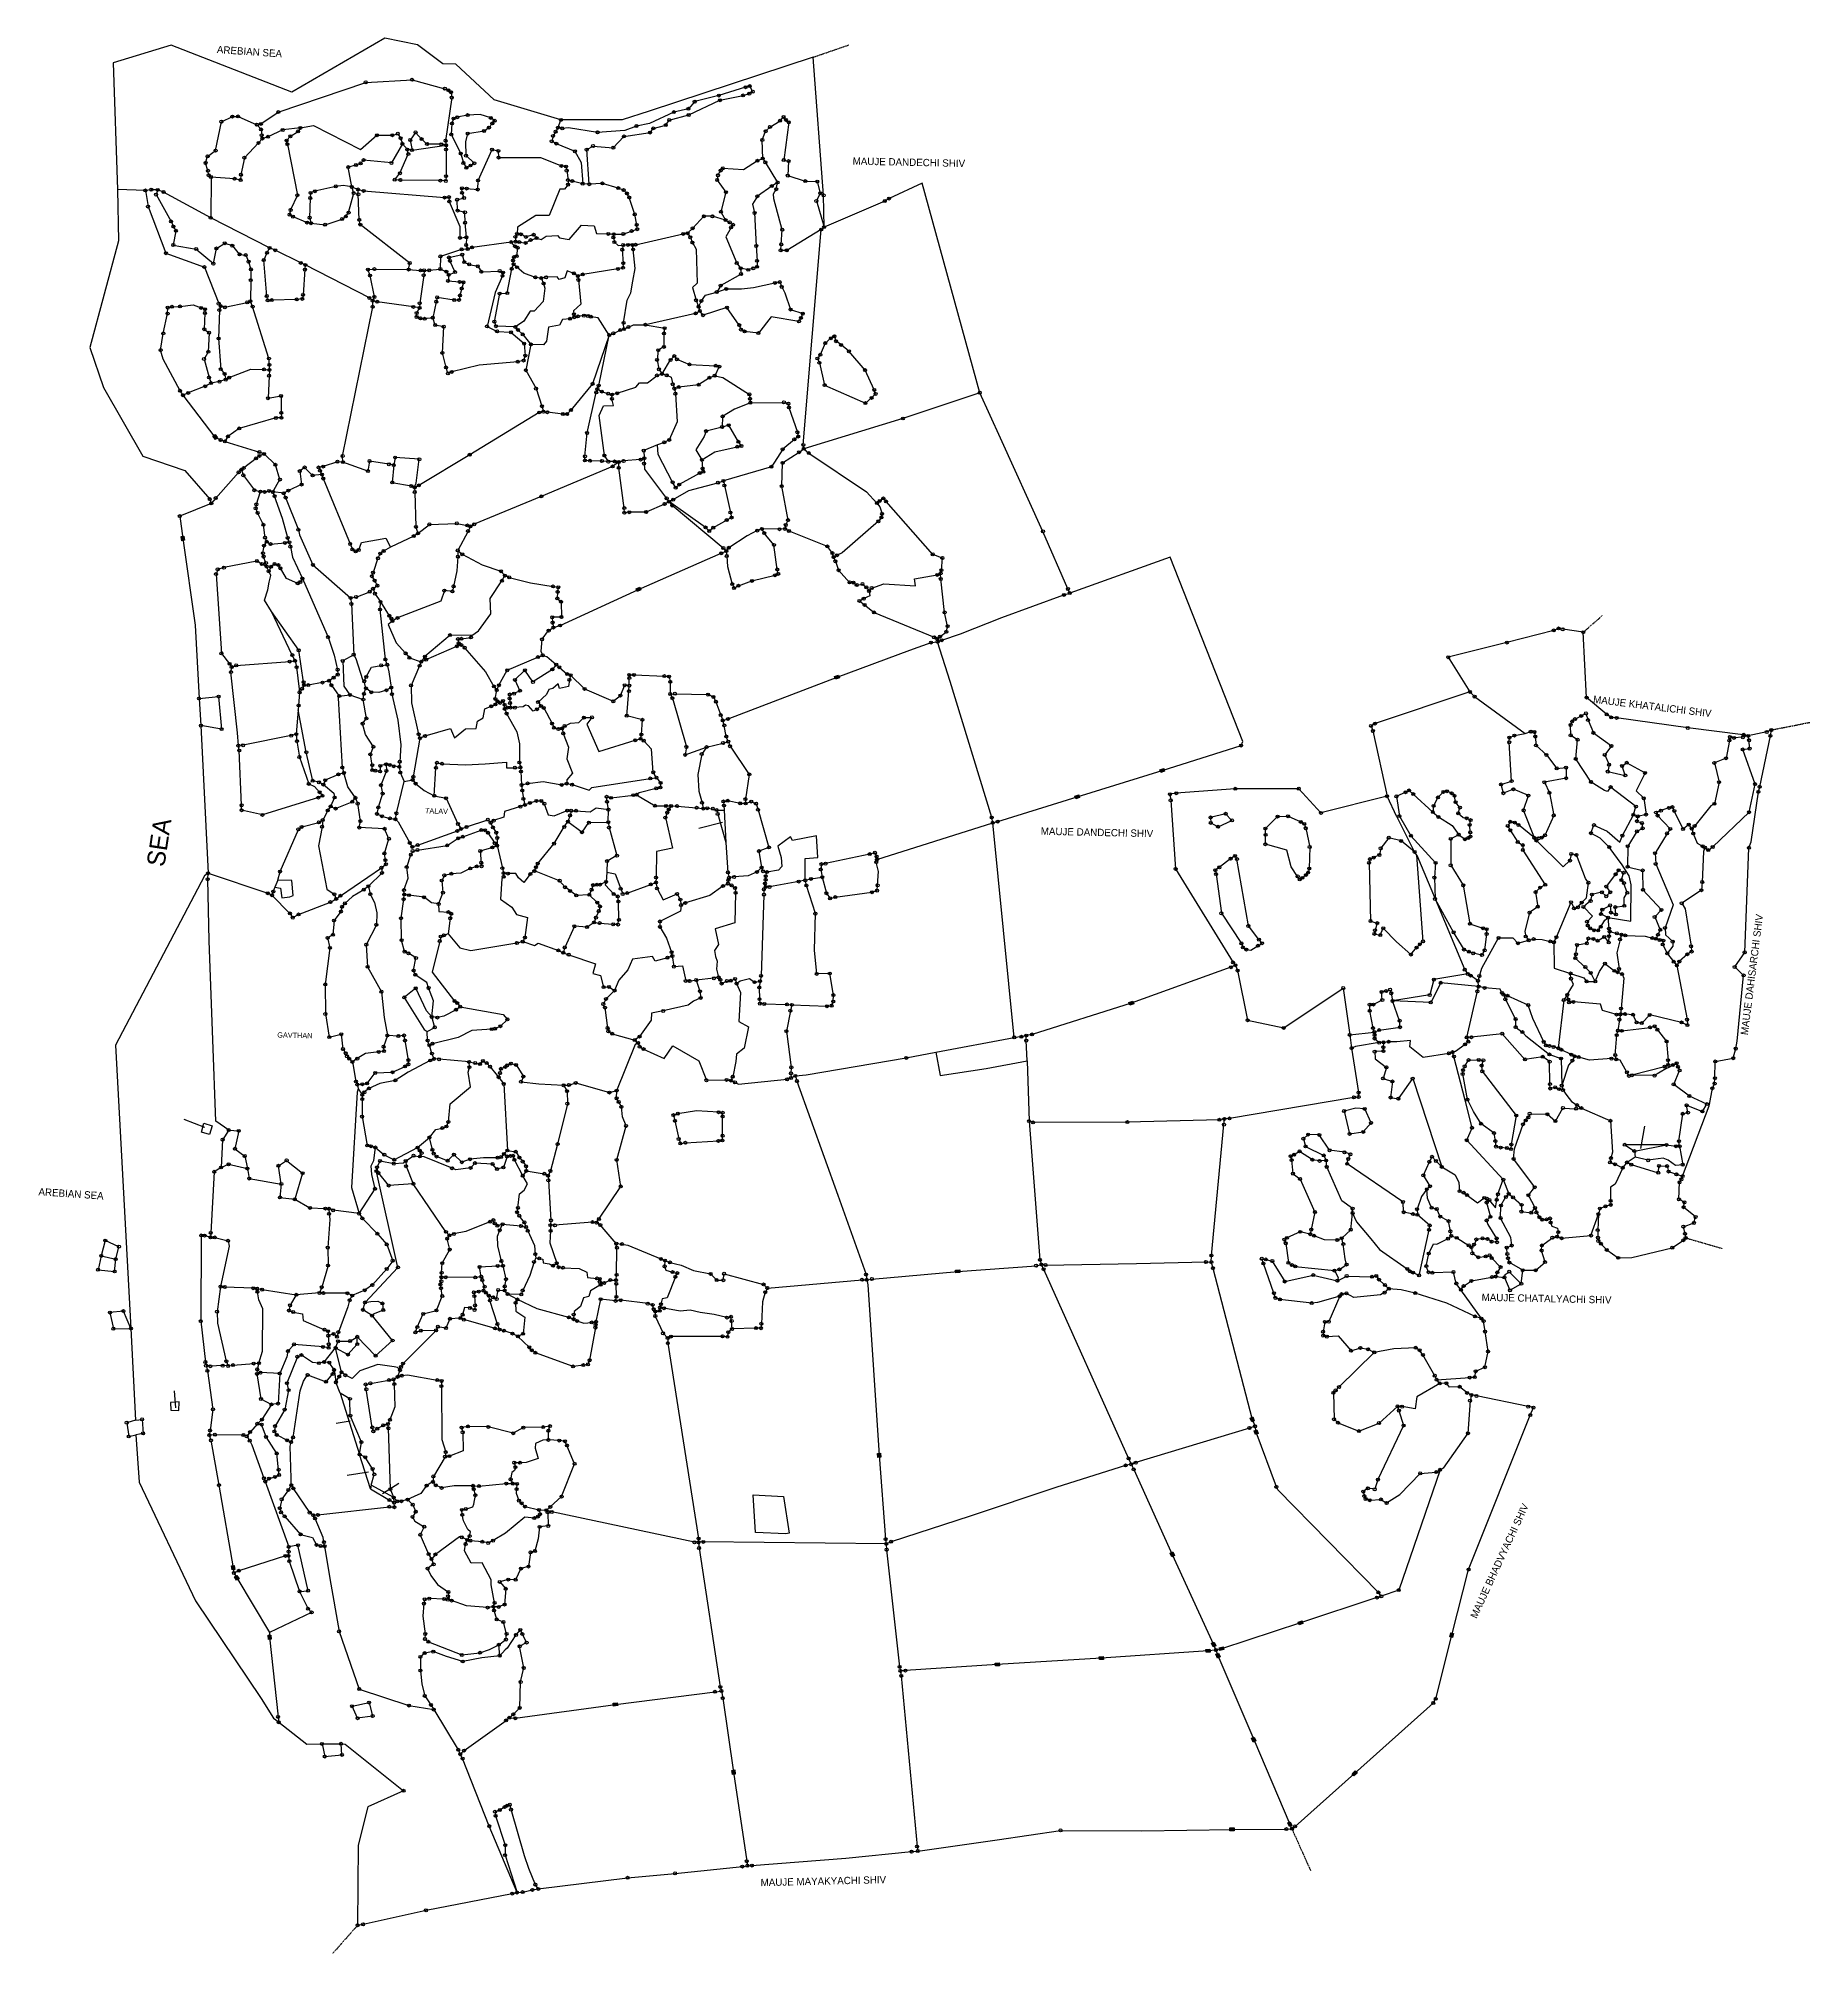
# Model space of a CAD drawing. Header units: metres. Extents: x 260291 to 263275, y 2164777 to 2168005.
import ezdxf

# ---------------------------------------------------------------- set-up
doc = ezdxf.new("R2010")
doc.units = ezdxf.units.M
doc.linetypes.add('DIVIDE', pattern=[1.25, 0.5, -0.25, 0, -0.25, 0, -0.25])
for name, color, linetype in [('OFF', 1, 'Continuous'), ('POLY_PARCEL', 6, 'Continuous'), ('SYM_STONE', 1, 'Continuous'), ('TEXT_MAPIN', 7, 'Continuous'), ('TEXT_MAPOUT', 7, 'Continuous'), ('V_BOUND_LINE', 7, 'Continuous'), ('V_DIVIDE_LINE', 7, 'DIVIDE')]:
    doc.layers.add(name, color=color, linetype=linetype)
doc.dimstyles.get("Standard").update_dxf_attribs({"dimtxt": 0.18, "dimasz": 0.18, "dimexe": 0.18, "dimexo": 0.0625, "dimgap": 0.09, "dimtad": 0, "dimtih": 1, "dimtoh": 1, "dimdec": 4, "dimzin": 0, "dimdsep": 46, "dimtxsty": 'Standard', "dimcen": 0.09, "dimadec": 0, "dimazin": 0, "dimtfac": 1, "dimtdec": 4, "dimtofl": 0, "dimtmove": 0, "dimatfit": 3, "dimfxl": 1, "dimtolj": 1, "dimtzin": 0, "dimarcsym": 0})

msp = doc.modelspace()

# ---------------------------------------------------------------- texts
at = {"layer": 'TEXT_MAPIN'}
for s, p in [('TALAV', (260942.2, 2166698.6)), ('GAVTHAN', (260693.5, 2166321))]:
    msp.add_text(s, height=8.87, rotation=358.7578, dxfattribs=at).set_placement(p)
at = {"layer": 'TEXT_MAPOUT'}
for s, height, rotation, p in [('AREBIAN SEA', 12.318, 356.1587, (260591.5, 2167979.9)), ('MAUJE DANDECHI SHIV', 12.318, 358.7578, (261662.6, 2167791.9)), ('MAUJE KHATALICHI SHIV', 12.318, 353.0548, (262909.5, 2166885.1)), ('SEA', 30.32, 81.3956, (260503.2, 2166607.5)), ('MAUJE DANDECHI SHIV', 12.318, 358.7578, (261979.5, 2166662.7)), ('MAUJE DAHISARCHI SHIV', 12.318, 82.7408, (263170.5, 2166324.6)), ('AREBIAN SEA', 12.318, 356.1587, (260291, 2166055.3)), ('MAUJE CHATALYACHI SHIV', 12.318, 358.7578, (262722.1, 2165877.4)), ('MAUJE BHADVYACHI SHIV', 12.318, 65.231, (262713.7, 2165341)), ('MAUJE MAYAKYACHI SHIV', 12.318, 1.3569, (261507.8, 2164891))]:
    msp.add_text(s, height=height, rotation=rotation, dxfattribs=at).set_placement(p)

# ---------------------------------------------------------------- hatches: boundary and pattern name
for points in [[(260588.9, 2167337.1), (260585.2, 2167334.2), (260589.4, 2167328.8), (260593.1, 2167331.7)], [(260532.5, 2167158.2), (260537.2, 2167158.9), (260536.2, 2167165.7), (260531.5, 2167165)], [(261306.1, 2167075.4), (261304.2, 2167079.7), (261298, 2167077), (261299.8, 2167072.6)], [(261632.4, 2166929.3), (261634.1, 2166924.8), (261640.5, 2166927.3), (261638.8, 2166931.7)], [(262188.1, 2166769.7), (262186.7, 2166774.2), (262180.1, 2166772.1), (262181.6, 2166767.6)], [(262045, 2166725.3), (262043.6, 2166729.8), (262037, 2166727.8), (262038.5, 2166723.2)], [(262128.2, 2166380.2), (262129.6, 2166375.7), (262136.1, 2166377.7), (262134.7, 2166382.2)], [(261843.4, 2165924.8), (261843.1, 2165929.6), (261836.2, 2165929.1), (261836.6, 2165924.3)], [(262334.9, 2165673.5), (262339.2, 2165675.3), (262336.6, 2165681.6), (262332.2, 2165679.8)], [(262341.4, 2165652.1), (262345.9, 2165653.7), (262343.5, 2165660.2), (262339, 2165658.5)], [(261705.2, 2165613.5), (261710, 2165613.8), (261709.5, 2165620.7), (261704.7, 2165620.3)], [(262200.5, 2165446), (262204.8, 2165448), (262201.9, 2165454.2), (262197.6, 2165452.2)], [(260617.4, 2165423.8), (260622.1, 2165424.5), (260621.1, 2165431.3), (260616.4, 2165430.6)], [(260625.1, 2165406.4), (260629.2, 2165408.8), (260625.6, 2165414.7), (260621.6, 2165412.3)], [(260678.7, 2165306.9), (260683.4, 2165307.4), (260682.7, 2165314.2), (260678, 2165313.7)], [(262413.2, 2165336.1), (262414.6, 2165331.6), (262421.2, 2165333.8), (262419.7, 2165338.3)], [(262675, 2165316.7), (262670.4, 2165317.8), (262668.7, 2165311.2), (262673.3, 2165310)], [(262257.8, 2165289.8), (262258.1, 2165285.1), (262265, 2165285.6), (262264.6, 2165290.3)], [(262269.8, 2165294.2), (262274.2, 2165296.1), (262271.4, 2165302.4), (262267.1, 2165300.5)], [(262277.2, 2165275.4), (262281.5, 2165277.3), (262278.8, 2165283.6), (262274.5, 2165281.7)], [(262280, 2165292.6), (262281.1, 2165288), (262287.8, 2165289.6), (262286.6, 2165294.2)], [(261902.7, 2165266.8), (261903.1, 2165262.1), (261909.9, 2165262.5), (261909.6, 2165267.3)], [(262078, 2165277.4), (262078.3, 2165272.7), (262085.2, 2165273.1), (262084.9, 2165277.8)], [(261266.9, 2165195.4), (261266.3, 2165200.1), (261259.5, 2165199.2), (261260.1, 2165194.5)], [(262337.5, 2165133.9), (262341.8, 2165135.8), (262339.1, 2165142.1), (262334.8, 2165140.3)], [(261460.3, 2165079.3), (261465, 2165080), (261464, 2165086.8), (261459.3, 2165086.1)], [(262512.3, 2165081.6), (262509.1, 2165085.1), (262504, 2165080.5), (262507.2, 2165077)], [(262398.4, 2164991.3), (262402.7, 2164993.3), (262399.9, 2164999.5), (262395.6, 2164997.5)], [(262305.1, 2164984.4), (262305.1, 2164989.1), (262298.3, 2164989.1), (262298.3, 2164984.4)]]:
    msp.add_hatch(color=256).paths.add_polyline_path(points)

# ---------------------------------------------------------------- linework, layer by layer
for points in [[(260589.4, 2167328.8), (260585.2, 2167334.2), (260588.9, 2167337.1), (260593.1, 2167331.7)], [(260536.2, 2167165.7), (260537.2, 2167158.9), (260532.5, 2167158.2), (260531.5, 2167165)], [(261298, 2167077), (261304.2, 2167079.7), (261306.1, 2167075.4), (261299.8, 2167072.6)], [(261640.5, 2166927.3), (261634.1, 2166924.8), (261632.4, 2166929.3), (261638.8, 2166931.7)], [(262180.1, 2166772.1), (262186.7, 2166774.2), (262188.1, 2166769.7), (262181.6, 2166767.6)], [(262037, 2166727.8), (262043.6, 2166729.8), (262045, 2166725.3), (262038.5, 2166723.2)], [(262136.1, 2166377.7), (262129.6, 2166375.7), (262128.2, 2166380.2), (262134.7, 2166382.2)], [(261836.2, 2165929.1), (261843.1, 2165929.6), (261843.4, 2165924.8), (261836.6, 2165924.3)], [(262336.6, 2165681.6), (262339.2, 2165675.3), (262334.9, 2165673.5), (262332.2, 2165679.8)], [(262343.5, 2165660.2), (262345.9, 2165653.7), (262341.4, 2165652.1), (262339, 2165658.5)], [(261709.5, 2165620.7), (261710, 2165613.8), (261705.2, 2165613.5), (261704.7, 2165620.3)], [(262201.9, 2165454.2), (262204.8, 2165448), (262200.5, 2165446), (262197.6, 2165452.2)], [(260621.1, 2165431.3), (260622.1, 2165424.5), (260617.4, 2165423.8), (260616.4, 2165430.6)], [(260625.6, 2165414.7), (260629.2, 2165408.8), (260625.1, 2165406.4), (260621.6, 2165412.3)], [(260682.7, 2165314.2), (260683.4, 2165307.4), (260678.7, 2165306.9), (260678, 2165313.7)], [(262421.2, 2165333.8), (262414.6, 2165331.6), (262413.2, 2165336.1), (262419.7, 2165338.3)], [(262668.7, 2165311.2), (262670.4, 2165317.8), (262675, 2165316.7), (262673.3, 2165310)], [(262265, 2165285.6), (262258.1, 2165285.1), (262257.8, 2165289.8), (262264.6, 2165290.3)], [(262271.4, 2165302.4), (262274.2, 2165296.1), (262269.8, 2165294.2), (262267.1, 2165300.5)], [(262278.8, 2165283.6), (262281.5, 2165277.3), (262277.2, 2165275.4), (262274.5, 2165281.7)], [(262287.8, 2165289.6), (262281.1, 2165288), (262280, 2165292.6), (262286.6, 2165294.2)], [(261909.9, 2165262.5), (261903.1, 2165262.1), (261902.7, 2165266.8), (261909.6, 2165267.3)], [(262085.2, 2165273.1), (262078.3, 2165272.7), (262078, 2165277.4), (262084.9, 2165277.8)], [(261259.5, 2165199.2), (261266.3, 2165200.1), (261266.9, 2165195.4), (261260.1, 2165194.5)], [(262339.1, 2165142.1), (262341.8, 2165135.8), (262337.5, 2165133.9), (262334.8, 2165140.3)], [(261464, 2165086.8), (261465, 2165080), (261460.3, 2165079.3), (261459.3, 2165086.1)], [(262504, 2165080.5), (262509.1, 2165085.1), (262512.3, 2165081.6), (262507.2, 2165077)], [(262399.9, 2164999.5), (262402.7, 2164993.3), (262398.4, 2164991.3), (262395.6, 2164997.5)], [(262298.3, 2164989.1), (262305.1, 2164989.1), (262305.1, 2164984.4), (262298.3, 2164984.4)]]:
    msp.add_lwpolyline(points, close=True)
at = {"layer": 'OFF'}
msp.add_line((260582.1, 2167771), (260581.4, 2167702.3), dxfattribs=at)
at = {"layer": 'POLY_PARCEL'}
for p, q in [((260695.3, 2167880.3), (260842.5, 2167930.5)), ((260842.5, 2167930.5), (260920.5, 2167934.9)), ((260920.5, 2167934.9), (260976, 2167919.8)), ((260976, 2167919.8), (260981.8, 2167917.2)), ((260987.4, 2167904.8), (260976.9, 2167832.2)), ((260981.8, 2167917.2), (260986.2, 2167913.8)), ((260986.2, 2167913.8), (260987.4, 2167904.8)), ((261396.6, 2167898), (261386.1, 2167885.9)), ((261386.6, 2167875.5), (261439.1, 2167900.4)), ((261437.3, 2167908.2), (261396.6, 2167898)), ((261482.4, 2167922.3), (261437.3, 2167908.2)), ((261439.1, 2167900.4), (261478.2, 2167908.5)), ((261478.2, 2167908.5), (261488.6, 2167911.5)), ((261489.4, 2167924.2), (261482.4, 2167922.3)), ((261488.6, 2167911.5), (261494.4, 2167914.8)), ((261494.4, 2167914.8), (261489.4, 2167924.2)), ((260589.7, 2167815.6), (260599.3, 2167864.2)), ((260599.3, 2167864.2), (260617.9, 2167872.8)), ((260617.9, 2167872.8), (260627.5, 2167873.1)), ((260627.5, 2167873.1), (260659.3, 2167859.2)), ((260666, 2167860.6), (260695.3, 2167880.3)), ((260990.5, 2167869.6), (260987.7, 2167861.3)), ((260996.8, 2167871.7), (260990.5, 2167869.6)), ((261014, 2167875.4), (260996.8, 2167871.7)), ((261035.3, 2167876.4), (261014, 2167875.4)), ((261053.1, 2167870.6), (261035.3, 2167876.4)), ((261059.8, 2167865.7), (261053.1, 2167870.6)), ((261055.8, 2167861.2), (261059.8, 2167865.7)), ((261166.4, 2167854.3), (261171.3, 2167867.3)), ((261361.5, 2167880.4), (261320.4, 2167861)), ((261347.9, 2167858.4), (261353.8, 2167867)), ((261353.8, 2167867), (261386.6, 2167875.5)), ((261386.1, 2167885.9), (261361.5, 2167880.4)), ((261523.4, 2167855.2), (261540.6, 2167865.9)), ((261540.6, 2167865.9), (261546.4, 2167872.4)), ((261546.4, 2167872.4), (261550.2, 2167867.2)), ((261550.2, 2167867.2), (261555.2, 2167863.2)), ((260659.3, 2167859.2), (260666, 2167860.6)), ((260659.3, 2167859.2), (260661.5, 2167856.7)), ((260661.5, 2167856.7), (260666.3, 2167851.2)), ((260668.5, 2167835.8), (260661.9, 2167828.5)), ((260666.3, 2167851.2), (260667.3, 2167841.5)), ((260667.3, 2167841.5), (260668.5, 2167835.8)), ((260669.1, 2167836), (260668.5, 2167835.8)), ((260677.7, 2167838.8), (260669.1, 2167836)), ((260702.8, 2167850.3), (260677.7, 2167838.8)), ((260732.5, 2167853.7), (260702.8, 2167850.3)), ((260709.1, 2167832.5), (260715.7, 2167839.6)), ((260710.6, 2167826.3), (260709.1, 2167832.5)), ((260715.7, 2167839.6), (260728.6, 2167847.9)), ((260728.6, 2167847.9), (260732.5, 2167853.7)), ((260732.5, 2167853.7), (260754.6, 2167858)), ((260754.6, 2167858), (260833.9, 2167817.5)), ((260833.9, 2167817.5), (260861.3, 2167841.5)), ((260861.3, 2167841.5), (260887.6, 2167841.5)), ((260887.6, 2167841.5), (260896.5, 2167844)), ((260896.5, 2167844), (260901.1, 2167836.4)), ((260901.1, 2167836.4), (260904.4, 2167827)), ((260926.4, 2167846.2), (260917.5, 2167833.3)), ((260917.5, 2167833.3), (260920.6, 2167816.3)), ((260936.6, 2167834.8), (260926.4, 2167846.2)), ((260945.8, 2167826.6), (260936.6, 2167834.8)), ((260976.9, 2167832.2), (260977.9, 2167824.4)), ((260987.7, 2167861.3), (260986.6, 2167842.8)), ((260986.6, 2167842.8), (261002.6, 2167810.5)), ((261011, 2167830.4), (261014.4, 2167844.3)), ((261014.4, 2167844.3), (261042, 2167848.6)), ((261042, 2167848.6), (261050.1, 2167854.4)), ((261050.1, 2167854.4), (261055.8, 2167861.2)), ((261158, 2167840.3), (261155.8, 2167831.4)), ((261155.8, 2167831.4), (261163.5, 2167827.4)), ((261162.2, 2167847.4), (261158, 2167840.3)), ((261166.4, 2167854.3), (261162.2, 2167847.4)), ((261173.5, 2167853), (261166.4, 2167854.3)), ((261184.2, 2167853.6), (261173.5, 2167853)), ((261233.2, 2167846.2), (261184.2, 2167853.6)), ((261278.8, 2167849.2), (261233.2, 2167846.2)), ((261259.5, 2167820.4), (261277.5, 2167839.4)), ((261277.5, 2167839.4), (261321.5, 2167846)), ((261298.6, 2167856.9), (261278.8, 2167849.2)), ((261320.4, 2167861), (261298.6, 2167856.9)), ((261321.5, 2167846), (261326.9, 2167852.8)), ((261326.9, 2167852.8), (261347.9, 2167858.4)), ((261510.5, 2167833.3), (261516.1, 2167848.1)), ((261511.3, 2167802.3), (261510.5, 2167833.3)), ((261516.1, 2167848.1), (261523.4, 2167855.2)), ((261555.2, 2167863.2), (261546.7, 2167799.6)), ((260572.8, 2167794.7), (260576.2, 2167805.8)), ((260576.2, 2167805.8), (260589.7, 2167815.6)), ((260638.1, 2167803.4), (260632.3, 2167774.9)), ((260661.9, 2167828.5), (260638.1, 2167803.4)), ((260710.6, 2167826.3), (260727.4, 2167740.4)), ((260839, 2167799.5), (260833.8, 2167794)), ((260885.8, 2167794.7), (260839, 2167799.5)), ((260904.4, 2167827), (260885.8, 2167794.7)), ((260900, 2167777.3), (260914.2, 2167809.6)), ((260912.6, 2167817.2), (260904.4, 2167827)), ((260920.6, 2167816.3), (260912.6, 2167817.2)), ((260914.2, 2167809.6), (260912.6, 2167817.2)), ((260920.6, 2167816.3), (260977.9, 2167824.4)), ((260969.6, 2167826.1), (260945.8, 2167826.6)), ((260977.9, 2167824.4), (260969.6, 2167826.1)), ((260977.9, 2167824.4), (260978, 2167817.3)), ((260978, 2167817.3), (260977.9, 2167772.3)), ((261002.6, 2167810.5), (261007.1, 2167794.6)), ((261011.5, 2167807), (261011, 2167830.4)), ((261025.4, 2167794.2), (261011.5, 2167807)), ((261031.9, 2167765.2), (261055.4, 2167817.1)), ((261055.4, 2167817.1), (261065.8, 2167815.1)), ((261065.8, 2167815.1), (261066.4, 2167803.8)), ((261066.4, 2167803.8), (261137.1, 2167803.7)), ((261137.1, 2167803.7), (261172.2, 2167789.7)), ((261163.5, 2167827.4), (261194.8, 2167814.3)), ((261194.8, 2167814.3), (261205.2, 2167795.6)), ((261214.7, 2167817.1), (261225.4, 2167823.2)), ((261219, 2167758.9), (261214.7, 2167817.1)), ((261225.4, 2167823.2), (261259.5, 2167820.4)), ((261511.3, 2167802.3), (261502.4, 2167798.3)), ((261511.3, 2167802.3), (261515.6, 2167795.8)), ((261546.7, 2167799.6), (261554.7, 2167797.8)), ((260576.8, 2167781.6), (260572.8, 2167794.7)), ((260578, 2167774.1), (260576.8, 2167781.6)), ((260582.1, 2167771), (260578, 2167774.1)), ((260621.7, 2167768.1), (260582.1, 2167771)), ((260631.6, 2167765.9), (260621.7, 2167768.1)), ((260632.3, 2167774.9), (260631.6, 2167765.9)), ((260826, 2167791.2), (260813, 2167787.7)), ((260819.1, 2167754.2), (260813, 2167787.7)), ((260833.8, 2167794), (260826, 2167791.2)), ((260891.4, 2167766.5), (260900, 2167777.3)), ((260900.9, 2167765.9), (260891.4, 2167766.5)), ((260977.9, 2167772.3), (260977.4, 2167764.3)), ((261007.1, 2167794.6), (261012.2, 2167786.7)), ((261012.2, 2167786.7), (261019, 2167790.4)), ((261019, 2167790.4), (261025.4, 2167794.2)), ((261172.2, 2167789.7), (261180, 2167788.6)), ((261180, 2167788.6), (261181, 2167781.7)), ((261181, 2167781.7), (261183.3, 2167765.7)), ((261205.2, 2167795.6), (261208.1, 2167759.7)), ((261435.9, 2167773.9), (261434.5, 2167765.9)), ((261440.3, 2167781.8), (261435.9, 2167773.9)), ((261443.9, 2167785.6), (261440.3, 2167781.8)), ((261479, 2167782.9), (261443.9, 2167785.6)), ((261502.4, 2167798.3), (261479, 2167782.9)), ((261515.6, 2167795.8), (261536.2, 2167761.9)), ((261554.7, 2167797.8), (261553.4, 2167773.3)), ((261553.4, 2167773.3), (261582.9, 2167764.1)), ((260471.5, 2167748.4), (260424.4, 2167749.9)), ((260481.3, 2167749.6), (260471.5, 2167748.4)), ((260471.5, 2167748.4), (260475.8, 2167721.3)), ((260492.3, 2167749.4), (260481.3, 2167749.6)), ((260492.3, 2167749.4), (260489.5, 2167741.3)), ((260489.5, 2167741.3), (260514.7, 2167696.1)), ((260502, 2167745.7), (260492.3, 2167749.4)), ((260581.4, 2167702.3), (260502, 2167745.7)), ((260727.4, 2167740.4), (260716, 2167715.5)), ((260749.1, 2167735.6), (260748, 2167702.5)), ((260749.5, 2167744.2), (260749.1, 2167735.6)), ((260756.8, 2167747), (260749.5, 2167744.2)), ((260792.1, 2167755.3), (260756.8, 2167747)), ((260804.5, 2167756.9), (260792.1, 2167755.3)), ((260819.1, 2167754.2), (260804.5, 2167756.9)), ((260813.7, 2167711.2), (260822.3, 2167743.9)), ((260822.3, 2167743.9), (260819.1, 2167754.2)), ((260819.1, 2167754.2), (260829.6, 2167750)), ((260829.6, 2167750), (260838.8, 2167747.7)), ((260830, 2167741.9), (260829.6, 2167750)), ((260831.5, 2167699), (260830, 2167741.9)), ((260838.8, 2167747.7), (260975.3, 2167736.4)), ((260968.2, 2167765.1), (260900.9, 2167765.9)), ((260977.4, 2167764.3), (260968.2, 2167765.1)), ((260975.3, 2167736.4), (260982.6, 2167737.1)), ((260982.6, 2167737.1), (260983.3, 2167729.9)), ((260996.5, 2167732.8), (261008.2, 2167735.7)), ((261004.9, 2167744.4), (261004.5, 2167752)), ((261004.5, 2167752), (261012.4, 2167751.5)), ((261008.2, 2167735.7), (261004.9, 2167744.4)), ((261012.4, 2167751.5), (261031.2, 2167749.9)), ((261031.2, 2167749.9), (261031.9, 2167765.2)), ((261169.6, 2167750.7), (261151.7, 2167706)), ((261177.5, 2167750.5), (261169.6, 2167750.7)), ((261183.4, 2167758.2), (261177.5, 2167750.5)), ((261190.5, 2167764.1), (261183.3, 2167765.7)), ((261183.3, 2167765.7), (261183.4, 2167758.2)), ((261208.1, 2167759.7), (261190.5, 2167764.1)), ((261219, 2167758.9), (261208.1, 2167759.7)), ((261241.1, 2167760.1), (261219, 2167758.9)), ((261267.8, 2167752.3), (261241.1, 2167760.1)), ((261277, 2167748.9), (261267.8, 2167752.3)), ((261282.4, 2167743.3), (261277, 2167748.9)), ((261286.4, 2167736.6), (261282.4, 2167743.3)), ((261295.7, 2167708.1), (261286.4, 2167736.6)), ((261434.5, 2167765.9), (261449.2, 2167745.4)), ((261449.2, 2167745.4), (261440.7, 2167712.5)), ((261502.2, 2167738.7), (261493.9, 2167725.3)), ((261526.5, 2167755.7), (261502.2, 2167738.7)), ((261536.2, 2167761.9), (261526.5, 2167755.7)), ((261529.5, 2167742.5), (261534, 2167750.5)), ((261529.8, 2167734.3), (261529.5, 2167742.5)), ((261544.1, 2167682.2), (261529.8, 2167734.3)), ((261534, 2167750.5), (261536.2, 2167761.9)), ((261582.9, 2167764.1), (261603.1, 2167763.3)), ((261608.1, 2167743.7), (261601.6, 2167730.6)), ((261603.1, 2167763.3), (261608.1, 2167743.7)), ((260475.8, 2167721.3), (260505.9, 2167642.6)), ((260680.5, 2167651.5), (260581.4, 2167702.3)), ((260716, 2167715.5), (260714.2, 2167707.5)), ((260714.2, 2167707.5), (260719.8, 2167704.2)), ((260719.8, 2167704.2), (260743.6, 2167694.3)), ((260748, 2167702.5), (260750.6, 2167693.1)), ((260802.7, 2167700.2), (260809, 2167704.6)), ((260809, 2167704.6), (260813.7, 2167711.2)), ((260983.3, 2167729.9), (261000.8, 2167687.8)), ((260997.3, 2167714.5), (260996.5, 2167732.8)), ((261009.7, 2167711.4), (260997.3, 2167714.5)), ((261010, 2167694), (261009.7, 2167711.4)), ((261129.2, 2167706.2), (261098.2, 2167686.3)), ((261151.7, 2167706), (261129.2, 2167706.2)), ((261299.1, 2167690.3), (261295.7, 2167708.1)), ((261412.3, 2167704.9), (261393.3, 2167684.7)), ((261426.4, 2167704.8), (261412.3, 2167704.9)), ((261448.6, 2167698.3), (261426.4, 2167704.8)), ((261440.7, 2167712.5), (261448.6, 2167698.3)), ((261493.9, 2167725.3), (261497.5, 2167710.4)), ((261497.5, 2167710.4), (261500.3, 2167654.8)), ((261601.6, 2167730.6), (261614.6, 2167686.5)), ((260514.7, 2167696.1), (260518.7, 2167687.5)), ((260522.7, 2167680.4), (260518.4, 2167656.4)), ((260518.7, 2167687.5), (260522.7, 2167680.4)), ((260743.6, 2167694.3), (260750.6, 2167693.1)), ((260750.6, 2167693.1), (260774.1, 2167690.7)), ((260774.1, 2167690.7), (260802.7, 2167700.2)), ((260833.4, 2167690.9), (260831.5, 2167699)), ((260916.8, 2167626.1), (260833.4, 2167690.9)), ((261000.8, 2167687.8), (261001.2, 2167668.5)), ((261012, 2167669.4), (261010, 2167694)), ((261097.6, 2167675), (261094.6, 2167670.2)), ((261094.6, 2167670.2), (261095, 2167662.1)), ((261098.2, 2167686.3), (261097.6, 2167675)), ((261104, 2167674.6), (261097.6, 2167675)), ((261112.3, 2167670.1), (261104, 2167674.6)), ((261125.4, 2167673.6), (261112.3, 2167670.1)), ((261130.2, 2167668), (261125.4, 2167673.6)), ((261138.3, 2167665.5), (261146.5, 2167671.4)), ((261146.5, 2167671.4), (261165.6, 2167672.7)), ((261165.6, 2167672.7), (261168.7, 2167668.6)), ((261185.2, 2167665.9), (261206.2, 2167689.8)), ((261206.2, 2167689.8), (261227.2, 2167688.7)), ((261227.2, 2167688.7), (261231, 2167675.6)), ((261231, 2167675.6), (261251, 2167675.2)), ((261251, 2167675.2), (261260.2, 2167674.7)), ((261260.2, 2167674.7), (261259.8, 2167669.2)), ((261260.2, 2167674.7), (261276.4, 2167674.9)), ((261276.4, 2167674.9), (261290.4, 2167679.8)), ((261290.4, 2167679.8), (261299.8, 2167683.1)), ((261297.2, 2167656.8), (261377.4, 2167675.1)), ((261299.8, 2167683.1), (261299.1, 2167690.3)), ((261377.4, 2167675.1), (261384.7, 2167676.3)), ((261393.3, 2167684.7), (261384.7, 2167676.3)), ((261384.7, 2167676.3), (261389.1, 2167669.4)), ((261448.6, 2167698.3), (261455.5, 2167694.6)), ((261458, 2167686.2), (261449.2, 2167670.4)), ((261449.2, 2167670.4), (261467.5, 2167626.1)), ((261455.5, 2167694.6), (261461.3, 2167690.6)), ((261461.3, 2167690.6), (261458, 2167686.2)), ((261542.4, 2167657.5), (261544.1, 2167682.2)), ((261609.8, 2167682.4), (261551.6, 2167647.4)), ((261579.6, 2167319.6), (261609.8, 2167682.4)), ((261614.6, 2167686.5), (261609.8, 2167682.4)), ((260505.9, 2167642.6), (260570.7, 2167619.2)), ((260518.4, 2167656.4), (260557, 2167649.7)), ((260557, 2167649.7), (260585.9, 2167625)), ((260585.9, 2167625), (260591.1, 2167650.7)), ((260591.1, 2167650.7), (260605.1, 2167659.5)), ((260605.1, 2167659.5), (260617.8, 2167655.4)), ((260617.8, 2167655.4), (260630.1, 2167640.5)), ((260630.1, 2167640.5), (260640.3, 2167639.4)), ((260640.3, 2167639.4), (260645.2, 2167628.4)), ((260670.8, 2167631.1), (260676.4, 2167643.3)), ((260676.4, 2167643.3), (260680.5, 2167651.5)), ((260690, 2167647.6), (260680.5, 2167651.5)), ((260733.1, 2167626.3), (260690, 2167647.6)), ((261003.9, 2167649.1), (260968.4, 2167637.3)), ((260982.6, 2167635.5), (261005.1, 2167640.2)), ((261001.2, 2167668.5), (261012, 2167669.4)), ((261014.1, 2167649.7), (261003.9, 2167649.1)), ((261005.1, 2167640.2), (261008.4, 2167627.6)), ((261012, 2167669.4), (261011.7, 2167656.4)), ((261011.7, 2167656.4), (261014.1, 2167649.7)), ((261021.7, 2167652.4), (261014.1, 2167649.7)), ((261087.5, 2167661.3), (261021.7, 2167652.4)), ((261095, 2167662.1), (261087.5, 2167661.3)), ((261090.5, 2167658), (261087.5, 2167661.3)), ((261093.9, 2167654.3), (261090.5, 2167658)), ((261092.1, 2167636), (261097, 2167637.8)), ((261098.5, 2167651.7), (261093.9, 2167654.3)), ((261095, 2167662.1), (261101.1, 2167661.4)), ((261097, 2167637.8), (261098.5, 2167651.7)), ((261101.1, 2167661.4), (261111.8, 2167660)), ((261111.8, 2167660), (261120.3, 2167664.7)), ((261120.3, 2167664.7), (261130.2, 2167668)), ((261130.2, 2167668), (261138.3, 2167665.5)), ((261168.7, 2167668.6), (261185.2, 2167665.9)), ((261259.8, 2167669.2), (261261.4, 2167661.4)), ((261261.4, 2167661.4), (261267.6, 2167655.5)), ((261267.6, 2167655.5), (261276.2, 2167656.4)), ((261276.2, 2167656.4), (261274.6, 2167648.5)), ((261274.6, 2167648.5), (261276.2, 2167625.7)), ((261284.1, 2167656.6), (261276.2, 2167656.4)), ((261291.7, 2167656.5), (261284.1, 2167656.6)), ((261291.7, 2167656.5), (261297.2, 2167656.8)), ((261293, 2167648.7), (261291.7, 2167656.5)), ((261296.2, 2167616.6), (261293, 2167648.7)), ((261389.1, 2167669.4), (261392.8, 2167660.6)), ((261392.8, 2167660.6), (261399.3, 2167649.7)), ((261399.3, 2167649.7), (261400.9, 2167591.9)), ((261500.3, 2167654.8), (261501.8, 2167629.9)), ((261541.5, 2167647.4), (261542.4, 2167657.5)), ((261551.6, 2167647.4), (261541.5, 2167647.4)), ((260570.7, 2167619.2), (260594.8, 2167557.6)), ((260645.2, 2167628.4), (260649, 2167615.4)), ((260649, 2167615.4), (260648.9, 2167597.2)), ((260675.8, 2167570.5), (260670.8, 2167631.1)), ((260740.7, 2167622.9), (260733.1, 2167626.3)), ((260740.1, 2167614.9), (260737.1, 2167572.4)), ((260740.7, 2167622.9), (260740.1, 2167614.9)), ((260848.7, 2167567.2), (260740.7, 2167622.9)), ((260846.1, 2167615.1), (260857.1, 2167615.8)), ((260849.9, 2167604.9), (260846.1, 2167615.1)), ((260857.1, 2167615.8), (260914.7, 2167615.1)), ((260914.7, 2167615.1), (260916.8, 2167626.1)), ((260914.7, 2167615.1), (260934.9, 2167613.5)), ((260940.2, 2167605.6), (260933.4, 2167558.3)), ((260934.9, 2167613.5), (260941, 2167613.7)), ((260941, 2167613.7), (260940.2, 2167605.6)), ((260941, 2167613.7), (260949.5, 2167613.8)), ((260949.5, 2167613.8), (260968.1, 2167616)), ((260968.4, 2167637.3), (260968.1, 2167616)), ((260968.1, 2167616), (260978.2, 2167611.7)), ((260978.2, 2167611.7), (260982.4, 2167606.1)), ((260982.4, 2167606.1), (260981.2, 2167596)), ((260982.4, 2167606.1), (260993, 2167610.7)), ((260984.3, 2167629.7), (260982.6, 2167635.5)), ((260993, 2167610.7), (260984.3, 2167629.7)), ((261008.4, 2167627.6), (261016.8, 2167623.8)), ((261016.8, 2167623.8), (261031.2, 2167620.5)), ((261031.2, 2167620.5), (261037.3, 2167611.4)), ((261037.3, 2167611.4), (261068.2, 2167612.6)), ((261068.2, 2167612.6), (261073.9, 2167610)), ((261073.9, 2167610), (261072.9, 2167604.6)), ((261080.9, 2167575.3), (261088.5, 2167616.4)), ((261088.5, 2167616.4), (261091.6, 2167624.1)), ((261090.7, 2167630.4), (261092.1, 2167636)), ((261091.6, 2167624.1), (261090.7, 2167630.4)), ((261097.3, 2167619.1), (261091.6, 2167624.1)), ((261108.9, 2167609.1), (261097.3, 2167619.1)), ((261128.3, 2167601.9), (261108.9, 2167609.1)), ((261181.9, 2167613), (261178, 2167600.9)), ((261193.2, 2167608.7), (261181.9, 2167613)), ((261199.8, 2167604.2), (261193.2, 2167608.7)), ((261208.2, 2167606.9), (261199.8, 2167604.2)), ((261267.3, 2167616.2), (261208.2, 2167606.9)), ((261275.8, 2167618), (261267.3, 2167616.2)), ((261276.2, 2167625.7), (261275.8, 2167618)), ((261292.5, 2167595.5), (261296.2, 2167616.6)), ((261474.7, 2167607.5), (261440.4, 2167588.1)), ((261467.5, 2167626.1), (261473.9, 2167617.3)), ((261486.8, 2167614.6), (261473.9, 2167617.3)), ((261473.9, 2167617.3), (261474.7, 2167607.5)), ((261495.4, 2167617.2), (261486.8, 2167614.6)), ((261501.8, 2167619.8), (261495.4, 2167617.2)), ((261501.8, 2167629.9), (261501.8, 2167619.8)), ((260648.9, 2167597.2), (260648.3, 2167561.7)), ((260857.2, 2167568.9), (260849.9, 2167604.9)), ((260981.2, 2167596), (261000.7, 2167594.3)), ((261000.7, 2167594.3), (261007.2, 2167593.6)), ((261004.3, 2167583.3), (261001.1, 2167571.4)), ((261007.2, 2167593.6), (261004.3, 2167583.3)), ((261060.7, 2167576.5), (261046.8, 2167519.2)), ((261059.2, 2167527.2), (261068.2, 2167574.7)), ((261072.9, 2167604.6), (261060.7, 2167576.5)), ((261068.2, 2167574.7), (261080.9, 2167575.3)), ((261138.2, 2167600.7), (261128.3, 2167601.9)), ((261146.2, 2167602), (261138.2, 2167600.7)), ((261138.2, 2167600.7), (261142, 2167591.6)), ((261144.2, 2167583.7), (261141.4, 2167561.5)), ((261142, 2167591.6), (261144.2, 2167583.7)), ((261165, 2167602.6), (261146.2, 2167602)), ((261168.5, 2167598.4), (261165, 2167602.6)), ((261178, 2167600.9), (261168.5, 2167598.4)), ((261199.8, 2167604.2), (261200.8, 2167597.5)), ((261200.8, 2167597.5), (261204.9, 2167557)), ((261282.7, 2167563.7), (261288.8, 2167575.7)), ((261288.8, 2167575.7), (261292.5, 2167595.5)), ((261400.9, 2167591.9), (261392.8, 2167584.9)), ((261392.8, 2167584.9), (261399, 2167563.3)), ((261414.8, 2167571.9), (261433.7, 2167577)), ((261440.4, 2167588.1), (261433.7, 2167577)), ((261433.7, 2167577), (261449.9, 2167582.5)), ((261449.9, 2167582.5), (261475.6, 2167582.7)), ((261475.6, 2167582.7), (261495.5, 2167584.8)), ((261495.5, 2167584.8), (261531.8, 2167592.6)), ((261531.8, 2167592.6), (261540, 2167593.9)), ((261540, 2167593.9), (261543.4, 2167585.7)), ((261543.4, 2167585.7), (261548.2, 2167576.1)), ((261548.2, 2167576.1), (261558.2, 2167547.7)), ((260501.5, 2167507.4), (260508.8, 2167541)), ((260508.8, 2167541), (260509, 2167550.9)), ((260509, 2167550.9), (260516.4, 2167552.3)), ((260516.4, 2167552.3), (260529.9, 2167553)), ((260529.9, 2167553), (260552, 2167555.4)), ((260552, 2167555.4), (260565.3, 2167550.5)), ((260565.3, 2167550.5), (260571.9, 2167548.2)), ((260571.6, 2167541.8), (260570.6, 2167514.5)), ((260571.9, 2167548.2), (260571.6, 2167541.8)), ((260596, 2167546.8), (260594.6, 2167498.9)), ((260594.8, 2167557.6), (260598.3, 2167553.4)), ((260598.3, 2167553.4), (260596, 2167546.8)), ((260598.3, 2167553.4), (260605.3, 2167551.5)), ((260605.3, 2167551.5), (260642.9, 2167559.8)), ((260642.9, 2167559.8), (260648.3, 2167561.7)), ((260652, 2167552.7), (260648.3, 2167561.7)), ((260679.5, 2167465.2), (260652, 2167552.7)), ((260677.4, 2167563.1), (260675.8, 2167570.5)), ((260684.2, 2167563.6), (260677.4, 2167563.1)), ((260726.2, 2167564.7), (260684.2, 2167563.6)), ((260735.5, 2167565.7), (260726.2, 2167564.7)), ((260737.1, 2167572.4), (260735.5, 2167565.7)), ((260803.6, 2167300.9), (260854.3, 2167552.4)), ((260854.3, 2167562.6), (260848.7, 2167567.2)), ((260854.3, 2167562.6), (260857.2, 2167568.9)), ((260854.3, 2167552.4), (260854.3, 2167562.6)), ((260862, 2167560.8), (260854.3, 2167562.6)), ((260922.9, 2167552.2), (260862, 2167560.8)), ((260933.2, 2167550.5), (260922.9, 2167552.2)), ((260928.2, 2167535.2), (260928.4, 2167541.9)), ((260928.4, 2167541.9), (260933.2, 2167550.5)), ((260933.4, 2167558.3), (260933.2, 2167550.5)), ((260961.2, 2167560.9), (260955.5, 2167534)), ((260963, 2167568.2), (260961.2, 2167560.9)), ((260991.6, 2167563.7), (260963, 2167568.2)), ((260999.7, 2167563.9), (260991.6, 2167563.7)), ((261001.1, 2167571.4), (260999.7, 2167563.9)), ((261119.6, 2167545), (261109.1, 2167528.2)), ((261126.5, 2167545.1), (261119.6, 2167545)), ((261141.4, 2167561.5), (261126.5, 2167545.1)), ((261204.9, 2167557), (261192.5, 2167545.7)), ((261192.5, 2167545.7), (261193.2, 2167539.9)), ((261276.9, 2167525.2), (261282.7, 2167563.7)), ((261398.2, 2167541.1), (261313.5, 2167522.1)), ((261405.3, 2167545.2), (261398.2, 2167541.1)), ((261399, 2167563.3), (261403.1, 2167552.5)), ((261403.1, 2167552.5), (261408, 2167562.3)), ((261403.1, 2167552.5), (261405.3, 2167545.2)), ((261410.8, 2167538.1), (261405.3, 2167545.2)), ((261408, 2167562.3), (261414.8, 2167571.9)), ((261450.8, 2167551), (261410.8, 2167538.1)), ((261471.6, 2167521.4), (261450.8, 2167551)), ((261558.2, 2167547.7), (261578.7, 2167540.8)), ((261578.7, 2167540.8), (261575.6, 2167533.7)), ((260570.6, 2167514.5), (260578.7, 2167508.7)), ((260578.7, 2167508.7), (260577.3, 2167476.6)), ((260934.5, 2167532.8), (260928.2, 2167535.2)), ((260941.6, 2167532.1), (260934.5, 2167532.8)), ((260955.5, 2167534), (260941.6, 2167532.1)), ((260959.6, 2167521.6), (260955.5, 2167534)), ((260974, 2167518.8), (260959.6, 2167521.6)), ((260971.6, 2167474.6), (260974, 2167518.8)), ((261046.8, 2167519.2), (261063.7, 2167510.9)), ((261062.2, 2167519.6), (261059.2, 2167527.2)), ((261094.6, 2167518.4), (261062.2, 2167519.6)), ((261063.7, 2167510.9), (261087.1, 2167509.3)), ((261087.1, 2167509.3), (261109.4, 2167490.2)), ((261109.1, 2167528.2), (261094.6, 2167518.4)), ((261094.6, 2167518.4), (261098.8, 2167513.4)), ((261098.8, 2167513.4), (261107, 2167505.7)), ((261150.6, 2167518), (261146.8, 2167494.4)), ((261168.8, 2167521.5), (261150.6, 2167518)), ((261174.1, 2167531.1), (261168.8, 2167521.5)), ((261186.7, 2167532.2), (261174.1, 2167531.1)), ((261193.9, 2167534.8), (261186.7, 2167532.2)), ((261193.2, 2167539.9), (261193.9, 2167534.8)), ((261194.3, 2167534.9), (261193.9, 2167534.8)), ((261200, 2167536.1), (261194.3, 2167534.9)), ((261210, 2167537.4), (261200, 2167536.1)), ((261216.8, 2167536.9), (261210, 2167537.4)), ((261222.2, 2167535.5), (261216.8, 2167536.9)), ((261234.3, 2167533.6), (261222.2, 2167535.5)), ((261252.7, 2167504.6), (261234.3, 2167533.6)), ((261259.6, 2167507.6), (261271.1, 2167513)), ((261271.1, 2167513), (261277.3, 2167514.7)), ((261277.3, 2167514.7), (261276.9, 2167525.2)), ((261277.3, 2167514.7), (261285.1, 2167518.2)), ((261285.1, 2167518.2), (261293.3, 2167522.1)), ((261293.3, 2167522.1), (261313.5, 2167522.1)), ((261313.5, 2167522.1), (261345.8, 2167516.3)), ((261345.8, 2167516.3), (261344.7, 2167507.4)), ((261474.7, 2167513.9), (261471.6, 2167521.4)), ((261480.7, 2167510.8), (261474.7, 2167513.9)), ((261504, 2167507.9), (261480.7, 2167510.8)), ((261525.7, 2167535.2), (261504, 2167507.9)), ((261572.3, 2167527.6), (261525.7, 2167535.2)), ((261575.6, 2167533.7), (261572.3, 2167527.6)), ((260497.1, 2167479.3), (260501.5, 2167507.4)), ((260501.4, 2167464), (260497.1, 2167479.3)), ((260577.3, 2167476.6), (260570.1, 2167464.3)), ((260594.6, 2167498.9), (260598.3, 2167447.3)), ((261107, 2167505.7), (261120.9, 2167488.8)), ((261109.4, 2167490.2), (261111.3, 2167470.2)), ((261120.9, 2167488.8), (261112.2, 2167445.4)), ((261141.7, 2167488.2), (261120.9, 2167488.8)), ((261146.8, 2167494.4), (261141.7, 2167488.2)), ((261252.7, 2167504.6), (261224.6, 2167422.5)), ((261234.9, 2167419.6), (261252.7, 2167504.6)), ((261252.7, 2167504.6), (261259.6, 2167507.6)), ((261335.2, 2167479.1), (261333.4, 2167462.9)), ((261344.8, 2167484.8), (261335.2, 2167479.1)), ((261344.7, 2167507.4), (261344.8, 2167484.8)), ((261616.5, 2167491.2), (261608.2, 2167471.5)), ((261626, 2167499.4), (261616.5, 2167491.2)), ((261631.9, 2167502.6), (261626, 2167499.4)), ((261634.9, 2167494.3), (261631.9, 2167502.6)), ((261643.3, 2167488.1), (261634.9, 2167494.3)), ((261656.4, 2167477.3), (261643.3, 2167488.1)), ((261683.7, 2167445.7), (261656.4, 2167477.3)), ((260529.9, 2167410.8), (260501.4, 2167464)), ((260570.1, 2167464.3), (260578.7, 2167433.3)), ((260598.3, 2167447.3), (260604.7, 2167439.2)), ((260612.5, 2167432.9), (260649, 2167447.2)), ((260649, 2167447.2), (260671.3, 2167446.7)), ((260671.3, 2167446.7), (260680.2, 2167446)), ((260680.3, 2167454.5), (260679.5, 2167465.2)), ((260680.2, 2167446), (260679.8, 2167436.2)), ((260680.2, 2167446), (260680.3, 2167454.5)), ((260977.9, 2167450.2), (260971.6, 2167474.6)), ((260980.9, 2167440), (260977.9, 2167450.2)), ((261033.7, 2167453.9), (260987.3, 2167442.6)), ((261098.5, 2167459.6), (261033.7, 2167453.9)), ((261108.4, 2167461.8), (261098.5, 2167459.6)), ((261111.3, 2167470.2), (261108.4, 2167461.8)), ((261112.2, 2167445.4), (261129.4, 2167414.4)), ((261333.4, 2167462.9), (261336.4, 2167447)), ((261336.4, 2167447), (261341.6, 2167439.2)), ((261341.6, 2167439.2), (261355.9, 2167462.7)), ((261355.9, 2167462.7), (261362.2, 2167469.3)), ((261362.2, 2167469.3), (261366.8, 2167463.8)), ((261366.8, 2167463.8), (261387.9, 2167455.2)), ((261387.9, 2167455.2), (261432.1, 2167452.9)), ((261438.1, 2167451.7), (261430.3, 2167436.2)), ((261432.1, 2167452.9), (261438.1, 2167451.7)), ((261608.2, 2167471.5), (261603.4, 2167465.2)), ((261603.4, 2167465.2), (261606.6, 2167457.9)), ((261606.6, 2167457.9), (261615.5, 2167420.3)), ((261699.1, 2167412.3), (261683.7, 2167445.7)), ((260572.1, 2167418.5), (260543.5, 2167407.2)), ((260582, 2167423.7), (260572.1, 2167418.5)), ((260578.7, 2167433.3), (260582, 2167423.7)), ((260596.2, 2167426.2), (260582, 2167423.7)), ((260606.7, 2167429.6), (260596.2, 2167426.2)), ((260604.7, 2167439.2), (260606.7, 2167429.6)), ((260606.7, 2167429.6), (260612.5, 2167432.9)), ((260679.8, 2167436.2), (260678.1, 2167398.2)), ((260987.3, 2167442.6), (260980.9, 2167440)), ((261129.4, 2167414.4), (261139.3, 2167384.8)), ((261224.6, 2167422.5), (261188.1, 2167378.3)), ((261230.7, 2167408.1), (261232.7, 2167413.7)), ((261232.7, 2167413.7), (261234.9, 2167419.6)), ((261232.7, 2167413.7), (261233.5, 2167413.2)), ((261233.5, 2167413.2), (261240.1, 2167409.5)), ((261266.2, 2167406.7), (261297.6, 2167416.7)), ((261297.6, 2167416.7), (261303.4, 2167424.4)), ((261303.4, 2167424.4), (261317.2, 2167424.1)), ((261317.2, 2167424.1), (261333.2, 2167436.7)), ((261333.2, 2167436.7), (261341.6, 2167439.2)), ((261341.6, 2167439.2), (261349.5, 2167436.9)), ((261349.5, 2167436.9), (261356.9, 2167433.9)), ((261356.9, 2167433.9), (261359.8, 2167421.7)), ((261359.8, 2167421.7), (261362.5, 2167414.4)), ((261369.9, 2167417), (261362.5, 2167414.4)), ((261362.5, 2167414.4), (261364.2, 2167405.9)), ((261403.1, 2167421), (261369.9, 2167417)), ((261421.5, 2167432.8), (261403.1, 2167421)), ((261430.3, 2167436.2), (261421.5, 2167432.8)), ((261430.3, 2167436.2), (261443.8, 2167433.1)), ((261443.8, 2167433.1), (261488.9, 2167404.8)), ((261615.5, 2167420.3), (261684.2, 2167390)), ((261701.3, 2167405.4), (261699.1, 2167412.3)), ((260534.8, 2167403.3), (260529.9, 2167410.8)), ((260543.5, 2167407.2), (260534.8, 2167403.3)), ((260589.1, 2167332.9), (260534.8, 2167403.3)), ((260678.1, 2167398.2), (260699.9, 2167402.1)), ((260699.9, 2167402.1), (260700.1, 2167373.8)), ((261139.3, 2167384.8), (261141.7, 2167375.7)), ((261215.5, 2167339.7), (261230.7, 2167408.1)), ((261235.8, 2167369), (261242.9, 2167385.3)), ((261240.1, 2167409.5), (261251, 2167405.9)), ((261242.9, 2167385.3), (261260, 2167385.9)), ((261251, 2167405.9), (261257.4, 2167404.5)), ((261257.1, 2167397.1), (261257.4, 2167404.5)), ((261260, 2167385.9), (261257.1, 2167397.1)), ((261257.4, 2167404.5), (261266.2, 2167406.7)), ((261364.2, 2167405.9), (261367.3, 2167358.7)), ((261463.8, 2167379.7), (261443.7, 2167367.5)), ((261490.5, 2167390.7), (261463.8, 2167379.7)), ((261488.9, 2167404.8), (261489.8, 2167397.4)), ((261489.8, 2167397.4), (261490.5, 2167390.7)), ((261490.5, 2167390.7), (261547, 2167391.3)), ((261547, 2167391.3), (261554.4, 2167389)), ((261554.4, 2167389), (261555.3, 2167382.7)), ((261555.3, 2167382.7), (261569.7, 2167340.8)), ((261684.2, 2167390), (261694.5, 2167398.9)), ((261694.5, 2167398.9), (261701.3, 2167405.4)), ((261876.9, 2167407.6), (261747.3, 2167364.1)), ((260629.4, 2167347.4), (260610.4, 2167333.9)), ((260691.2, 2167365), (260629.4, 2167347.4)), ((260700.4, 2167365.3), (260691.2, 2167365)), ((260700.1, 2167373.8), (260700.4, 2167365.3)), ((261134.9, 2167374.2), (261017.6, 2167303)), ((261141.7, 2167375.7), (261134.9, 2167374.2)), ((261148.5, 2167374.6), (261141.7, 2167375.7)), ((261174.6, 2167371.6), (261148.5, 2167374.6)), ((261181.6, 2167371.5), (261174.6, 2167371.6)), ((261188.1, 2167378.3), (261181.6, 2167371.5)), ((261244.6, 2167301.6), (261235.8, 2167369)), ((261367.3, 2167358.7), (261353.8, 2167328.1)), ((261442.7, 2167349.7), (261415.9, 2167342.8)), ((261443.7, 2167367.5), (261442.7, 2167349.7)), ((261454.1, 2167352.7), (261442.7, 2167349.7)), ((261470.4, 2167324.8), (261454.1, 2167352.7)), ((261747.3, 2167364.1), (261580.4, 2167313)), ((260598.1, 2167327.8), (260589.1, 2167332.9)), ((260605.2, 2167325.5), (260598.1, 2167327.8)), ((260610.4, 2167333.9), (260605.2, 2167325.5)), ((260605.2, 2167325.5), (260663.4, 2167307.6)), ((261211.8, 2167300.4), (261215.5, 2167339.7)), ((261333.8, 2167319.5), (261310.9, 2167309.9)), ((261345.5, 2167323.9), (261333.8, 2167319.5)), ((261335.3, 2167303.7), (261333.8, 2167319.5)), ((261353.8, 2167328.1), (261345.5, 2167323.9)), ((261412.8, 2167333.8), (261398.6, 2167311.1)), ((261415.9, 2167342.8), (261412.8, 2167333.8)), ((261430.6, 2167307.8), (261468.2, 2167316.4)), ((261468.2, 2167316.4), (261475.4, 2167317.8)), ((261475.4, 2167317.8), (261470.4, 2167324.8)), ((261564.5, 2167328.9), (261544.9, 2167312.4)), ((261571, 2167333.6), (261564.5, 2167328.9)), ((261569.7, 2167340.8), (261571, 2167333.6)), ((261580.4, 2167313), (261579.6, 2167319.6)), ((260657.9, 2167296.9), (260636.9, 2167280.5)), ((260663.5, 2167301.1), (260657.9, 2167296.9)), ((260663.4, 2167307.6), (260671.3, 2167304.5)), ((260671.3, 2167304.5), (260663.5, 2167301.1)), ((260690.4, 2167286.1), (260671.3, 2167304.5)), ((260697.9, 2167261.2), (260690.4, 2167286.1)), ((260770.9, 2167283.2), (260763.1, 2167281.7)), ((260794.9, 2167291.3), (260770.9, 2167283.2)), ((260804, 2167290.6), (260794.9, 2167291.3)), ((260804, 2167290.6), (260803.6, 2167300.9)), ((260846.1, 2167275.4), (260804, 2167290.6)), ((260849, 2167292.4), (260846.1, 2167275.4)), ((260881.6, 2167286.9), (260849, 2167292.4)), ((260889.8, 2167285.6), (260881.6, 2167286.9)), ((260889.8, 2167285.6), (260887.1, 2167256.3)), ((260892.1, 2167298.3), (260889.8, 2167285.6)), ((260932.8, 2167295.3), (260892.1, 2167298.3)), ((260927.4, 2167255.2), (260932.8, 2167295.3)), ((261017.6, 2167303), (260931.8, 2167251.3)), ((261258.2, 2167283.3), (261138.3, 2167232.8)), ((261211.8, 2167293.4), (261211.8, 2167300.4)), ((261220.3, 2167292.9), (261211.8, 2167293.4)), ((261240.5, 2167292.4), (261220.3, 2167292.9)), ((261251.2, 2167291.4), (261240.5, 2167292.4)), ((261251.2, 2167291.4), (261244.6, 2167301.6)), ((261261.6, 2167291.8), (261251.2, 2167291.4)), ((261264.5, 2167287.8), (261258.2, 2167283.3)), ((261268.6, 2167290.7), (261261.6, 2167291.8)), ((261268.6, 2167290.7), (261264.5, 2167287.8)), ((261277, 2167292.5), (261268.6, 2167290.7)), ((261268.7, 2167281.1), (261268.6, 2167290.7)), ((261305.6, 2167295), (261277, 2167292.5)), ((261311.8, 2167297.2), (261305.6, 2167295)), ((261310.9, 2167309.9), (261311.8, 2167297.2)), ((261311.8, 2167297.2), (261311.5, 2167288)), ((261311.5, 2167288), (261312.2, 2167278.8)), ((261359.5, 2167256.8), (261335.3, 2167303.7)), ((261398.6, 2167311.1), (261408.8, 2167294.3)), ((261408.8, 2167294.3), (261430.6, 2167307.8)), ((261408.8, 2167294.3), (261409.8, 2167280)), ((261525.9, 2167282.7), (261445.1, 2167259)), ((261544.9, 2167312.4), (261525.9, 2167282.7)), ((261543.3, 2167250.1), (261544.8, 2167289.3)), ((261544.8, 2167289.3), (261572.5, 2167307.3)), ((261572.5, 2167307.3), (261580.4, 2167313)), ((261580.4, 2167313), (261588.9, 2167305.8)), ((261588.9, 2167305.8), (261685.9, 2167240.3)), ((260628.4, 2167273.3), (260589.8, 2167229.9)), ((260632.8, 2167277.7), (260628.4, 2167273.3)), ((260636.9, 2167280.5), (260632.8, 2167277.7)), ((260632.8, 2167277.7), (260633.8, 2167275.4)), ((260633.8, 2167275.4), (260636.4, 2167268.3)), ((260636.4, 2167268.3), (260654.9, 2167243.2)), ((260686.2, 2167240.3), (260697.9, 2167261.2)), ((260734.5, 2167252.7), (260712.3, 2167242.6)), ((260739.6, 2167281.6), (260731.5, 2167275.4)), ((260731.5, 2167275.4), (260734.5, 2167252.7)), ((260752.9, 2167268.1), (260739.6, 2167281.6)), ((260768.7, 2167269.6), (260752.9, 2167268.1)), ((260763.1, 2167281.7), (260765.5, 2167276)), ((260765.5, 2167276), (260768.7, 2167269.6)), ((260768.7, 2167269.6), (260770.9, 2167262.9)), ((260770.9, 2167262.9), (260816.3, 2167152.7)), ((260887.1, 2167256.3), (260919.3, 2167250.4)), ((260919.3, 2167250.4), (260924.9, 2167247.7)), ((260924.9, 2167247.7), (260926.6, 2167253)), ((260931.8, 2167251.3), (260924.9, 2167247.7)), ((260926.6, 2167253), (260927.4, 2167255.2)), ((261278.1, 2167213.1), (261268.7, 2167281.1)), ((261312.2, 2167278.8), (261349.4, 2167229.5)), ((261364.6, 2167247.3), (261359.5, 2167256.8)), ((261370.6, 2167252.7), (261364.6, 2167247.3)), ((261405.1, 2167272), (261370.6, 2167252.7)), ((261386.7, 2167242.7), (261435.7, 2167255.9)), ((261411, 2167274.5), (261405.1, 2167272)), ((261409.8, 2167280), (261411, 2167274.5)), ((261435.7, 2167255.9), (261445.1, 2167259)), ((261445.1, 2167259), (261446.7, 2167251.2)), ((261446.7, 2167251.2), (261456.8, 2167205.7)), ((261553.9, 2167192.8), (261543.3, 2167250.1)), ((260589.8, 2167229.9), (260582.4, 2167221.1)), ((260654.9, 2167243.2), (260665, 2167241)), ((260657.2, 2167212.8), (260658.3, 2167219.5)), ((260658.3, 2167219.5), (260665, 2167241)), ((260665, 2167241), (260672.2, 2167240.4)), ((260672.2, 2167240.4), (260679.7, 2167242.1)), ((260679.7, 2167242.1), (260686.2, 2167240.3)), ((260689, 2167233.3), (260686.2, 2167240.3)), ((260704.3, 2167238.2), (260686.2, 2167240.3)), ((260702.5, 2167195.7), (260689, 2167233.3)), ((260712.3, 2167242.6), (260704.3, 2167238.2)), ((260704.3, 2167238.2), (260707.6, 2167230.8)), ((260707.6, 2167230.8), (260729, 2167176.6)), ((260924.9, 2167247.7), (260925.2, 2167240.2)), ((260925.2, 2167240.2), (260927, 2167181.5)), ((261138.3, 2167232.8), (261025.2, 2167185.8)), ((261346, 2167220), (261314.7, 2167206.5)), ((261353.6, 2167224), (261346, 2167220)), ((261349.4, 2167229.5), (261353.6, 2167224)), ((261353.6, 2167224), (261360.4, 2167227.4)), ((261358.9, 2167217.4), (261353.6, 2167224)), ((261360.3, 2167219.3), (261353.6, 2167224)), ((261415, 2167180.5), (261360.3, 2167219.3)), ((261360.4, 2167227.4), (261386.7, 2167242.7)), ((261685.9, 2167240.3), (261703.5, 2167221.7)), ((261708.4, 2167225.2), (261703.5, 2167221.7)), ((261703.5, 2167221.7), (261708.5, 2167215)), ((261714.4, 2167229.3), (261708.4, 2167225.2)), ((261719.1, 2167224.3), (261714.4, 2167229.3)), ((261797.6, 2167135.2), (261719.1, 2167224.3)), ((260660.3, 2167205.1), (260657.2, 2167212.8)), ((260670.2, 2167185.1), (260660.3, 2167205.1)), ((260711.1, 2167162.9), (260702.5, 2167195.7)), ((260930.5, 2167170.4), (260949.8, 2167185.7)), ((260949.8, 2167185.7), (260995.9, 2167187.4)), ((260995.9, 2167187.4), (261013.8, 2167183.9)), ((261025.2, 2167185.8), (261018.9, 2167182.3)), ((261278.2, 2167205.2), (261278.1, 2167213.1)), ((261286.4, 2167206.1), (261278.2, 2167205.2)), ((261314.7, 2167206.5), (261286.4, 2167206.1)), ((261444.8, 2167145.8), (261358.9, 2167217.4)), ((261450.5, 2167192.9), (261427.8, 2167180.1)), ((261458.8, 2167197.2), (261450.5, 2167192.9)), ((261456.8, 2167205.7), (261458.8, 2167197.2)), ((261550, 2167184.7), (261553.9, 2167192.8)), ((261706.2, 2167190.9), (261645.3, 2167137.7)), ((261711.2, 2167197.4), (261706.2, 2167190.9)), ((261708.5, 2167215), (261712.4, 2167203.4)), ((261712.4, 2167203.4), (261711.2, 2167197.4)), ((260672.9, 2167163.2), (260670.2, 2167185.1)), ((260671.2, 2167150), (260675.9, 2167156.4)), ((260675.9, 2167156.4), (260672.9, 2167163.2)), ((260675.9, 2167156.4), (260682.3, 2167152.4)), ((260682.3, 2167152.4), (260706.7, 2167154.5)), ((260706.7, 2167154.5), (260713.8, 2167155.6)), ((260713.8, 2167155.6), (260711.1, 2167162.9)), ((260713.8, 2167155.6), (260715.6, 2167148.1)), ((260729, 2167176.6), (260730.7, 2167168)), ((260730.7, 2167168), (260753.5, 2167117.5)), ((260830.8, 2167142.6), (260835.4, 2167155)), ((260835.4, 2167155), (260876.5, 2167162.7)), ((260876.5, 2167162.7), (260884.4, 2167147.4)), ((260923.4, 2167165.9), (260884.4, 2167147.4)), ((260930.5, 2167170.4), (260923.4, 2167165.9)), ((260927, 2167181.5), (260930.5, 2167170.4)), ((261014.8, 2167174.4), (260997.5, 2167141.9)), ((261013.8, 2167183.9), (261018.9, 2167182.3)), ((261018.9, 2167182.3), (261014.8, 2167174.4)), ((261421.2, 2167174.4), (261415, 2167180.5)), ((261427.8, 2167180.1), (261421.2, 2167174.4)), ((261485.1, 2167166.6), (261454.1, 2167146.2)), ((261502.1, 2167175.3), (261485.1, 2167166.6)), ((261510, 2167178.1), (261502.1, 2167175.3)), ((261539.5, 2167177.5), (261510, 2167178.1)), ((261513.7, 2167170.9), (261510, 2167178.1)), ((261530.2, 2167151.1), (261513.7, 2167170.9)), ((261549, 2167177.9), (261539.5, 2167177.5)), ((261549, 2167177.9), (261550, 2167184.7)), ((261555.7, 2167174.5), (261549, 2167177.9)), ((261620.1, 2167148.5), (261555.7, 2167174.5)), ((260659.2, 2167123.9), (260603.7, 2167112.8)), ((260667.7, 2167118.9), (260659.2, 2167123.9)), ((260669.4, 2167137.1), (260671.2, 2167150)), ((260670.4, 2167131.3), (260669.4, 2167137.1)), ((260674.5, 2167120.6), (260670.4, 2167131.3)), ((260715.6, 2167148.1), (260719.4, 2167130.2)), ((260719.4, 2167130.2), (260735.9, 2167094.3)), ((260816.3, 2167152.7), (260820.2, 2167143.5)), ((260820.2, 2167143.5), (260825.3, 2167140.2)), ((260825.3, 2167140.2), (260830.8, 2167142.6)), ((260863.1, 2167128.5), (260854.9, 2167104.4)), ((260867, 2167136.6), (260863.1, 2167128.5)), ((260872.6, 2167140.8), (260867, 2167136.6)), ((260884.4, 2167147.4), (260872.6, 2167140.8)), ((260997.7, 2167131.2), (260995.9, 2167107.5)), ((260997.5, 2167141.9), (260997.7, 2167131.2)), ((260997.5, 2167141.9), (261005, 2167135.3)), ((261005, 2167135.3), (261038.4, 2167117.7)), ((261302, 2167076.2), (261441.5, 2167137)), ((261441.5, 2167137), (261449.9, 2167140.8)), ((261449.9, 2167140.8), (261444.8, 2167145.8)), ((261454.1, 2167146.2), (261449.9, 2167140.8)), ((261449.9, 2167140.8), (261450.7, 2167132.4)), ((261450.7, 2167132.4), (261451.8, 2167114.8)), ((261535.6, 2167109.8), (261530.2, 2167151.1)), ((261628.6, 2167137.3), (261620.1, 2167148.5)), ((261630.7, 2167130.7), (261628.6, 2167137.3)), ((261636.6, 2167133.7), (261630.7, 2167130.7)), ((261630.7, 2167130.7), (261633.8, 2167123.5)), ((261633.8, 2167123.5), (261639, 2167108.5)), ((261645.3, 2167137.7), (261636.6, 2167133.7)), ((261813.8, 2167129), (261797.6, 2167135.2)), ((261812.3, 2167108.6), (261813.8, 2167129)), ((260593.2, 2167109.9), (260590.4, 2167101.9)), ((260590.4, 2167101.9), (260599.5, 2166968.3)), ((260603.7, 2167112.8), (260593.2, 2167109.9)), ((260672.2, 2167116.4), (260667.7, 2167118.9)), ((260675.4, 2167114.6), (260672.2, 2167116.4)), ((260675.4, 2167114.6), (260674.5, 2167120.6)), ((260679.1, 2167106.8), (260675.4, 2167114.6)), ((260683.1, 2167114.2), (260679.1, 2167106.8)), ((260682.9, 2167099.8), (260679.1, 2167106.8)), ((260680, 2167088.1), (260682.9, 2167099.8)), ((260688.9, 2167118.9), (260683.1, 2167114.2)), ((260695.4, 2167117.1), (260688.9, 2167118.9)), ((260698.9, 2167111.7), (260695.4, 2167117.1)), ((260709.3, 2167094.4), (260698.9, 2167111.7)), ((260727.9, 2167086.1), (260709.3, 2167094.4)), ((260735.9, 2167094.3), (260732.6, 2167088.6)), ((260735.9, 2167094.3), (260737.5, 2167090.8)), ((260737.5, 2167090.8), (260779.1, 2166995.7)), ((260753.5, 2167117.5), (260816.9, 2167061.8)), ((260854.9, 2167104.4), (260852.8, 2167098.4)), ((260852.8, 2167098.4), (260857.4, 2167091)), ((260857.4, 2167091), (260862.1, 2167082.4)), ((260995.9, 2167107.5), (260990.5, 2167081.2)), ((261038.4, 2167117.7), (261070.2, 2167106.7)), ((261052.4, 2167060.8), (261071.8, 2167090.7)), ((261070.2, 2167106.7), (261077.1, 2167099.4)), ((261071.8, 2167090.7), (261077.1, 2167099.4)), ((261077.1, 2167099.4), (261084.3, 2167096.4)), ((261084.3, 2167096.4), (261119.8, 2167087)), ((261451.8, 2167114.8), (261459.9, 2167085.1)), ((261470.4, 2167082.3), (261493, 2167090.4)), ((261493, 2167090.4), (261532, 2167100)), ((261532, 2167100), (261537.4, 2167102.3)), ((261537.4, 2167102.3), (261535.6, 2167109.8)), ((261639, 2167108.5), (261657.6, 2167088)), ((261766.9, 2167094.1), (261805.2, 2167100.6)), ((261768.6, 2167082.1), (261766.9, 2167094.1)), ((261805.2, 2167100.6), (261810.9, 2167103)), ((261810.9, 2167103), (261812.3, 2167108.6)), ((261811.1, 2167093.7), (261810.9, 2167103)), ((261817.7, 2167037.3), (261811.1, 2167093.7)), ((260672.2, 2167058.2), (260677.7, 2167075.6)), ((260683.8, 2167039), (260672.2, 2167058.2)), ((260677.7, 2167075.6), (260680, 2167088.1)), ((260732.6, 2167088.6), (260727.9, 2167086.1)), ((260816.9, 2167061.8), (260826.2, 2167063.3)), ((260816.9, 2167061.8), (260818.5, 2167051.6)), ((260826.2, 2167063.3), (260849.3, 2167072.3)), ((260849.3, 2167072.3), (260854.8, 2167077.2)), ((260862.1, 2167082.4), (260854.8, 2167077.2)), ((260854.8, 2167077.2), (260858, 2167069)), ((260858, 2167069), (260867.4, 2167055)), ((260975, 2167074.2), (260968.9, 2167056.4)), ((260988.4, 2167072.6), (260975, 2167074.2)), ((260990.5, 2167081.2), (260988.4, 2167072.6)), ((261053.4, 2167035.1), (261052.4, 2167060.8)), ((261119.8, 2167087), (261158, 2167081.1)), ((261158, 2167081.1), (261166.7, 2167079.7)), ((261165.8, 2167072), (261165.2, 2167060.8)), ((261165.2, 2167060.8), (261171.5, 2167055.2)), ((261166.7, 2167079.7), (261165.8, 2167072)), ((261169.8, 2167015.3), (261302, 2167076.2)), ((261459.9, 2167085.1), (261463, 2167078.3)), ((261463, 2167078.3), (261470.4, 2167082.3)), ((261657.6, 2167088), (261664.1, 2167087.5)), ((261664.1, 2167087.5), (261669.5, 2167083.5)), ((261669.5, 2167083.5), (261679.3, 2167085.2)), ((261681.3, 2167060.6), (261674.1, 2167056.8)), ((261674.1, 2167056.8), (261682.7, 2167050.1)), ((261679.3, 2167085.2), (261686, 2167079.6)), ((261691.8, 2167065.2), (261681.3, 2167060.6)), ((261686, 2167079.6), (261690.4, 2167073.3)), ((261690.4, 2167073.3), (261694.8, 2167078.4)), ((261690.4, 2167073.3), (261691.8, 2167065.2)), ((261694.8, 2167078.4), (261715.5, 2167085.4)), ((261715.5, 2167085.4), (261768.6, 2167082.1)), ((261914, 2167028.6), (262018.5, 2167066.9)), ((262018.5, 2167066.9), (262028.4, 2167069.9)), ((260729.6, 2166973.5), (260683.8, 2167039)), ((260718.8, 2166965.4), (260683.8, 2167039)), ((260818.5, 2167051.6), (260822.2, 2166966.1)), ((260866.8, 2167042.3), (260867.4, 2167055)), ((260875.8, 2166958.1), (260866.8, 2167042.3)), ((260867.4, 2167055), (260882.2, 2167031.7)), ((260882.2, 2167031.7), (260885.8, 2167027)), ((260885.8, 2167027), (260887.5, 2167022.6)), ((260896.1, 2167028.1), (260888.3, 2167023.1)), ((260968.9, 2167056.4), (260896.1, 2167028.1)), ((261032.2, 2167006.1), (261053.4, 2167035.1)), ((261172.1, 2167029.6), (261156.7, 2167029.1)), ((261156.7, 2167029.1), (261157.2, 2167020.1)), ((261171.5, 2167055.2), (261172.1, 2167029.6)), ((261682.7, 2167050.1), (261698.9, 2167037.3)), ((261698.9, 2167037.3), (261799.8, 2166995.4)), ((261822.6, 2167014), (261817.7, 2167037.3)), ((261844.3, 2167001.3), (261914, 2167028.6)), ((260779.1, 2166995.7), (260789.6, 2166965.2)), ((260887.5, 2167022.6), (260880.2, 2167017.1)), ((260880.2, 2167017.1), (260893.7, 2166986.3)), ((260888.3, 2167023.1), (260887.5, 2167022.6)), ((260984.6, 2166999.1), (260942.1, 2166962.8)), ((261021.5, 2166998.6), (260984.6, 2166999.1)), ((260998, 2166992.3), (261003.8, 2166993)), ((260999.1, 2166985.4), (260998, 2166992.3)), ((261003.8, 2166993), (261019.8, 2166995.2)), ((261019.8, 2166995.2), (261021.5, 2166998.6)), ((261021.5, 2166998.6), (261032.2, 2167006.1)), ((261137.9, 2166971.3), (261139.5, 2166992)), ((261139.5, 2166992), (261150.6, 2167006.6)), ((261150.6, 2167006.6), (261158.7, 2167011.8)), ((261157.2, 2167020.1), (261158.7, 2167011.8)), ((261158.7, 2167011.8), (261169.8, 2167015.3)), ((261799.8, 2166995.4), (261805, 2166993.2)), ((261805, 2166993.2), (261810.1, 2166996.6)), ((261805, 2166993.2), (261805.8, 2166988)), ((261810.1, 2166996.6), (261820.6, 2167004.7)), ((261812.7, 2166990.5), (261844.3, 2167001.3)), ((261820.6, 2167004.7), (261822.6, 2167014)), ((260599.5, 2166968.3), (260613.2, 2166950.7)), ((260723.6, 2166955.9), (260718.8, 2166965.4)), ((260737.8, 2166919.8), (260729.6, 2166973.5)), ((260789.6, 2166965.2), (260795.2, 2166940.8)), ((260822.2, 2166966.1), (260803.9, 2166955.5)), ((260822.2, 2166966.1), (260825.9, 2166959.8)), ((260825.9, 2166959.8), (260837, 2166924.3)), ((260893.7, 2166986.3), (260909.7, 2166968.4)), ((260909.7, 2166968.4), (260916.2, 2166960.9)), ((260916.2, 2166960.9), (260935.9, 2166954.1)), ((260942.1, 2166962.8), (260935.9, 2166954.1)), ((260944.4, 2166957.8), (260996, 2166980.3)), ((260996, 2166980.3), (260999, 2166985.1)), ((260999, 2166985.1), (260999.1, 2166985.4)), ((260999.1, 2166985.4), (260999.4, 2166985.2)), ((260999.4, 2166985.2), (261003.6, 2166982.3)), ((261003.6, 2166982.3), (261009.1, 2166977.9)), ((261009.1, 2166977.9), (261044.1, 2166937)), ((261080.8, 2166939.8), (261132.5, 2166962.1)), ((261132.5, 2166962.1), (261140.6, 2166965)), ((261140.6, 2166965), (261137.9, 2166971.3)), ((261140.6, 2166965), (261147.7, 2166963)), ((261147.7, 2166963), (261163.4, 2166949.5)), ((261636.4, 2166928.3), (261758.8, 2166973.6)), ((261758.8, 2166973.6), (261794.9, 2166986.6)), ((261794.9, 2166986.6), (261805.8, 2166988)), ((261805.8, 2166988), (261806.8, 2166988.3)), ((261826.8, 2166920.9), (261805.8, 2166988)), ((261806.8, 2166988.3), (261812.7, 2166990.5)), ((260613.2, 2166950.7), (260616.7, 2166945.3)), ((260615.5, 2166936.7), (260616.7, 2166945.3)), ((260626.5, 2166834.6), (260615.5, 2166936.7)), ((260616.7, 2166945.3), (260624.3, 2166948.1)), ((260624.3, 2166948.1), (260714.6, 2166954.6)), ((260714.6, 2166954.6), (260723.6, 2166955.9)), ((260723.6, 2166955.9), (260726, 2166944.9)), ((260726, 2166944.9), (260730.4, 2166908.2)), ((260795.4, 2166932.5), (260788.3, 2166927.3)), ((260795.2, 2166940.8), (260795.4, 2166932.5)), ((260803.9, 2166955.5), (260805.4, 2166913.2)), ((260840, 2166921.3), (260843.3, 2166928.6)), ((260843.3, 2166928.6), (260852, 2166945)), ((260852, 2166945), (260868.6, 2166948.1)), ((260868.6, 2166948.1), (260878.8, 2166949.2)), ((260878.8, 2166949.2), (260875.8, 2166958.1)), ((260878.8, 2166949.2), (260881.2, 2166937.4)), ((260881.2, 2166937.4), (260885.5, 2166910.8)), ((260933.3, 2166947.4), (260919, 2166914.4)), ((260935.9, 2166954.1), (260933.3, 2166947.4)), ((260935.9, 2166954.1), (260944.4, 2166957.8)), ((261044.1, 2166937), (261058.4, 2166912.6)), ((261066.9, 2166914.7), (261080.8, 2166939.8)), ((261110.7, 2166940), (261093.7, 2166923.6)), ((261124.2, 2166920.1), (261110.7, 2166940)), ((261156.9, 2166941.2), (261124.2, 2166920.1)), ((261163.4, 2166949.5), (261156.9, 2166941.2)), ((261163.4, 2166949.5), (261168.5, 2166944.9)), ((261168.5, 2166944.9), (261181.9, 2166933.3)), ((261181.9, 2166933.3), (261187.5, 2166931.6)), ((261187.5, 2166931.6), (261185.7, 2166923.7)), ((261187.5, 2166931.6), (261211.2, 2166908.5)), ((261286.5, 2166926.6), (261286.5, 2166932.1)), ((261286.5, 2166932.1), (261294.6, 2166932.1)), ((261294.6, 2166932.1), (261345.6, 2166930.1)), ((261345.6, 2166930.1), (261353.6, 2166929.2)), ((261353.6, 2166929.2), (261355.4, 2166920.4)), ((261452.8, 2166858), (261636.4, 2166928.3)), ((260561.9, 2166892.4), (260594.7, 2166895.6)), ((260594.7, 2166895.6), (260599.7, 2166840.7)), ((260731.1, 2166902.6), (260729.3, 2166880.6)), ((260730.4, 2166908.2), (260731.1, 2166902.6)), ((260735.3, 2166908.8), (260731.1, 2166902.6)), ((260738.7, 2166914.8), (260735.3, 2166908.8)), ((260738.7, 2166914.8), (260737.8, 2166919.8)), ((260745.7, 2166914.9), (260738.7, 2166914.8)), ((260769.7, 2166919.1), (260745.7, 2166914.9)), ((260780.8, 2166922.2), (260769.7, 2166919.1)), ((260788.3, 2166927.3), (260780.8, 2166922.2)), ((260780.8, 2166922.2), (260784.7, 2166914.7)), ((260784.7, 2166914.7), (260798, 2166896.4)), ((260798, 2166896.4), (260795.9, 2166892.8)), ((260798, 2166896.4), (260815.8, 2166898.3)), ((260805.4, 2166913.2), (260815.8, 2166898.3)), ((260815.8, 2166898.3), (260838.4, 2166890.6)), ((260837, 2166924.3), (260840, 2166921.3)), ((260838.4, 2166890.6), (260839.5, 2166900)), ((260839.5, 2166900), (260842.9, 2166909.6)), ((260842.9, 2166909.6), (260840, 2166921.3)), ((260851.8, 2166902.9), (260842.9, 2166909.6)), ((260864.5, 2166902.6), (260851.8, 2166902.9)), ((260877.5, 2166906.3), (260864.5, 2166902.6)), ((260885.5, 2166910.8), (260877.5, 2166906.3)), ((260885.5, 2166910.8), (260886.5, 2166899.7)), ((260886.5, 2166899.7), (260896.7, 2166855.8)), ((260919, 2166914.4), (260919.6, 2166885.1)), ((261058.4, 2166912.6), (261063.2, 2166906.4)), ((261060.8, 2166891.7), (261063.2, 2166906.4)), ((261063.2, 2166906.4), (261066.9, 2166914.7)), ((261085.1, 2166899.1), (261084.7, 2166892.5)), ((261092.4, 2166900.5), (261085.1, 2166899.1)), ((261102.3, 2166905.3), (261092.4, 2166900.5)), ((261093.7, 2166923.6), (261102.3, 2166905.3)), ((261146.9, 2166898.8), (261132.8, 2166886.2)), ((261150.8, 2166907.3), (261146.9, 2166898.8)), ((261157.8, 2166909.1), (261150.8, 2166907.3)), ((261166.5, 2166917), (261157.8, 2166909.1)), ((261168.9, 2166909.4), (261166.5, 2166917)), ((261184, 2166912.3), (261168.9, 2166909.4)), ((261185.7, 2166923.7), (261184, 2166912.3)), ((261211.2, 2166908.5), (261259.5, 2166887.6)), ((261259.5, 2166887.6), (261271.6, 2166897.3)), ((261271.6, 2166897.3), (261278.9, 2166914.6)), ((261278.9, 2166914.6), (261286.3, 2166914)), ((261282.3, 2166863.3), (261285.8, 2166904.7)), ((261285.8, 2166904.7), (261286.3, 2166914)), ((261286.3, 2166914), (261286.5, 2166926.6)), ((261355.4, 2166920.4), (261355.5, 2166899.8)), ((261355.5, 2166899.8), (261363.3, 2166900.4)), ((261355.5, 2166899.8), (261359.2, 2166892.7)), ((261363.3, 2166900.4), (261419.3, 2166898.8)), ((261419.3, 2166898.8), (261428.3, 2166894.9)), ((261897, 2166691.7), (261826.8, 2166920.9)), ((262702.4, 2166903.4), (262710.2, 2166895.4)), ((262710.2, 2166895.4), (262795.6, 2166833.5)), ((260728.7, 2166873), (260725.4, 2166832.1)), ((260729.3, 2166880.6), (260728.7, 2166873)), ((260742.4, 2166801.8), (260728.7, 2166873)), ((260795.9, 2166892.8), (260803, 2166776.2)), ((260843.8, 2166858.7), (260838.4, 2166890.6)), ((260919.6, 2166885.1), (260931.6, 2166832.1)), ((261040.5, 2166859.7), (261043.3, 2166874.6)), ((261043.3, 2166874.6), (261054, 2166879.3)), ((261054, 2166879.3), (261061.1, 2166882.3)), ((261064.8, 2166887.3), (261060.8, 2166891.7)), ((261061.1, 2166882.3), (261064.8, 2166887.3)), ((261068.9, 2166884.9), (261064.8, 2166887.3)), ((261073.6, 2166888.1), (261068.9, 2166884.9)), ((261076.4, 2166881.7), (261073.6, 2166888.1)), ((261076.8, 2166874.7), (261076.4, 2166881.7)), ((261081.5, 2166877), (261076.8, 2166874.7)), ((261076.8, 2166874.7), (261079.8, 2166866.9)), ((261079.8, 2166866.9), (261097.3, 2166836.3)), ((261086.6, 2166877), (261081.5, 2166877)), ((261084.7, 2166892.5), (261085.8, 2166884.7)), ((261085.8, 2166884.7), (261086.6, 2166877)), ((261093.8, 2166876.9), (261086.6, 2166877)), ((261107.5, 2166878.2), (261093.8, 2166876.9)), ((261111.9, 2166880.8), (261107.5, 2166878.2)), ((261116.9, 2166880), (261111.9, 2166880.8)), ((261124.3, 2166871), (261116.9, 2166880)), ((261131.2, 2166874.3), (261124.3, 2166871)), ((261137.7, 2166879.9), (261131.2, 2166874.3)), ((261132.8, 2166886.2), (261137.7, 2166879.9)), ((261137.7, 2166879.9), (261142.4, 2166876.4)), ((261142.4, 2166876.4), (261156.5, 2166850.1)), ((261308.6, 2166856.5), (261282.3, 2166863.3)), ((261359.2, 2166892.7), (261382.8, 2166810.6)), ((261428.3, 2166894.9), (261432.4, 2166886.9)), ((261432.4, 2166886.9), (261440.5, 2166864.3)), ((261440.5, 2166864.3), (261443.9, 2166855.3)), ((262879.5, 2166857.6), (262889.9, 2166862.9)), ((262889.9, 2166862.9), (262897.9, 2166867.2)), ((262897.9, 2166867.2), (262901.4, 2166855.8)), ((260599.7, 2166840.7), (260564.9, 2166846.6)), ((260628, 2166812.9), (260626.5, 2166834.6)), ((260725.4, 2166832.1), (260717, 2166829.7)), ((260725.4, 2166832.1), (260726.7, 2166820.4)), ((260837.3, 2166849.9), (260843.8, 2166858.7)), ((260842.4, 2166831.6), (260837.3, 2166849.9)), ((260855.6, 2166811), (260842.4, 2166831.6)), ((260896.7, 2166855.8), (260901.7, 2166814)), ((260931.6, 2166832.1), (260933.7, 2166825.4)), ((260942.4, 2166829.1), (260985.3, 2166841.6)), ((260985.3, 2166841.6), (260992.1, 2166825.8)), ((260992.1, 2166825.8), (261010.7, 2166841.3)), ((261010.7, 2166841.3), (261028.6, 2166841.8)), ((261028.6, 2166841.8), (261030.7, 2166854.3)), ((261030.7, 2166854.3), (261040.5, 2166859.7)), ((261097.3, 2166836.3), (261101.4, 2166816)), ((261156.5, 2166850.1), (261159.9, 2166842.9)), ((261159.9, 2166842.9), (261167, 2166840.9)), ((261167, 2166840.9), (261173.3, 2166841.9)), ((261173.3, 2166841.9), (261177.4, 2166845.9)), ((261173.3, 2166841.9), (261175.1, 2166833.5)), ((261175.1, 2166833.5), (261183.9, 2166810.3)), ((261177.4, 2166845.9), (261187.3, 2166850.9)), ((261187.3, 2166850.9), (261201.3, 2166851.6)), ((261201.3, 2166851.6), (261210.1, 2166860)), ((261210.1, 2166860), (261223.4, 2166860.5)), ((261223.4, 2166860.5), (261214.7, 2166849.2)), ((261214.7, 2166849.2), (261235.1, 2166802.9)), ((261305.5, 2166824.5), (261306.9, 2166831.5)), ((261306.9, 2166831.5), (261308.6, 2166856.5)), ((261443.9, 2166855.3), (261452.8, 2166858)), ((261446.5, 2166846.8), (261443.9, 2166855.3)), ((261449.8, 2166828.4), (261446.5, 2166846.8)), ((262777.4, 2166829.8), (262795.6, 2166833.5)), ((262795.6, 2166833.5), (262804.8, 2166836.4)), ((262804.8, 2166836.4), (262811.2, 2166835.9)), ((262811.2, 2166835.9), (262812.4, 2166828.1)), ((262872, 2166847.7), (262874.7, 2166853.7)), ((262872.2, 2166830.2), (262872, 2166847.7)), ((262874.7, 2166853.7), (262879.5, 2166857.6)), ((262901.4, 2166855.8), (262910.6, 2166834.4)), ((262910.6, 2166834.4), (262940.7, 2166812.3)), ((260636, 2166813.4), (260628, 2166812.9)), ((260629.5, 2166804.6), (260628, 2166812.9)), ((260633.4, 2166712.3), (260629.5, 2166804.6)), ((260717, 2166829.7), (260636, 2166813.4)), ((260726.7, 2166820.4), (260730.9, 2166793.7)), ((260753.4, 2166753.6), (260742.4, 2166801.8)), ((260850.3, 2166798), (260855.6, 2166811)), ((260901.7, 2166814), (260899.9, 2166785.8)), ((260933.7, 2166825.4), (260922.7, 2166760.3)), ((260933.7, 2166825.4), (260942.4, 2166829.1)), ((261101.4, 2166816), (261101.5, 2166784.6)), ((261183.9, 2166810.3), (261181, 2166790.9)), ((261235.1, 2166802.9), (261296.6, 2166822)), ((261296.6, 2166822), (261305.5, 2166824.5)), ((261310.9, 2166821.2), (261305.5, 2166824.5)), ((261323.8, 2166806.9), (261310.9, 2166821.2)), ((261326.7, 2166767.9), (261323.8, 2166806.9)), ((261382.8, 2166810.6), (261380.6, 2166797.3)), ((261380.6, 2166797.3), (261416.8, 2166810.4)), ((261408.4, 2166798.5), (261402, 2166764.3)), ((261416.8, 2166810.4), (261408.4, 2166798.5)), ((261416.8, 2166810.4), (261444.4, 2166817.3)), ((261444.4, 2166817.3), (261453.2, 2166819.6)), ((261453.2, 2166819.6), (261449.8, 2166828.4)), ((261453.2, 2166819.6), (261456.3, 2166811.7)), ((261456.3, 2166811.7), (261488.6, 2166764.3)), ((262768.7, 2166818.5), (262769.1, 2166826.3)), ((262772.7, 2166753), (262768.7, 2166818.5)), ((262769.1, 2166826.3), (262777.4, 2166829.8)), ((262812.4, 2166828.1), (262813.8, 2166813.1)), ((262813.8, 2166813.1), (262831.3, 2166797.1)), ((262883.7, 2166822.9), (262872.2, 2166830.2)), ((262880.7, 2166790.6), (262883.7, 2166822.9)), ((262940.7, 2166812.3), (262929.6, 2166797.2)), ((263139.6, 2166821.7), (263133.9, 2166791.7)), ((263140.5, 2166827.5), (263139.6, 2166821.7)), ((263147.1, 2166826), (263140.5, 2166827.5)), ((263162.3, 2166826.9), (263147.1, 2166826)), ((263162, 2166806.4), (263173.5, 2166807.8)), ((263182.9, 2166748), (263162, 2166806.4)), ((263164.6, 2166827.5), (263162.3, 2166826.9)), ((263171.2, 2166829.2), (263164.6, 2166827.5)), ((263172.7, 2166821.8), (263171.2, 2166829.2)), ((263173.5, 2166807.8), (263172.7, 2166821.8)), ((260730.9, 2166793.7), (260746.5, 2166748.4)), ((260805.8, 2166766.8), (260796.4, 2166764.3)), ((260803, 2166776.2), (260805.8, 2166766.8)), ((260812.4, 2166743.2), (260805.8, 2166766.8)), ((260853.4, 2166779.9), (260850.3, 2166798)), ((260853.5, 2166771.6), (260853.4, 2166779.9)), ((260858.8, 2166770.6), (260853.5, 2166771.6)), ((260866.6, 2166769.4), (260858.8, 2166770.6)), ((260867, 2166778.7), (260866.6, 2166769.4)), ((260876.7, 2166781.6), (260867, 2166778.7)), ((260877.4, 2166770.3), (260868, 2166746.4)), ((260876.7, 2166781.6), (260877.4, 2166770.3)), ((260883.1, 2166780.4), (260876.7, 2166781.6)), ((260889.8, 2166778.2), (260883.1, 2166780.4)), ((260899, 2166777.3), (260889.8, 2166778.2)), ((260899.9, 2166785.8), (260899, 2166777.3)), ((260899, 2166777.3), (260900.6, 2166767.7)), ((260900.6, 2166767.7), (260907.1, 2166752.6)), ((260958, 2166728.4), (260960.7, 2166775.5)), ((260960.7, 2166775.5), (260962.5, 2166784)), ((260962.5, 2166784), (260971, 2166782.3)), ((260971, 2166782.3), (261010.7, 2166780.3)), ((261010.7, 2166780.3), (261043.5, 2166782.3)), ((261043.5, 2166782.3), (261079.8, 2166785)), ((261079.8, 2166785), (261079.6, 2166775.6)), ((261079.6, 2166775.6), (261093.7, 2166775.7)), ((261093.7, 2166775.7), (261103.1, 2166776.3)), ((261101.5, 2166784.6), (261103.1, 2166776.3)), ((261103.1, 2166776.3), (261103.8, 2166769.3)), ((261103.8, 2166769.3), (261105, 2166746.6)), ((261181, 2166790.9), (261191, 2166766.2)), ((261191, 2166766.2), (261181.4, 2166755.1)), ((261332.3, 2166758.8), (261326.7, 2166767.9)), ((262831.3, 2166797.1), (262848.7, 2166774.6)), ((262848.7, 2166774.6), (262864.5, 2166775.8)), ((262864.5, 2166775.8), (262864.6, 2166757.9)), ((262906.5, 2166751.5), (262880.7, 2166790.6)), ((262929.6, 2166797.2), (262937, 2166780.7)), ((262937, 2166780.7), (262934.6, 2166769)), ((262934.6, 2166769), (262964.2, 2166762.6)), ((262958.8, 2166778.6), (262966.7, 2166783.9)), ((262964.2, 2166762.6), (262958.8, 2166778.6)), ((262966.7, 2166783.9), (262997.5, 2166766.9)), ((262997.5, 2166766.9), (262982.7, 2166736.7)), ((263133.9, 2166791.7), (263114.2, 2166783.7)), ((263114.2, 2166783.7), (263122.2, 2166751.2)), ((260746.5, 2166748.4), (260756.4, 2166743.9)), ((260763.7, 2166751.1), (260753.4, 2166753.6)), ((260756.4, 2166743.9), (260764.8, 2166734.4)), ((260771.2, 2166747.2), (260763.7, 2166751.1)), ((260764.8, 2166734.4), (260769.7, 2166728.3)), ((260774.2, 2166754.5), (260771.2, 2166747.2)), ((260771.2, 2166747.2), (260788.9, 2166732.7)), ((260796.4, 2166764.3), (260774.2, 2166754.5)), ((260825.2, 2166725), (260812.4, 2166743.2)), ((260868, 2166746.4), (260871, 2166732.2)), ((260894.2, 2166698.8), (260907.1, 2166752.6)), ((260907.1, 2166752.6), (260921.6, 2166755.1)), ((260922.7, 2166760.3), (260921.6, 2166755.1)), ((260921.6, 2166755.1), (260926.4, 2166749)), ((260926.4, 2166749), (260941.2, 2166737)), ((260941.2, 2166737), (260958, 2166728.4)), ((261105, 2166746.6), (261115.2, 2166749.2)), ((261105, 2166746.6), (261106.2, 2166737.4)), ((261106.2, 2166737.4), (261108.1, 2166723.3)), ((261115.2, 2166749.2), (261141.4, 2166752.5)), ((261141.4, 2166752.5), (261172.8, 2166746.7)), ((261172.8, 2166746.7), (261181, 2166748.9)), ((261181.4, 2166755.1), (261181, 2166748.9)), ((261181, 2166748.9), (261190, 2166747.1)), ((261190, 2166747.1), (261218.8, 2166737.6)), ((261218.8, 2166737.6), (261223.6, 2166742.1)), ((261223.6, 2166742.1), (261321.8, 2166757.5)), ((261331.9, 2166740.9), (261303.3, 2166733.4)), ((261321.8, 2166757.5), (261332.3, 2166758.8)), ((261339, 2166742.4), (261331.9, 2166740.9)), ((261332.3, 2166758.8), (261339.1, 2166750.1)), ((261339.1, 2166750.1), (261339, 2166742.4)), ((261402, 2166764.3), (261403.8, 2166735.9)), ((261403.8, 2166735.9), (261409, 2166716.5)), ((261488.6, 2166764.3), (261482.1, 2166722.8)), ((262594, 2166734.4), (262578.7, 2166727.4)), ((262600.1, 2166737.4), (262594, 2166734.4)), ((262607, 2166731.1), (262600.1, 2166737.4)), ((262657.9, 2166734.9), (262648.5, 2166725.6)), ((262664.1, 2166736), (262657.9, 2166734.9)), ((262671.7, 2166732.7), (262664.1, 2166736)), ((262755, 2166747.4), (262772.7, 2166753)), ((262758.9, 2166732.7), (262755, 2166747.4)), ((262775.6, 2166739.4), (262758.9, 2166732.7)), ((262800.9, 2166728.7), (262775.6, 2166739.4)), ((262864.6, 2166757.9), (262828, 2166751.1)), ((262828, 2166751.1), (262836.5, 2166733.4)), ((262929.2, 2166737), (262906.5, 2166751.5)), ((262934.2, 2166735.4), (262929.2, 2166737)), ((262939.5, 2166743), (262934.2, 2166735.4)), ((262982, 2166710.2), (262939.5, 2166743)), ((262982.7, 2166736.7), (262995.3, 2166724.1)), ((263122.2, 2166751.2), (263114.3, 2166714.8)), ((263172.8, 2166700.7), (263182.9, 2166748)), ((260633.5, 2166704), (260633.4, 2166712.3)), ((260668.5, 2166696.2), (260633.5, 2166704)), ((260762.7, 2166725.3), (260668.5, 2166696.2)), ((260769.7, 2166728.3), (260762.7, 2166725.3)), ((260778.6, 2166703.6), (260770, 2166687.3)), ((260783.4, 2166710.4), (260778.6, 2166703.6)), ((260790, 2166725.5), (260783.4, 2166710.4)), ((260783.4, 2166710.4), (260791.8, 2166706.8)), ((260788.9, 2166732.7), (260790, 2166725.5)), ((260791.8, 2166706.8), (260819.8, 2166718.3)), ((260819.8, 2166718.3), (260825.2, 2166725)), ((260829, 2166715.1), (260825.2, 2166725)), ((260833.7, 2166685.7), (260829, 2166715.1)), ((260863.7, 2166708.7), (260861.5, 2166697.8)), ((260871, 2166732.2), (260863.7, 2166708.7)), ((260958, 2166728.4), (260977.9, 2166724.3)), ((260977.9, 2166724.3), (260997.7, 2166680.9)), ((261076.3, 2166702), (261075.2, 2166692.4)), ((261103.2, 2166710.1), (261076.3, 2166702)), ((261110.7, 2166713.1), (261103.2, 2166710.1)), ((261108.1, 2166723.3), (261110.7, 2166713.1)), ((261110.7, 2166713.1), (261119, 2166716.4)), ((261119, 2166716.4), (261130, 2166719.7)), ((261130, 2166719.7), (261138.1, 2166719.8)), ((261138.1, 2166719.8), (261143.3, 2166715)), ((261143.3, 2166715), (261149.9, 2166696.2)), ((261160, 2166694.7), (261181.9, 2166703.4)), ((261181.9, 2166703.4), (261188.7, 2166703.2)), ((261188.7, 2166703.2), (261186.7, 2166695.4)), ((261188.7, 2166703.2), (261196.5, 2166703.1)), ((261196.5, 2166703.1), (261220.4, 2166701.2)), ((261220.4, 2166701.2), (261230.8, 2166707.9)), ((261230.8, 2166707.9), (261251.2, 2166705)), ((261249, 2166718.3), (261248.3, 2166726.6)), ((261248.3, 2166726.6), (261255.9, 2166724.9)), ((261251.2, 2166705), (261249, 2166718.3)), ((261251, 2166683.9), (261251.2, 2166705)), ((261255.9, 2166724.9), (261293.4, 2166729.4)), ((261293.4, 2166729.4), (261298.8, 2166730)), ((261303.3, 2166733.4), (261298.8, 2166730)), ((261298.8, 2166730), (261330, 2166711.6)), ((261330, 2166711.6), (261348.2, 2166711.2)), ((261348.2, 2166711.2), (261356.9, 2166711.2)), ((261352.9, 2166705.4), (261350.4, 2166700)), ((261356.9, 2166711.2), (261352.9, 2166705.4)), ((261356.9, 2166711.2), (261366.9, 2166711)), ((261366.9, 2166711), (261399.9, 2166708.1)), ((261399.9, 2166708.1), (261411.1, 2166706.9)), ((261409, 2166716.5), (261411.1, 2166706.9)), ((261411.1, 2166706.9), (261417.8, 2166707.4)), ((261417.8, 2166707.4), (261427.2, 2166706.6)), ((261427.2, 2166706.6), (261433.7, 2166704.2)), ((261433.7, 2166704.2), (261446.4, 2166704.4)), ((261433.7, 2166704.2), (261435.4, 2166697.6)), ((261452.4, 2166719.9), (261445, 2166718.9)), ((261445, 2166718.9), (261446, 2166711.9)), ((261446, 2166711.9), (261446.4, 2166704.4)), ((261446.4, 2166704.4), (261449.2, 2166649.6)), ((261473.4, 2166715.6), (261452.4, 2166719.9)), ((261482.3, 2166715.4), (261473.4, 2166715.6)), ((261482.1, 2166722.8), (261482.3, 2166715.4)), ((261482.3, 2166715.4), (261491.9, 2166718.7)), ((261491.9, 2166718.7), (261500, 2166715)), ((261500, 2166715), (261503.3, 2166704.8)), ((261503.3, 2166704.8), (261521.8, 2166641.3)), ((262579.5, 2166693), (262562.9, 2166727.7)), ((262578.7, 2166727.4), (262583.8, 2166694.1)), ((262640, 2166700.9), (262607, 2166731.1)), ((262641.2, 2166711.3), (262640, 2166700.9)), ((262648.5, 2166725.6), (262641.2, 2166711.3)), ((262676.5, 2166728.3), (262671.7, 2166732.7)), ((262678.3, 2166717.6), (262676.5, 2166728.3)), ((262685.5, 2166708.5), (262678.3, 2166717.6)), ((262682.8, 2166698.7), (262685.5, 2166708.5)), ((262793, 2166703.9), (262800.9, 2166728.7)), ((262811, 2166657.4), (262793, 2166703.9)), ((262836.5, 2166733.4), (262843.7, 2166695.4)), ((262978, 2166696.3), (262982, 2166710.2)), ((262995.3, 2166724.1), (262999.1, 2166696.8)), ((263024.3, 2166703.3), (263016, 2166700.2)), ((263037.8, 2166707.9), (263024.3, 2166703.3)), ((263043.5, 2166709.2), (263037.8, 2166707.9)), ((263046.7, 2166702.9), (263043.5, 2166709.2)), ((263061.6, 2166672.2), (263046.7, 2166702.9)), ((263108.3, 2166711.3), (263081.1, 2166677.6)), ((263114.3, 2166714.8), (263108.3, 2166711.3)), ((260698.3, 2166600.7), (260729, 2166671.8)), ((260729, 2166671.8), (260734.7, 2166676)), ((260734.7, 2166676), (260763.8, 2166683.6)), ((260769, 2166676.3), (260763, 2166644.3)), ((260763.8, 2166683.6), (260770, 2166687.3)), ((260770, 2166687.3), (260769, 2166676.3)), ((260831.7, 2166674.9), (260833.7, 2166685.7)), ((260874.3, 2166672.7), (260831.7, 2166674.9)), ((260861.5, 2166697.8), (260869.7, 2166694)), ((260869.7, 2166694), (260883.4, 2166690.1)), ((260881.6, 2166656.1), (260874.3, 2166672.7)), ((260883.4, 2166690.1), (260892.6, 2166688.9)), ((260892.6, 2166688.9), (260894.2, 2166698.8)), ((260892.6, 2166688.9), (260897, 2166684.2)), ((260897, 2166684.2), (260916.7, 2166648.9)), ((260930.1, 2166645.3), (260996.9, 2166669.2)), ((260996.9, 2166669.2), (261003.2, 2166672.6)), ((260997.7, 2166680.9), (261003.2, 2166672.6)), ((261003.2, 2166672.6), (261012.4, 2166675.8)), ((261006, 2166659.3), (261037.1, 2166670.5)), ((261012.4, 2166675.8), (261048.2, 2166688.1)), ((261037.1, 2166670.5), (261043.2, 2166670.3)), ((261043.2, 2166670.3), (261048.4, 2166666)), ((261048.2, 2166688.1), (261052.9, 2166683.1)), ((261058, 2166686.5), (261052.9, 2166683.1)), ((261052.9, 2166683.1), (261056.8, 2166675)), ((261056.8, 2166675), (261062.3, 2166666.3)), ((261075.2, 2166692.4), (261058, 2166686.5)), ((261149.9, 2166696.2), (261160, 2166694.7)), ((261159.9, 2166647.7), (261176.9, 2166675.8)), ((261176.9, 2166675.8), (261183, 2166685)), ((261186.7, 2166695.4), (261183, 2166685)), ((261183, 2166685), (261206.9, 2166667)), ((261206.9, 2166667), (261218.6, 2166683.1)), ((261218.6, 2166683.1), (261251, 2166683.9)), ((261251, 2166683.9), (261252.3, 2166674.9)), ((261252.3, 2166674.9), (261265.7, 2166627.5)), ((261350.4, 2166700), (261347.2, 2166691.6)), ((261347.2, 2166691.6), (261359.5, 2166640.1)), ((261435.4, 2166697.6), (261449.2, 2166649.6)), ((261703.7, 2166621.1), (261898.8, 2166682.9)), ((261898.8, 2166682.9), (261897, 2166691.7)), ((262291, 2166698), (262265.7, 2166691.9)), ((262265.7, 2166691.9), (262265.9, 2166682.6)), ((262265.9, 2166682.6), (262278.2, 2166676.1)), ((262278.2, 2166676.1), (262301.5, 2166686.9)), ((262301.5, 2166686.9), (262291, 2166698)), ((262358.1, 2166673.2), (262378.4, 2166693.4)), ((262358.2, 2166662.7), (262358.1, 2166673.2)), ((262378.4, 2166693.4), (262396.3, 2166693.8)), ((262396.3, 2166693.8), (262417.6, 2166684.3)), ((262417.6, 2166684.3), (262423.3, 2166681.1)), ((262423.3, 2166681.1), (262425.9, 2166673.6)), ((262425.9, 2166673.6), (262432.6, 2166642)), ((262579.9, 2166692.2), (262579.5, 2166693)), ((262609.2, 2166633.8), (262579.9, 2166692.2)), ((262583.8, 2166694.1), (262603, 2166660.9)), ((262640, 2166700.9), (262649.4, 2166692.7)), ((262649.4, 2166692.7), (262672.7, 2166678.4)), ((262672.7, 2166678.4), (262683.6, 2166662.8)), ((262690.9, 2166691.2), (262682.8, 2166698.7)), ((262696.8, 2166690.5), (262690.9, 2166691.2)), ((262703.5, 2166687.3), (262696.8, 2166690.5)), ((262702.1, 2166679.3), (262703.5, 2166687.3)), ((262703, 2166666.7), (262702.1, 2166679.3)), ((262770.3, 2166684.6), (262766.3, 2166677.7)), ((262766.3, 2166677.7), (262770.4, 2166670.4)), ((262778.1, 2166683.2), (262770.3, 2166684.6)), ((262770.4, 2166670.4), (262783, 2166650.4)), ((262784.2, 2166679.2), (262778.1, 2166683.2)), ((262811, 2166657.4), (262784.2, 2166679.2)), ((262843.7, 2166695.4), (262828.9, 2166661.7)), ((262906.2, 2166665.3), (262911.4, 2166678.9)), ((262911.4, 2166678.9), (262933.7, 2166668.8)), ((262959.4, 2166661.2), (262978, 2166696.3)), ((262978, 2166696.3), (262985.2, 2166693.7)), ((262985.2, 2166693.7), (262983.8, 2166685.5)), ((262983.8, 2166685.5), (262992.2, 2166682.5)), ((262993.4, 2166673.5), (262983.8, 2166668.4)), ((262999.1, 2166696.8), (262985.2, 2166693.7)), ((262992.2, 2166682.5), (262993.4, 2166673.5)), ((263016, 2166700.2), (263018.6, 2166695.1)), ((263018.6, 2166695.1), (263039.9, 2166672.6)), ((263039.9, 2166672.6), (263034.6, 2166665)), ((263071.1, 2166679.9), (263061.6, 2166672.2)), ((263076.2, 2166673), (263071.1, 2166679.9)), ((263081.1, 2166677.6), (263076.2, 2166673)), ((263076.2, 2166673), (263078.6, 2166664.8)), ((263111.5, 2166642.1), (263172.8, 2166700.7)), ((260763, 2166644.3), (260776.9, 2166571.2)), ((260874, 2166631.3), (260881.6, 2166656.1)), ((260916.7, 2166648.9), (260920.8, 2166642.2)), ((260920.8, 2166642.2), (260930.1, 2166645.3)), ((260921.6, 2166635.3), (260929.6, 2166637)), ((260929.6, 2166637), (260979.7, 2166644.7)), ((260979.7, 2166644.7), (260998.3, 2166656.8)), ((260998.3, 2166656.8), (261006, 2166659.3)), ((261056, 2166641.3), (261035.3, 2166635.3)), ((261048.4, 2166666), (261059.9, 2166648.3)), ((261063.7, 2166644.4), (261056, 2166641.3)), ((261059.9, 2166648.3), (261063.7, 2166644.4)), ((261062.3, 2166666.3), (261064, 2166657.3)), ((261063.8, 2166648.1), (261063.7, 2166644.4)), ((261063.7, 2166644.4), (261072.7, 2166606.4)), ((261064, 2166657.3), (261063.8, 2166648.1)), ((261132.3, 2166614.1), (261159.9, 2166647.7)), ((261359.5, 2166640.1), (261332.2, 2166634.4)), ((261449.2, 2166649.6), (261452.6, 2166599.3)), ((261521.8, 2166641.3), (261504.9, 2166635.1)), ((261557.9, 2166659.2), (261536.5, 2166643.3)), ((261536.5, 2166643.3), (261542.3, 2166624.1)), ((261561.3, 2166652.9), (261557.9, 2166659.2)), ((261602, 2166661), (261561.3, 2166652.9)), ((261604.3, 2166624.4), (261602, 2166661)), ((262357.9, 2166646.7), (262358.2, 2166662.7)), ((262393.9, 2166637), (262357.9, 2166646.7)), ((262401.1, 2166608.8), (262393.9, 2166637)), ((262432.6, 2166642), (262431.7, 2166605.8)), ((262552.2, 2166639.9), (262550.1, 2166628.6)), ((262565.8, 2166657.7), (262552.2, 2166639.9)), ((262586.6, 2166652.4), (262565.8, 2166657.7)), ((262609.2, 2166633.8), (262586.6, 2166652.4)), ((262603, 2166660.9), (262644.6, 2166615.2)), ((262670.2, 2166655.8), (262670.1, 2166611.2)), ((262683.6, 2166662.8), (262670.2, 2166655.8)), ((262683.6, 2166662.8), (262694.2, 2166655.2)), ((262694.2, 2166655.2), (262699.1, 2166657)), ((262699.1, 2166657), (262703.2, 2166659.6)), ((262703.2, 2166659.6), (262703, 2166666.7)), ((262783, 2166650.4), (262791.6, 2166645.2)), ((262791.6, 2166645.2), (262791.6, 2166637)), ((262791.6, 2166637), (262829.3, 2166578.4)), ((262815.1, 2166657), (262811, 2166657.4)), ((262814.2, 2166653.5), (262811, 2166657.4)), ((262814.6, 2166652.9), (262814.2, 2166653.5)), ((262859.7, 2166608.9), (262814.6, 2166652.9)), ((262818.2, 2166656.7), (262815.1, 2166657)), ((262823.5, 2166657.9), (262818.2, 2166656.7)), ((262828.9, 2166661.7), (262823.5, 2166657.9)), ((262921.9, 2166656.7), (262906.2, 2166665.3)), ((262937.1, 2166641.9), (262921.9, 2166656.7)), ((262933.7, 2166668.8), (262955, 2166650.2)), ((262959, 2166612.2), (262937.1, 2166641.9)), ((262955, 2166650.2), (262959.4, 2166661.2)), ((262968.4, 2166643.4), (262968.1, 2166608.7)), ((262983.8, 2166668.4), (262968.4, 2166643.4)), ((263034.6, 2166665), (263014.4, 2166631.5)), ((263078.6, 2166664.8), (263085.2, 2166648.5)), ((263085.2, 2166648.5), (263094.4, 2166643.4)), ((263094.4, 2166643.4), (263098.3, 2166641.2)), ((263098.3, 2166641.2), (263096.2, 2166634.7)), ((263098.3, 2166641.2), (263103.8, 2166636.8)), ((263103.8, 2166636.8), (263111.5, 2166642.1)), ((260800, 2166559.9), (260868.9, 2166607.2)), ((260868.9, 2166607.2), (260876.5, 2166613)), ((260868.9, 2166607.2), (260870, 2166598.5)), ((260875.8, 2166619.7), (260874, 2166631.3)), ((260876.5, 2166613), (260875.8, 2166619.7)), ((260911.5, 2166608.2), (260918.5, 2166629.1)), ((260914.2, 2166589.4), (260911.5, 2166608.2)), ((260918.5, 2166629.1), (260921.6, 2166635.3)), ((261018.5, 2166605.9), (261002.5, 2166597.9)), ((261029.6, 2166609.3), (261018.5, 2166605.9)), ((261037.6, 2166609.5), (261029.6, 2166609.3)), ((261035.3, 2166635.3), (261037, 2166615.6)), ((261037, 2166615.6), (261037.6, 2166609.5)), ((261072.7, 2166606.4), (261074.7, 2166598.1)), ((261126.6, 2166601.7), (261129.1, 2166607.9)), ((261129.1, 2166607.9), (261132.3, 2166614.1)), ((261249.2, 2166618.2), (261248.9, 2166599.5)), ((261265.7, 2166627.5), (261249.2, 2166618.2)), ((261332.2, 2166634.4), (261331.7, 2166590.7)), ((261509.2, 2166607.7), (261501.6, 2166600.1)), ((261504.9, 2166635.1), (261509.2, 2166607.7)), ((261511.8, 2166601.1), (261509.2, 2166607.7)), ((261543.6, 2166609.3), (261537.6, 2166603.2)), ((261542.3, 2166624.1), (261543.6, 2166609.3)), ((261582.8, 2166622.9), (261604.3, 2166624.4)), ((261583, 2166585.9), (261582.8, 2166622.9)), ((261610.1, 2166613.2), (261609.1, 2166604.3)), ((261617.1, 2166614), (261610.1, 2166613.2)), ((261691.5, 2166630.1), (261617.1, 2166614)), ((261700.1, 2166632.5), (261691.5, 2166630.1)), ((261703, 2166626.2), (261700.1, 2166632.5)), ((261702.4, 2166616.5), (261703.7, 2166621.1)), ((261706, 2166601), (261702.4, 2166616.5)), ((261703.7, 2166621.1), (261703, 2166626.2)), ((262280.6, 2166607.8), (262273.6, 2166602.9)), ((262299.4, 2166622.4), (262280.6, 2166607.8)), ((262307, 2166627), (262299.4, 2166622.4)), ((262310.1, 2166621.6), (262307, 2166627)), ((262329.3, 2166509), (262310.1, 2166621.6)), ((262412.3, 2166592.6), (262401.1, 2166608.8)), ((262431.7, 2166605.8), (262430, 2166599.2)), ((262534, 2166621.6), (262532.6, 2166615.2)), ((262532.6, 2166615.2), (262535, 2166517.3)), ((262540.5, 2166624.2), (262534, 2166621.6)), ((262550.1, 2166628.6), (262540.5, 2166624.2)), ((262613.2, 2166628.5), (262609.2, 2166633.8)), ((262623.5, 2166483.1), (262613.2, 2166628.5)), ((262613.2, 2166628.5), (262643.7, 2166554.5)), ((262644.6, 2166615.2), (262642.7, 2166590.4)), ((262670.1, 2166611.2), (262691.2, 2166577.5)), ((262871, 2166619.3), (262859.7, 2166608.9)), ((262873.2, 2166630.2), (262871, 2166619.3)), ((262881.8, 2166628.8), (262873.2, 2166630.2)), ((262897, 2166589), (262881.8, 2166628.8)), ((262965.7, 2166601.4), (262959, 2166612.2)), ((262968.1, 2166608.7), (262993.4, 2166602.6)), ((263014.4, 2166631.5), (263015.4, 2166613.6)), ((263015.4, 2166613.6), (263045.1, 2166544.6)), ((263096.2, 2166634.7), (263093.8, 2166583)), ((260576.3, 2166587.8), (260576.9, 2166597.8)), ((260578.6, 2166484.2), (260576.3, 2166587.8)), ((260576.9, 2166597.8), (260677.5, 2166564.1)), ((260689.3, 2166574.4), (260686.8, 2166567)), ((260694.2, 2166586.4), (260689.3, 2166574.4)), ((260689.3, 2166574.4), (260698.8, 2166572.6)), ((260694.2, 2166586.4), (260698.3, 2166600.7)), ((260717.8, 2166585.6), (260694.2, 2166586.4)), ((260698.8, 2166572.6), (260701, 2166556.6)), ((260720.4, 2166560.3), (260717.8, 2166585.6)), ((260847.1, 2166576), (260839.3, 2166570.1)), ((260870, 2166598.5), (260847.1, 2166576)), ((260847.1, 2166576), (260850.2, 2166562.6)), ((260906.9, 2166569.4), (260914.2, 2166589.4)), ((260975, 2166594.3), (260970.6, 2166585.6)), ((260970.6, 2166585.6), (260972.6, 2166565.2)), ((260986.9, 2166596.9), (260975, 2166594.3)), ((261002.5, 2166597.9), (260986.9, 2166596.9)), ((261071.9, 2166588.2), (261069.4, 2166554.2)), ((261074.9, 2166591.9), (261071.9, 2166588.2)), ((261081.9, 2166597.3), (261074.7, 2166598.1)), ((261074.7, 2166598.1), (261074.9, 2166591.9)), ((261095.5, 2166597.4), (261081.9, 2166597.3)), ((261100, 2166589.9), (261095.5, 2166597.4)), ((261108.8, 2166582.3), (261100, 2166589.9)), ((261119.7, 2166596.4), (261108.8, 2166582.3)), ((261126.6, 2166601.7), (261119.7, 2166596.4)), ((261169.1, 2166585.3), (261126.6, 2166601.7)), ((261178.2, 2166574.2), (261169.1, 2166585.3)), ((261186.7, 2166568.1), (261178.2, 2166574.2)), ((261225.5, 2166577.8), (261223, 2166570.1)), ((261231.7, 2166578.4), (261225.5, 2166577.8)), ((261237.2, 2166578.7), (261231.7, 2166578.4)), ((261247.4, 2166583.2), (261237.2, 2166578.7)), ((261246.6, 2166577.9), (261247.4, 2166583.2)), ((261260.3, 2166562.7), (261246.6, 2166577.9)), ((261248.9, 2166599.5), (261247.4, 2166583.2)), ((261248.9, 2166599.5), (261262.8, 2166597)), ((261262.8, 2166597), (261272, 2166571.7)), ((261282.9, 2166564.3), (261322.7, 2166579)), ((261322.7, 2166579), (261331.2, 2166582.3)), ((261331.7, 2166590.7), (261331.2, 2166582.3)), ((261331.2, 2166582.3), (261333.4, 2166572.3)), ((261444.3, 2166576.1), (261422.1, 2166560.4)), ((261452.7, 2166580.2), (261444.3, 2166576.1)), ((261452.6, 2166599.3), (261454.7, 2166590.3)), ((261453.3, 2166586.3), (261452.7, 2166580.2)), ((261452.7, 2166580.2), (261458.7, 2166577.4)), ((261454.7, 2166590.3), (261453.3, 2166586.3)), ((261462.9, 2166591.6), (261454.7, 2166590.3)), ((261458.7, 2166577.4), (261464.6, 2166573)), ((261486.7, 2166593.4), (261462.9, 2166591.6)), ((261464.6, 2166573), (261465.5, 2166564.7)), ((261501.6, 2166600.1), (261486.7, 2166593.4)), ((261518.4, 2166599.7), (261511.8, 2166601.1)), ((261516.3, 2166574.9), (261513.1, 2166570.7)), ((261514.9, 2166580.4), (261516.2, 2166586.9)), ((261516.3, 2166574.9), (261514.9, 2166580.4)), ((261516.2, 2166586.9), (261516.3, 2166592.8)), ((261516.3, 2166592.8), (261518.4, 2166599.7)), ((261522.7, 2166574.7), (261516.3, 2166574.9)), ((261537.6, 2166603.2), (261518.4, 2166599.7)), ((261572, 2166583.8), (261522.7, 2166574.7)), ((261583, 2166585.9), (261572, 2166583.8)), ((261583, 2166585.9), (261592.4, 2166588.4)), ((261584.8, 2166577.3), (261583, 2166585.9)), ((261599.9, 2166529.8), (261584.8, 2166577.3)), ((261592.4, 2166588.4), (261611.5, 2166591.2)), ((261609.1, 2166604.3), (261611.5, 2166591.2)), ((261611.5, 2166591.2), (261618.5, 2166564.2)), ((261704, 2166568.5), (261704.8, 2166577.5)), ((261704.8, 2166577.5), (261706, 2166601)), ((262273.6, 2166602.9), (262275, 2166596.3)), ((262275, 2166596.3), (262283.8, 2166530.3)), ((262415.9, 2166587.4), (262412.3, 2166592.6)), ((262420.4, 2166590.1), (262415.9, 2166587.4)), ((262426.4, 2166595), (262420.4, 2166590.1)), ((262430, 2166599.2), (262426.4, 2166595)), ((262642.7, 2166590.4), (262643.7, 2166554.5)), ((262691.2, 2166577.5), (262702.6, 2166512.7)), ((262820.8, 2166573.7), (262813.1, 2166566.1)), ((262829.3, 2166578.4), (262820.8, 2166573.7)), ((262902.2, 2166581.9), (262897, 2166589)), ((262898.9, 2166556.2), (262902.2, 2166581.9)), ((262947.9, 2166596.1), (262932, 2166575.4)), ((262932, 2166575.4), (262938.8, 2166565.8)), ((262952.9, 2166602.9), (262947.9, 2166596.1)), ((262961.2, 2166598.7), (262952.9, 2166602.9)), ((262957.7, 2166586.2), (262961.2, 2166598.7)), ((262962, 2166581.3), (262957.7, 2166586.2)), ((262967.4, 2166565), (262962, 2166581.3)), ((262970.5, 2166593.6), (262965.7, 2166601.4)), ((262974.2, 2166578.1), (262970.5, 2166593.6)), ((262973.6, 2166517.1), (262974.2, 2166578.1)), ((262993.4, 2166602.6), (262994, 2166570)), ((263093.8, 2166583), (263092.5, 2166569.3)), ((260677.5, 2166564.1), (260684.6, 2166560.8)), ((260686.8, 2166567), (260684.6, 2166560.8)), ((260684.6, 2166560.8), (260714.7, 2166530.1)), ((260701, 2166556.6), (260714.4, 2166557.9)), ((260714.4, 2166557.9), (260720.4, 2166560.3)), ((260729.4, 2166528.5), (260782.9, 2166549.2)), ((260776.9, 2166571.2), (260789.6, 2166562.4)), ((260782.9, 2166549.2), (260792.9, 2166554.6)), ((260789.6, 2166562.4), (260792.9, 2166554.6)), ((260792.9, 2166554.6), (260800, 2166559.9)), ((260802.7, 2166541.3), (260800.6, 2166533.2)), ((260807.5, 2166547.1), (260802.7, 2166541.3)), ((260820.3, 2166558.4), (260807.5, 2166547.1)), ((260839.3, 2166570.1), (260820.3, 2166558.4)), ((260850.2, 2166562.6), (260857.3, 2166548.4)), ((260857.3, 2166548.4), (260861.1, 2166531.4)), ((260902, 2166522.1), (260906.5, 2166554)), ((260906.5, 2166554), (260907.4, 2166562.2)), ((260907.4, 2166562.2), (260906.9, 2166569.4)), ((260915.2, 2166560.9), (260907.4, 2166562.2)), ((260940.8, 2166557.5), (260915.2, 2166560.9)), ((260953.2, 2166548.1), (260940.8, 2166557.5)), ((260965.3, 2166546.1), (260953.2, 2166548.1)), ((260972.6, 2166565.2), (260965.3, 2166546.1)), ((260965.3, 2166546.1), (260965.9, 2166533.5)), ((261069.4, 2166554.2), (261088.7, 2166540.9)), ((261088.7, 2166540.9), (261096.7, 2166528.4)), ((261197, 2166560.5), (261186.7, 2166568.1)), ((261218.9, 2166561.6), (261197, 2166560.5)), ((261223, 2166570.1), (261218.9, 2166561.6)), ((261218.9, 2166561.6), (261232.5, 2166548.5)), ((261232.5, 2166548.5), (261237.2, 2166541.9)), ((261237.2, 2166541.9), (261235.1, 2166534.2)), ((261267, 2166558.8), (261260.3, 2166562.7)), ((261268.2, 2166550.2), (261267, 2166558.8)), ((261269, 2166519.4), (261268.2, 2166550.2)), ((261272, 2166571.7), (261275.4, 2166562.9)), ((261275.4, 2166562.9), (261282.9, 2166564.3)), ((261333.4, 2166572.3), (261343.4, 2166553.1)), ((261343.4, 2166553.1), (261366.9, 2166563.1)), ((261366.9, 2166563.1), (261372.4, 2166553.6)), ((261372.4, 2166553.6), (261373.7, 2166544.3)), ((261373.7, 2166544.3), (261372.6, 2166534)), ((261380.9, 2166547.8), (261373.7, 2166544.3)), ((261422.1, 2166560.4), (261380.9, 2166547.8)), ((261465.5, 2166564.7), (261464.2, 2166514.3)), ((261513.3, 2166561.7), (261508.6, 2166424.8)), ((261513.1, 2166570.7), (261513.3, 2166561.7)), ((261618.5, 2166564.2), (261624.7, 2166555.5)), ((261624.7, 2166555.5), (261633.3, 2166557.6)), ((261633.3, 2166557.6), (261695.2, 2166565.8)), ((261695.2, 2166565.8), (261704, 2166568.5)), ((262674.9, 2166498.3), (262643.7, 2166554.5)), ((262643.7, 2166554.5), (262693.8, 2166435.3)), ((262816.7, 2166541.5), (262803, 2166531.5)), ((262813.1, 2166566.1), (262816.7, 2166541.5)), ((262848.2, 2166490), (262872.9, 2166549)), ((262872.9, 2166549), (262877.8, 2166538.6)), ((262877.8, 2166538.6), (262884.3, 2166540.4)), ((262884.3, 2166540.4), (262890.9, 2166548.4)), ((262890.9, 2166548.4), (262898.9, 2166556.2)), ((262905.8, 2166551.1), (262893.7, 2166541.2)), ((262893.7, 2166541.2), (262909.1, 2166525.5)), ((262907.9, 2166561.9), (262905.8, 2166551.1)), ((262924.8, 2166565.7), (262907.9, 2166561.9)), ((262932.1, 2166559), (262924.8, 2166565.7)), ((262925.5, 2166536.5), (262938.7, 2166543.7)), ((262938.8, 2166565.8), (262932.1, 2166559)), ((262938.7, 2166543.7), (262940.1, 2166531.6)), ((262947.2, 2166540.8), (262962.3, 2166543.1)), ((262948.4, 2166528.5), (262947.2, 2166540.8)), ((262962.1, 2166556.2), (262967.4, 2166565)), ((262962.3, 2166543.1), (262962.1, 2166556.2)), ((262994, 2166570), (263025, 2166536)), ((263045.1, 2166544.6), (263031.1, 2166505.8)), ((263092.5, 2166569.3), (263059.2, 2166547.3)), ((263059.2, 2166547.3), (263064.8, 2166537.6)), ((260714.7, 2166530.1), (260719.7, 2166523)), ((260719.7, 2166523), (260729.4, 2166528.5)), ((260789.3, 2166518.2), (260787.2, 2166494.1)), ((260800.6, 2166533.2), (260789.3, 2166518.2)), ((260860.4, 2166511), (260843.5, 2166477.4)), ((260861.1, 2166531.4), (260860.4, 2166511)), ((260902.9, 2166484.9), (260902, 2166522.1)), ((260965.9, 2166533.5), (260981.9, 2166532.4)), ((260984.9, 2166521.9), (260981.6, 2166495.5)), ((260981.9, 2166532.4), (260986.6, 2166529.5)), ((260986.6, 2166529.5), (260984.9, 2166521.9)), ((261096.7, 2166528.4), (261115.1, 2166523.4)), ((261115.1, 2166523.4), (261110.7, 2166489.5)), ((261194.1, 2166508.4), (261177.8, 2166472.9)), ((261215.4, 2166507.1), (261194.1, 2166508.4)), ((261227.2, 2166514.9), (261215.4, 2166507.1)), ((261230.3, 2166523), (261227.2, 2166514.9)), ((261227.2, 2166514.9), (261236.5, 2166513.9)), ((261235.1, 2166534.2), (261230.3, 2166523)), ((261236.5, 2166513.9), (261259.4, 2166511.8)), ((261259.4, 2166511.8), (261267.4, 2166511.4)), ((261267.4, 2166511.4), (261269, 2166519.4)), ((261372.6, 2166534), (261338.1, 2166516.7)), ((261338.1, 2166516.7), (261338.1, 2166507.4)), ((261464.2, 2166514.3), (261430.9, 2166504)), ((261598.4, 2166468), (261599.9, 2166529.8)), ((262283.8, 2166530.3), (262317.7, 2166479.7)), ((262347, 2166486), (262329.3, 2166509)), ((262535, 2166517.3), (262546.3, 2166513.9)), ((262546.3, 2166513.9), (262542.6, 2166501.8)), ((262702.6, 2166512.7), (262724.4, 2166505.2)), ((262803, 2166531.5), (262794.8, 2166499.7)), ((262909.1, 2166525.5), (262899.7, 2166516)), ((262899.7, 2166516), (262901, 2166509.7)), ((262901, 2166509.7), (262905.2, 2166505)), ((262922.9, 2166507.6), (262929.7, 2166519)), ((262923.2, 2166529), (262925.5, 2166536.5)), ((262935.2, 2166523), (262923.2, 2166529)), ((262929.7, 2166519), (262935.2, 2166523)), ((262936.8, 2166504.6), (262935.2, 2166523)), ((262935.2, 2166523), (262973.6, 2166517.1)), ((262940.1, 2166531.6), (262948.4, 2166528.5)), ((263025, 2166536), (263013.7, 2166524.2)), ((263013.7, 2166524.2), (263023, 2166502.5)), ((263064.8, 2166537.6), (263075.1, 2166474.7)), ((260585, 2166316.9), (260578.6, 2166484.2)), ((260787.2, 2166494.1), (260778.4, 2166488.9)), ((260778.4, 2166488.9), (260782.1, 2166472.1)), ((260843.5, 2166477.4), (260845.6, 2166440.2)), ((260907.9, 2166465.7), (260902.9, 2166484.9)), ((260967.3, 2166483.6), (260954.7, 2166430.9)), ((260968.9, 2166491.2), (260967.3, 2166483.6)), ((260974.3, 2166493.2), (260968.9, 2166491.2)), ((260981.6, 2166495.5), (260974.3, 2166493.2)), ((260981.6, 2166495.5), (261001.3, 2166472.2)), ((261019.6, 2166467.9), (261097.3, 2166480.3)), ((261097.3, 2166480.3), (261107, 2166482.6)), ((261110.7, 2166489.5), (261107, 2166482.6)), ((261107, 2166482.6), (261126.8, 2166476.3)), ((261126.8, 2166476.3), (261133.1, 2166480.2)), ((261133.1, 2166480.2), (261167.2, 2166467.7)), ((261338.1, 2166507.4), (261349.1, 2166488.7)), ((261349.1, 2166488.7), (261357.7, 2166464.7)), ((261437, 2166477.7), (261430.2, 2166467.5)), ((261430.9, 2166504), (261437, 2166477.7)), ((262317.7, 2166479.7), (262320, 2166472.8)), ((262333.7, 2166468.1), (262345.5, 2166475.7)), ((262345.5, 2166475.7), (262352.5, 2166479.9)), ((262352.5, 2166479.9), (262347, 2166486)), ((262542.6, 2166501.8), (262541.6, 2166495.6)), ((262541.6, 2166495.6), (262551.3, 2166493.6)), ((262551.3, 2166493.6), (262556.5, 2166505.1)), ((262556.5, 2166505.1), (262578.7, 2166482.3)), ((262578.7, 2166482.3), (262603.1, 2166460.8)), ((262612.5, 2166472.6), (262618.1, 2166478.3)), ((262618.1, 2166478.3), (262623.5, 2166483.1)), ((262692.5, 2166469.3), (262674.9, 2166498.3)), ((262722.7, 2166437.8), (262750.7, 2166488.8)), ((262724.4, 2166505.2), (262730.5, 2166503.5)), ((262730.6, 2166495.5), (262727.3, 2166468)), ((262730.5, 2166503.5), (262730.6, 2166495.5)), ((262750.7, 2166488.8), (262774.7, 2166489.1)), ((262774.7, 2166489.1), (262783.2, 2166479.9)), ((262783.2, 2166479.9), (262801.6, 2166484.8)), ((262794.8, 2166499.7), (262796.5, 2166491.3)), ((262796.5, 2166491.3), (262801.6, 2166484.8)), ((262801.6, 2166484.8), (262809.6, 2166486.8)), ((262809.6, 2166486.8), (262824, 2166486.1)), ((262824, 2166486.1), (262837.7, 2166482.9)), ((262837.7, 2166482.9), (262844, 2166481.5)), ((262844, 2166481.5), (262848.2, 2166490)), ((262844, 2166481.5), (262844.3, 2166438.1)), ((262880.9, 2166461.2), (262883.1, 2166477)), ((262883.1, 2166477), (262899.4, 2166479.8)), ((262899.4, 2166479.8), (262902.1, 2166488)), ((262902.1, 2166488), (262910.5, 2166487.3)), ((262905.2, 2166505), (262911.7, 2166501.8)), ((262910.5, 2166487.3), (262917.5, 2166484)), ((262911.7, 2166501.8), (262918.5, 2166501.4)), ((262917.5, 2166484), (262928.7, 2166490.5)), ((262918.5, 2166501.4), (262922.9, 2166507.6)), ((262928.7, 2166490.5), (262936.3, 2166481.2)), ((262936.3, 2166481.2), (262937, 2166491.8)), ((262937.9, 2166499.5), (262936.8, 2166504.6)), ((262937, 2166491.8), (262937.9, 2166499.5)), ((262937.9, 2166499.5), (262950.1, 2166496.5)), ((262950.1, 2166496.5), (262957.8, 2166494.4)), ((262955.3, 2166486.3), (262950.2, 2166463.8)), ((262957.8, 2166494.4), (262955.3, 2166486.3)), ((262957.8, 2166494.4), (262964, 2166493.1)), ((262964, 2166493.1), (262997.9, 2166492)), ((262997.9, 2166492), (263009.9, 2166488.6)), ((263009.9, 2166488.6), (263016.1, 2166487.4)), ((263019.2, 2166494.1), (263016.1, 2166487.4)), ((263016.1, 2166487.4), (263021.9, 2166485.4)), ((263023, 2166502.5), (263019.2, 2166494.1)), ((263021.9, 2166485.4), (263028.2, 2166484.5)), ((263028.2, 2166484.5), (263027.3, 2166477.8)), ((263027.3, 2166477.8), (263034.8, 2166462.7)), ((263031.1, 2166505.8), (263031.8, 2166494.1)), ((263031.8, 2166494.1), (263044, 2166482.6)), ((263044, 2166482.6), (263044.4, 2166474.8)), ((260782.1, 2166472.1), (260774.3, 2166410.4)), ((260914.4, 2166462.9), (260907.9, 2166465.7)), ((260927.1, 2166455.1), (260914.4, 2166462.9)), ((260923.1, 2166434.1), (260927.1, 2166455.1)), ((261001.3, 2166472.2), (261019.6, 2166467.9)), ((261167.2, 2166467.7), (261175.3, 2166463.8)), ((261177.8, 2166472.9), (261175.3, 2166463.8)), ((261175.3, 2166463.8), (261184.4, 2166460.6)), ((261184.4, 2166460.6), (261229.3, 2166445.2)), ((261229.3, 2166445.2), (261225.1, 2166429)), ((261291.8, 2166452.9), (261284.1, 2166435.3)), ((261325.4, 2166457.6), (261291.8, 2166452.9)), ((261330.3, 2166449.7), (261325.4, 2166457.6)), ((261350.7, 2166455.5), (261330.3, 2166449.7)), ((261358.9, 2166458.4), (261350.7, 2166455.5)), ((261357.7, 2166464.7), (261358.9, 2166458.4)), ((261358.9, 2166458.4), (261361.6, 2166440.5)), ((261430.2, 2166467.5), (261431.6, 2166457.4)), ((261431.6, 2166457.4), (261434.6, 2166449.9)), ((261434.6, 2166449.9), (261433.5, 2166436.3)), ((261602.2, 2166428.2), (261598.4, 2166468)), ((262320, 2166472.8), (262325.9, 2166469.2)), ((262325.9, 2166469.2), (262333.7, 2166468.1)), ((262603.1, 2166460.8), (262612.5, 2166472.6)), ((262700.8, 2166465.5), (262692.5, 2166469.3)), ((262708.1, 2166462.9), (262700.8, 2166465.5)), ((262722.8, 2166460), (262708.1, 2166462.9)), ((262727.3, 2166468), (262722.8, 2166460)), ((262880, 2166454.9), (262880.9, 2166461.2)), ((262896.8, 2166439.8), (262880, 2166454.9)), ((262920.5, 2166432), (262929.8, 2166445.5)), ((262929.8, 2166445.5), (262945.9, 2166433.4)), ((262950.2, 2166463.8), (262953.7, 2166436.5)), ((263044.4, 2166474.8), (263034.8, 2166462.7)), ((263034.8, 2166462.7), (263045.9, 2166448.7)), ((263045.9, 2166448.7), (263051, 2166442.5)), ((263055.2, 2166449), (263051, 2166442.5)), ((263068.7, 2166461.4), (263055.2, 2166449)), ((263075.9, 2166465.8), (263068.7, 2166461.4)), ((263075.1, 2166474.7), (263075.9, 2166465.8)), ((260845.6, 2166440.2), (260868.9, 2166398.2)), ((260926, 2166426.8), (260923.1, 2166434.1)), ((260945.5, 2166413.5), (260926, 2166426.8)), ((260948.3, 2166404.5), (260945.5, 2166413.5)), ((260954.7, 2166430.9), (260992.1, 2166382.5)), ((261225.1, 2166429), (261238.1, 2166425.8)), ((261238.1, 2166425.8), (261243.1, 2166406)), ((261269.1, 2166417.5), (261261.7, 2166400.2)), ((261284.1, 2166435.3), (261269.1, 2166417.5)), ((261361.6, 2166440.5), (261376.2, 2166441.8)), ((261376.2, 2166441.8), (261381.5, 2166416.5)), ((261381.5, 2166416.5), (261388.1, 2166416.3)), ((261388.1, 2166416.3), (261399.3, 2166417.9)), ((261429, 2166420.8), (261399.3, 2166417.9)), ((261399.3, 2166417.9), (261405.5, 2166399.1)), ((261437, 2166422.5), (261429, 2166420.8)), ((261433.5, 2166436.3), (261437, 2166422.5)), ((261437, 2166422.5), (261439.8, 2166418.4)), ((261439.8, 2166418.4), (261442, 2166411.9)), ((261442, 2166411.9), (261451, 2166416.2)), ((261451, 2166416.2), (261457.5, 2166416.7)), ((261457.5, 2166416.7), (261464.8, 2166419.9)), ((261464.8, 2166419.9), (261467.1, 2166412)), ((261467.1, 2166412), (261473.4, 2166416.3)), ((261467.1, 2166412), (261473.6, 2166397.1)), ((261473.4, 2166416.3), (261489.1, 2166420.2)), ((261489.1, 2166420.2), (261497.6, 2166414.3)), ((261497.6, 2166414.3), (261506.8, 2166415.9)), ((261506.8, 2166415.9), (261505.4, 2166405.4)), ((261508.6, 2166424.8), (261506.8, 2166415.9)), ((261624, 2166428.9), (261602.2, 2166428.2)), ((261630.3, 2166392.5), (261624, 2166428.9)), ((262307.6, 2166442.9), (262311.1, 2166433.9)), ((262311.1, 2166433.9), (262328, 2166350.2)), ((262641.7, 2166418.6), (262634.7, 2166392.7)), ((262653.4, 2166413.3), (262636.5, 2166380.1)), ((262698.8, 2166428.1), (262641.7, 2166418.6)), ((262717.1, 2166406.8), (262653.4, 2166413.3)), ((262693.8, 2166435.3), (262698.8, 2166428.1)), ((262703.7, 2166425.4), (262698.8, 2166428.1)), ((262716.1, 2166416.5), (262703.7, 2166425.4)), ((262716.1, 2166416.5), (262718.4, 2166424.6)), ((262717.1, 2166406.8), (262716.1, 2166416.5)), ((262718.4, 2166424.6), (262722.7, 2166437.8)), ((262844.3, 2166438.1), (262871.9, 2166429)), ((262872.7, 2166420.2), (262871.9, 2166429)), ((262871.9, 2166429), (262894.5, 2166421.5)), ((262877.2, 2166410.4), (262872.7, 2166420.2)), ((262894.5, 2166421.5), (262899, 2166415.7)), ((262906, 2166430), (262896.8, 2166439.8)), ((262899, 2166415.7), (262913.5, 2166415.6)), ((262913.5, 2166415.6), (262906, 2166430)), ((262913.5, 2166415.6), (262920.5, 2166432)), ((262945.9, 2166433.4), (262951.2, 2166431.1)), ((262953.7, 2166436.5), (262951.2, 2166431.1)), ((262951.2, 2166431.1), (262958.9, 2166427.8)), ((262961.9, 2166421.1), (262957.1, 2166369.8)), ((262958.9, 2166427.8), (262961.9, 2166421.1)), ((263051, 2166442.5), (263068.3, 2166351.2)), ((260774.3, 2166410.4), (260774.5, 2166360.7)), ((260868.9, 2166398.2), (260873.4, 2166354.9)), ((260926.9, 2166404), (260907.5, 2166388.5)), ((260907.5, 2166388.5), (260941, 2166334.7)), ((260944.9, 2166365.8), (260926.9, 2166404)), ((260956.4, 2166382.6), (260948.3, 2166404.5)), ((260953.7, 2166355.7), (260956.4, 2166382.6)), ((260992.1, 2166382.5), (260996.6, 2166379)), ((260996.6, 2166379), (261001.6, 2166373)), ((261247.3, 2166386.2), (261242.7, 2166377.5)), ((261243.1, 2166406), (261252.1, 2166406.3)), ((261261.7, 2166400.2), (261247.3, 2166386.2)), ((261252.1, 2166406.3), (261261.7, 2166400.2)), ((261394.6, 2166382.2), (261385.9, 2166375.4)), ((261406.8, 2166387.8), (261394.6, 2166382.2)), ((261405.5, 2166399.1), (261406.8, 2166387.8)), ((261473.6, 2166397.1), (261471.2, 2166348)), ((261505.4, 2166405.4), (261505.8, 2166385.5)), ((261505.8, 2166385.5), (261506.4, 2166378.1)), ((261627.2, 2166374.7), (261630, 2166381.6)), ((261630, 2166381.6), (261630.3, 2166392.5)), ((262388.9, 2166337.2), (262489, 2166404.4)), ((262489, 2166404.4), (262500.1, 2166325.5)), ((262539.9, 2166376.5), (262554.9, 2166384.3)), ((262553.6, 2166397.8), (262561.2, 2166399.2)), ((262554.9, 2166384.3), (262553.6, 2166397.8)), ((262561.2, 2166399.2), (262567.9, 2166401.6)), ((262567.9, 2166401.6), (262569.9, 2166395.5)), ((262569.9, 2166395.5), (262572.1, 2166382.6)), ((262634.7, 2166392.7), (262572.1, 2166382.6)), ((262584.1, 2166349.3), (262572.1, 2166382.6)), ((262636.5, 2166380.1), (262572.1, 2166382.6)), ((262697.2, 2166321.3), (262715, 2166398.9)), ((262715, 2166398.9), (262717.1, 2166406.8)), ((262727.2, 2166404.7), (262717.1, 2166406.8)), ((262753.3, 2166402.6), (262727.2, 2166404.7)), ((262756.3, 2166396.3), (262753.3, 2166402.6)), ((262759.4, 2166393.1), (262756.3, 2166396.3)), ((262759.4, 2166393.1), (262760.7, 2166389.4)), ((262765.9, 2166391.3), (262759.4, 2166393.1)), ((262760.7, 2166389.4), (262762.2, 2166385.3)), ((262762.2, 2166385.3), (262779.4, 2166352.2)), ((262800.6, 2166375.8), (262765.9, 2166391.3)), ((262860.5, 2166384.2), (262851.2, 2166303)), ((262866.4, 2166392.7), (262860.5, 2166384.2)), ((262866.4, 2166392.7), (262877.2, 2166410.4)), ((262868, 2166385.2), (262866.4, 2166392.7)), ((262869.6, 2166380.3), (262868, 2166385.2)), ((262876.8, 2166381.1), (262869.6, 2166380.3)), ((262922.6, 2166377), (262876.8, 2166381.1)), ((260774.5, 2166360.7), (260781, 2166321.8)), ((260873.4, 2166354.9), (260879.1, 2166324.6)), ((260953.7, 2166355.7), (260944.9, 2166365.8)), ((260963.4, 2166354.6), (260953.7, 2166355.7)), ((260958.9, 2166338.1), (260953.7, 2166355.7)), ((260974.3, 2166357), (260963.4, 2166354.6)), ((260994.6, 2166367.8), (260974.3, 2166357)), ((261001.6, 2166373), (260994.6, 2166367.8)), ((261001.6, 2166373), (261074.3, 2166360)), ((261081.3, 2166351.6), (261069.4, 2166340.1)), ((261074.3, 2166360), (261081.3, 2166351.6)), ((261242.7, 2166377.5), (261245.5, 2166371.6)), ((261245.5, 2166371.6), (261249.8, 2166337)), ((261323.1, 2166350.3), (261303.7, 2166322.7)), ((261323.9, 2166362.3), (261323.1, 2166350.3)), ((261343.7, 2166365.8), (261323.9, 2166362.3)), ((261385.9, 2166375.4), (261343.7, 2166365.8)), ((261471.2, 2166348), (261487, 2166339.2)), ((261506.4, 2166378.1), (261513.8, 2166377.6)), ((261513.8, 2166377.6), (261552.4, 2166376.7)), ((261557.8, 2166366.1), (261551.2, 2166331.6)), ((261552.4, 2166376.7), (261560.5, 2166376.1)), ((261560.5, 2166376.1), (261557.8, 2166366.1)), ((261560.5, 2166376.1), (261619.7, 2166373.7)), ((261619.7, 2166373.7), (261627.2, 2166374.7)), ((262328, 2166350.2), (262388.9, 2166337.2)), ((262533.6, 2166376.4), (262539.9, 2166376.5)), ((262533.8, 2166366.1), (262533.6, 2166376.4)), ((262539.3, 2166336.8), (262533.8, 2166366.1)), ((262584.8, 2166338.3), (262584.1, 2166349.3)), ((262779.4, 2166352.2), (262779.5, 2166338.6)), ((262808.7, 2166353.2), (262800.6, 2166375.8)), ((262826.8, 2166313.5), (262808.7, 2166353.2)), ((262925.8, 2166366.3), (262922.6, 2166377)), ((262949.5, 2166359.8), (262925.8, 2166366.3)), ((262956.2, 2166360.1), (262949.5, 2166359.8)), ((262954.3, 2166351.2), (262951.9, 2166332.5)), ((262956.2, 2166360.1), (262954.3, 2166351.2)), ((262957.1, 2166369.8), (262956.2, 2166360.1)), ((262963.7, 2166360.4), (262956.2, 2166360.1)), ((262977.2, 2166359.4), (262963.7, 2166360.4)), ((262983.2, 2166346.5), (262977.2, 2166359.4)), ((262991.9, 2166345.3), (262983.2, 2166346.5)), ((263005.4, 2166359.1), (262991.9, 2166345.3)), ((263059, 2166346.5), (263005.4, 2166359.1)), ((263068.8, 2166342), (263059, 2166346.5)), ((263068.3, 2166351.2), (263068.8, 2166342)), ((260589.8, 2166179.9), (260585, 2166316.9)), ((260781, 2166321.8), (260801.2, 2166326.6)), ((260801.2, 2166326.6), (260804.2, 2166301.6)), ((260879.1, 2166324.6), (260872.6, 2166305.6)), ((260897.6, 2166323.5), (260879.1, 2166324.6)), ((260906.9, 2166324.5), (260897.6, 2166323.5)), ((260908.7, 2166315.9), (260906.9, 2166324.5)), ((260914.5, 2166283), (260908.7, 2166315.9)), ((260941, 2166334.7), (260946.2, 2166331.2)), ((260946.2, 2166331.2), (260958.9, 2166338.1)), ((260946.7, 2166316), (260946.2, 2166331.2)), ((260949.6, 2166308.5), (260946.7, 2166316)), ((260998.4, 2166321.1), (260954.9, 2166310.6)), ((261021, 2166333), (260998.4, 2166321.1)), ((261054.8, 2166335.1), (261021, 2166333)), ((261060.4, 2166335.9), (261054.8, 2166335.1)), ((261069.4, 2166340.1), (261060.4, 2166335.9)), ((261249.8, 2166337), (261251.2, 2166331.4)), ((261251.2, 2166331.4), (261257.8, 2166327.4)), ((261257.8, 2166327.4), (261295.8, 2166316.8)), ((261303.7, 2166322.7), (261295.8, 2166316.8)), ((261295.8, 2166316.8), (261301.2, 2166311.8)), ((261487, 2166339.2), (261480.1, 2166303)), ((261551.2, 2166331.6), (261559.4, 2166270.7)), ((261802.8, 2166296.1), (261934.8, 2166321.3)), ((261955.1, 2166315.8), (261955, 2166324.4)), ((261956.7, 2166281.5), (261955.1, 2166315.8)), ((262500.1, 2166325.5), (262541.3, 2166330.3)), ((262500.1, 2166325.5), (262503.2, 2166303.2)), ((262541.3, 2166330.3), (262539.3, 2166336.8)), ((262541.3, 2166330.3), (262549.6, 2166333.5)), ((262541.3, 2166330.3), (262541.8, 2166325.1)), ((262541.8, 2166325.1), (262541.9, 2166319.2)), ((262541.9, 2166319.2), (262549.5, 2166312.4)), ((262549.6, 2166333.5), (262584.8, 2166338.3)), ((262602.5, 2166316), (262579.4, 2166313.9)), ((262601.5, 2166305.5), (262602.5, 2166316)), ((262704.9, 2166321.6), (262697.2, 2166321.3)), ((262697.2, 2166321.3), (262699.6, 2166314)), ((262756.8, 2166327.5), (262704.9, 2166321.6)), ((262795.1, 2166284.2), (262756.8, 2166327.5)), ((262779.5, 2166338.6), (262791, 2166330.1)), ((262791, 2166330.1), (262796.5, 2166323.8)), ((262796.5, 2166323.8), (262836.4, 2166292.5)), ((262947.3, 2166291.5), (262949.9, 2166325)), ((262949.9, 2166325), (262951.9, 2166332.5)), ((262951.9, 2166332.5), (262958.6, 2166332.3)), ((262958.6, 2166332.3), (263005.9, 2166338)), ((263005.9, 2166338), (263013.4, 2166340.1)), ((263013.4, 2166340.1), (263018.4, 2166334.2)), ((263018.4, 2166334.2), (263033.7, 2166314.5)), ((263033.7, 2166314.5), (263036.3, 2166282.8)), ((260804.2, 2166301.6), (260808.9, 2166294.4)), ((260808.9, 2166294.4), (260811, 2166289.4)), ((260811, 2166289.4), (260814.7, 2166285.2)), ((260814.7, 2166285.2), (260820.1, 2166279.9)), ((260828.3, 2166285.4), (260820.1, 2166279.9)), ((260841.9, 2166294.1), (260828.3, 2166285.4)), ((260864.5, 2166296.9), (260841.9, 2166294.1)), ((260873.1, 2166298.2), (260864.5, 2166296.9)), ((260872.6, 2166305.6), (260873.1, 2166298.2)), ((260951.3, 2166282.3), (260914.1, 2166262.7)), ((260914.3, 2166275.9), (260914.5, 2166283)), ((260949.8, 2166308), (260949.6, 2166308.5)), ((260954.9, 2166310.6), (260949.8, 2166308)), ((260954.1, 2166294.1), (260949.8, 2166308)), ((260957.6, 2166285.1), (260951.3, 2166282.3)), ((260957.6, 2166285.1), (260954.1, 2166294.1)), ((260966.1, 2166284.3), (260957.6, 2166285.1)), ((261016.5, 2166279.9), (260966.1, 2166284.3)), ((261265.3, 2166231.6), (261297.2, 2166310.1)), ((261297.2, 2166310.1), (261301.2, 2166311.8)), ((261301.2, 2166311.8), (261304, 2166305.4)), ((261304, 2166305.4), (261310.5, 2166301.5)), ((261310.5, 2166301.5), (261345.2, 2166285.6)), ((261345.2, 2166285.6), (261359.9, 2166306.8)), ((261359.9, 2166306.8), (261403.5, 2166281.6)), ((261467.1, 2166292.8), (261465.9, 2166280.7)), ((261480.1, 2166303), (261467.1, 2166292.8)), ((261584.5, 2166258.4), (261753.1, 2166286.7)), ((261753.1, 2166286.7), (261802.8, 2166296.1)), ((261802.8, 2166296.1), (261810.4, 2166257.1)), ((262509.8, 2166305.7), (262503.2, 2166303.2)), ((262503.2, 2166303.2), (262514.8, 2166228.2)), ((262549.5, 2166312.4), (262509.8, 2166305.7)), ((262556.7, 2166298.1), (262542.1, 2166297.2)), ((262542.1, 2166297.2), (262543.1, 2166284.9)), ((262543.1, 2166284.9), (262561.7, 2166270.7)), ((262556.9, 2166312.9), (262549.5, 2166312.4)), ((262556.9, 2166312.9), (262556.6, 2166304.7)), ((262556.6, 2166304.7), (262556.7, 2166298.1)), ((262565.6, 2166313.8), (262556.9, 2166312.9)), ((262579.4, 2166313.9), (262565.6, 2166313.8)), ((262623.9, 2166287.5), (262601.5, 2166305.5)), ((262667.2, 2166294.3), (262623.9, 2166287.5)), ((262673.3, 2166296.5), (262667.2, 2166294.3)), ((262678, 2166297.4), (262673.3, 2166296.5)), ((262675.5, 2166288.9), (262673.3, 2166296.5)), ((262694.2, 2166215.3), (262675.5, 2166288.9)), ((262694.4, 2166309.3), (262678, 2166297.4)), ((262693.7, 2166272.5), (262700.3, 2166283)), ((262699.6, 2166314), (262694.4, 2166309.3)), ((262700.3, 2166283), (262717.4, 2166283.2)), ((262717.4, 2166283.2), (262725, 2166282.5)), ((262725, 2166282.5), (262722, 2166273.8)), ((262825.2, 2166288.6), (262795.1, 2166284.2)), ((262836.8, 2166280.4), (262825.2, 2166288.6)), ((262830.5, 2166307.6), (262826.8, 2166313.5)), ((262836.3, 2166307), (262830.5, 2166307.6)), ((262843.3, 2166305.1), (262836.3, 2166307)), ((262836.4, 2166292.5), (262856.1, 2166285.5)), ((262851.2, 2166303), (262843.3, 2166305.1)), ((262856.5, 2166300.3), (262851.2, 2166303)), ((262856.1, 2166285.5), (262857.2, 2166239.9)), ((262873.2, 2166292.4), (262856.5, 2166300.3)), ((262875.2, 2166282.2), (262868.8, 2166274.4)), ((262878.9, 2166289.6), (262873.2, 2166292.4)), ((262878.9, 2166289.6), (262875.2, 2166282.2)), ((262885.8, 2166288), (262878.9, 2166289.6)), ((262904, 2166282.6), (262885.8, 2166288)), ((262940.8, 2166285.4), (262904, 2166282.6)), ((262949, 2166284), (262940.8, 2166285.4)), ((262949, 2166284), (262947.3, 2166291.5)), ((262955.5, 2166282.7), (262949, 2166284)), ((262966.9, 2166262.4), (262955.5, 2166282.7)), ((263036.3, 2166282.8), (263036.3, 2166274.9)), ((260820.1, 2166279.9), (260826, 2166247)), ((260844.8, 2166243.6), (260858.5, 2166261.3)), ((260858.5, 2166261.3), (260887.7, 2166262.6)), ((260887.7, 2166262.6), (260908.8, 2166272.3)), ((260914.1, 2166262.7), (260892.3, 2166248.7)), ((260908.8, 2166272.3), (260914.3, 2166275.9)), ((261015.1, 2166262.8), (261017.3, 2166271)), ((261018.9, 2166237.7), (261015.1, 2166262.8)), ((261016.5, 2166279.9), (261027, 2166278)), ((261017.3, 2166271), (261016.5, 2166279.9)), ((261027, 2166278), (261035.2, 2166276.2)), ((261035.2, 2166276.2), (261039.9, 2166281.7)), ((261039.9, 2166281.7), (261046.4, 2166277.9)), ((261046.4, 2166277.9), (261051.9, 2166271.9)), ((261051.9, 2166271.9), (261063.8, 2166257.3)), ((261063.8, 2166257.3), (261066.4, 2166254.1)), ((261066.4, 2166254.1), (261068.7, 2166261.2)), ((261066.4, 2166254.1), (261075, 2166242.8)), ((261068.7, 2166261.2), (261070.2, 2166268.3)), ((261070.2, 2166268.3), (261077.7, 2166271.5)), ((261077.7, 2166271.5), (261080.9, 2166274.2)), ((261080.9, 2166274.2), (261087, 2166277.1)), ((261087, 2166277.1), (261095.8, 2166274.9)), ((261095.8, 2166274.9), (261108, 2166255.3)), ((261108, 2166255.3), (261104.1, 2166246.5)), ((261403.5, 2166281.6), (261416.4, 2166248.9)), ((261416.4, 2166248.9), (261450.4, 2166249.6)), ((261450.4, 2166249.6), (261457.7, 2166248.5)), ((261460.8, 2166255), (261457.7, 2166248.5)), ((261465.9, 2166280.7), (261460.8, 2166255)), ((261470.4, 2166242.3), (261552.2, 2166250.6)), ((261552.2, 2166250.6), (261559.1, 2166252.9)), ((261559.4, 2166270.7), (261558.8, 2166260.6)), ((261558.8, 2166260.6), (261559.1, 2166252.9)), ((261559.1, 2166252.9), (261566.4, 2166256.4)), ((261566.4, 2166256.4), (261584.5, 2166258.4)), ((261566.4, 2166256.4), (261568.8, 2166247.7)), ((261810.4, 2166257.1), (261887.8, 2166269)), ((261887.8, 2166269), (261956.7, 2166281.5)), ((261956.7, 2166281.5), (261959.9, 2166180.2)), ((262561.7, 2166270.7), (262556.3, 2166252.1)), ((262556.3, 2166252.1), (262572, 2166247.1)), ((262581.9, 2166217.9), (262606.1, 2166251.8)), ((262606.1, 2166251.8), (262655.1, 2166103)), ((262690.3, 2166259.6), (262691, 2166266.1)), ((262698.4, 2166216.4), (262690.3, 2166259.6)), ((262691, 2166266.1), (262693.7, 2166272.5)), ((262722, 2166273.8), (262723.3, 2166264.1)), ((262723.3, 2166264.1), (262780.5, 2166189.6)), ((262837.3, 2166242.5), (262836.8, 2166280.4)), ((262868.8, 2166274.4), (262857.2, 2166239.9)), ((262970.4, 2166256.3), (262966.9, 2166262.4)), ((262975.3, 2166257.4), (262970.4, 2166256.3)), ((263030.4, 2166271.9), (262975.3, 2166257.4)), ((263013.5, 2166256.8), (262975.3, 2166257.4)), ((263032.7, 2166268), (263013.5, 2166256.8)), ((263036.3, 2166274.9), (263030.4, 2166271.9)), ((263038.4, 2166271.3), (263032.7, 2166268)), ((263044.1, 2166274.6), (263038.4, 2166271.3)), ((263050.6, 2166277.6), (263044.1, 2166274.6)), ((263045.7, 2166242.1), (263055.6, 2166265.6)), ((263052.7, 2166271.7), (263050.6, 2166277.6)), ((263055.6, 2166265.6), (263052.7, 2166271.7)), ((260828.3, 2166229.1), (260818.8, 2166068.4)), ((260826, 2166247), (260828.4, 2166241.8)), ((260829.6, 2166234.6), (260828.3, 2166229.1)), ((260828.4, 2166241.8), (260836.9, 2166242.3)), ((260828.4, 2166241.8), (260829.6, 2166234.6)), ((260829.6, 2166234.6), (260835.9, 2166225.7)), ((260835.9, 2166225.7), (260836.7, 2166224.5)), ((260840.1, 2166228.7), (260836.7, 2166224.5)), ((260836.7, 2166224.5), (260836.7, 2166217.3)), ((260836.9, 2166242.3), (260844.8, 2166243.6)), ((260847.8, 2166235.2), (260840.1, 2166228.7)), ((260866.5, 2166243.3), (260847.8, 2166235.2)), ((260892.3, 2166248.7), (260866.5, 2166243.3)), ((260984.5, 2166209.5), (261018.9, 2166237.7)), ((261075, 2166242.8), (261081.3, 2166130.7)), ((261104.1, 2166246.5), (261134.3, 2166243.1)), ((261134.3, 2166243.1), (261175.7, 2166240.5)), ((261175.7, 2166240.5), (261184.9, 2166241)), ((261175.7, 2166240.5), (261181.7, 2166230.5)), ((261181.7, 2166230.5), (261182.2, 2166209.5)), ((261184.9, 2166241), (261196.2, 2166244.5)), ((261196.2, 2166244.5), (261253.1, 2166228.3)), ((261253.1, 2166228.3), (261265.3, 2166231.6)), ((261265.1, 2166218.6), (261265.3, 2166231.6)), ((261268.6, 2166212.3), (261265.1, 2166218.6)), ((261457.7, 2166248.5), (261464.5, 2166245.5)), ((261464.5, 2166245.5), (261470.4, 2166242.3)), ((261568.8, 2166247.7), (261637.6, 2166055.3)), ((262507.2, 2166220.2), (262297.5, 2166184.7)), ((262515, 2166220.8), (262507.2, 2166220.2)), ((262514.8, 2166228.2), (262515, 2166220.8)), ((262572, 2166247.1), (262568.7, 2166219.8)), ((262568.7, 2166219.8), (262581.9, 2166217.9)), ((262837.7, 2166235), (262837.3, 2166242.5)), ((262846.2, 2166237), (262837.7, 2166235)), ((262852.6, 2166234), (262846.2, 2166237)), ((262859.2, 2166232.6), (262852.6, 2166234)), ((262857.2, 2166239.9), (262859.2, 2166232.6)), ((262859.2, 2166232.6), (262865.9, 2166223.4)), ((262865.9, 2166223.4), (262873.8, 2166213.5)), ((263072.2, 2166222.4), (263045.7, 2166242.1)), ((263101.7, 2166208.9), (263072.2, 2166222.4)), ((260836.7, 2166217.3), (260836.4, 2166187.7)), ((260836.4, 2166187.7), (260845.1, 2166139.1)), ((260981.7, 2166178.9), (260984.5, 2166209.5)), ((261182.2, 2166209.5), (261165.8, 2166141.5)), ((261273.1, 2166204.2), (261268.6, 2166212.3)), ((261274.8, 2166187.2), (261273.1, 2166204.2)), ((261281.1, 2166172.1), (261274.8, 2166187.2)), ((261368.1, 2166192.7), (261360.9, 2166190.3)), ((261360.9, 2166190.3), (261363.3, 2166180.8)), ((261399.8, 2166197.5), (261368.1, 2166192.7)), ((261436.8, 2166195.1), (261399.8, 2166197.5)), ((261443.7, 2166194.3), (261436.8, 2166195.1)), ((261443.6, 2166187.8), (261443.7, 2166194.3)), ((261443.6, 2166155.6), (261443.6, 2166187.8)), ((262510.2, 2166201.9), (262490.5, 2166197.2)), ((262490.5, 2166197.2), (262499.9, 2166158.7)), ((262525.3, 2166200.7), (262510.2, 2166201.9)), ((262535.9, 2166177.2), (262525.3, 2166200.7)), ((262706, 2166168.9), (262694.2, 2166215.3)), ((262708.5, 2166196.2), (262698.4, 2166216.4)), ((262721.4, 2166175.7), (262708.5, 2166196.2)), ((262780.5, 2166189.6), (262772.2, 2166140.6)), ((262796.5, 2166181.3), (262800.9, 2166186.6)), ((262800.9, 2166186.6), (262803.2, 2166192.7)), ((262803.2, 2166192.7), (262833.1, 2166191.8)), ((262833.1, 2166191.8), (262846.6, 2166180.2)), ((262846.6, 2166180.2), (262859.2, 2166202.2)), ((262859.2, 2166202.2), (262881.3, 2166201.1)), ((262873.8, 2166213.5), (262883, 2166207.1)), ((262881.3, 2166201.1), (262890.4, 2166202)), ((262883, 2166207.1), (262884.6, 2166206)), ((262884.6, 2166206), (262890.4, 2166202)), ((262890.4, 2166202), (262939.1, 2166180.7)), ((263054.5, 2166146.3), (263061, 2166192.5)), ((263061, 2166192.5), (263069.8, 2166194.6)), ((263069.8, 2166194.6), (263067.5, 2166206.8)), ((263067.5, 2166206.8), (263094, 2166196.4)), ((263094, 2166196.4), (263101.7, 2166208.9)), ((260565.8, 2166161.6), (260569.9, 2166176.5)), ((260579.1, 2166157.7), (260565.8, 2166161.6)), ((260569.9, 2166176.5), (260583.6, 2166172.2)), ((260583.6, 2166172.2), (260579.1, 2166157.7)), ((260611.8, 2166165), (260589.8, 2166179.9)), ((260611.8, 2166165), (260601.5, 2166148.9)), ((260611.8, 2166165), (260628.6, 2166163.8)), ((260628.6, 2166163.8), (260622.3, 2166133.5)), ((260949.8, 2166152.6), (260960.6, 2166165.9)), ((260960.6, 2166165.9), (260971.5, 2166168.3)), ((260971.5, 2166168.3), (260978.5, 2166171.1)), ((260978.5, 2166171.1), (260981.7, 2166178.9)), ((261265.3, 2166114.8), (261281.1, 2166172.1)), ((261363.3, 2166180.8), (261369.7, 2166150.1)), ((261443.4, 2166147.6), (261443.6, 2166155.6)), ((261966.7, 2166178), (261959.9, 2166180.2)), ((261959.9, 2166180.2), (261978.1, 2165946.6)), ((262125.6, 2166178.5), (261966.7, 2166178)), ((262280.6, 2166182.5), (262125.6, 2166178.5)), ((262267.1, 2165953.9), (262288.2, 2166174.2)), ((262288.8, 2166183.9), (262280.6, 2166182.5)), ((262288.2, 2166174.2), (262288.8, 2166183.9)), ((262297.5, 2166184.7), (262288.8, 2166183.9)), ((262430, 2166157.6), (262421.9, 2166150.4)), ((262448.8, 2166156.9), (262430, 2166157.6)), ((262466.1, 2166131), (262448.8, 2166156.9)), ((262499.9, 2166158.7), (262522.7, 2166162.1)), ((262522.7, 2166162.1), (262535.9, 2166177.2)), ((262697.1, 2166147.9), (262706, 2166168.9)), ((262743.1, 2166160), (262721.4, 2166175.7)), ((262745.3, 2166146.5), (262743.1, 2166160)), ((262777.3, 2166133.7), (262791.9, 2166175)), ((262791.9, 2166175), (262796.5, 2166181.3)), ((262939.1, 2166180.7), (262942.5, 2166128.1)), ((260601.5, 2166148.9), (260599, 2166102.1)), ((260622.3, 2166133.5), (260638.8, 2166121.3)), ((260638.8, 2166121.3), (260643.2, 2166100.2)), ((260845.1, 2166139.1), (260851.3, 2166137.9)), ((260851.3, 2166137.9), (260858.9, 2166135.8)), ((260856.4, 2166113.8), (260858.9, 2166135.8)), ((260858.9, 2166135.8), (260873.8, 2166123.6)), ((260873.8, 2166123.6), (260890.6, 2166115)), ((260890.6, 2166115), (260929.9, 2166135.6)), ((260910, 2166113), (260923, 2166121.9)), ((260923, 2166121.9), (260933.9, 2166120.7)), ((260929.9, 2166135.6), (260949.8, 2166152.6)), ((260933.5, 2166130.6), (260929.9, 2166135.6)), ((260936.7, 2166126.2), (260933.5, 2166130.6)), ((260933.9, 2166120.7), (260936.7, 2166126.2)), ((260940.8, 2166119.8), (260933.9, 2166120.7)), ((260954.9, 2166131.8), (260949.8, 2166152.6)), ((260957.1, 2166125.4), (260954.9, 2166131.8)), ((260961.9, 2166120.4), (260957.1, 2166125.4)), ((260991.2, 2166123.7), (260980.4, 2166113.4)), ((261004.4, 2166110.9), (260991.2, 2166123.7)), ((261075.3, 2166124.9), (261070.5, 2166119.7)), ((261080.7, 2166120.7), (261074.5, 2166102.1)), ((261081.3, 2166130.7), (261075.3, 2166124.9)), ((261086.6, 2166121.6), (261080.7, 2166120.7)), ((261081.3, 2166130.7), (261095.2, 2166128.5)), ((261090.8, 2166121.8), (261086.6, 2166121.6)), ((261093, 2166115), (261090.8, 2166121.8)), ((261095.2, 2166128.5), (261101.4, 2166118.8)), ((261165.8, 2166141.5), (261153.6, 2166096.2)), ((261369.7, 2166150.1), (261372.6, 2166142.6)), ((261372.6, 2166142.6), (261380.9, 2166143.6)), ((261380.9, 2166143.6), (261436.5, 2166146.8)), ((261436.5, 2166146.8), (261443.4, 2166147.6)), ((262406.2, 2166123.4), (262400.5, 2166121)), ((262400.5, 2166121), (262402.2, 2166114.4)), ((262415.5, 2166129.2), (262406.2, 2166123.4)), ((262437.1, 2166115.1), (262415.5, 2166129.2)), ((262421.9, 2166150.4), (262425.6, 2166137.5)), ((262425.6, 2166137.5), (262456.3, 2166122.4)), ((262456.3, 2166122.4), (262460.1, 2166113.8)), ((262491.1, 2166127.6), (262466.1, 2166131)), ((262501.1, 2166124.2), (262491.1, 2166127.6)), ((262497.5, 2166116.4), (262501.1, 2166124.2)), ((262758.7, 2166081.7), (262697.1, 2166147.9)), ((262746.5, 2166137.2), (262745.3, 2166146.5)), ((262754.1, 2166135.6), (262746.5, 2166137.2)), ((262764.8, 2166134.8), (262754.1, 2166135.6)), ((262771.5, 2166133), (262764.8, 2166134.8)), ((262772.2, 2166140.6), (262771.5, 2166133)), ((262776, 2166116.5), (262777.3, 2166133.7)), ((262942.5, 2166128.1), (262940, 2166117.8)), ((263033.6, 2166140.1), (262963.4, 2166140.3)), ((262963.4, 2166140.3), (262979.5, 2166129.6)), ((262979.5, 2166129.6), (263033.6, 2166140.1)), ((262979.5, 2166129.6), (262980.6, 2166119.5)), ((263033.6, 2166140.1), (263049.4, 2166137.9)), ((263049.4, 2166137.9), (263055.7, 2166137.9)), ((263055.7, 2166137.9), (263054.5, 2166146.3)), ((263055.7, 2166137.9), (263060.9, 2166106.7)), ((260587.3, 2166094.8), (260581.5, 2165991.9)), ((260599, 2166102.1), (260587.3, 2166094.8)), ((260599, 2166102.1), (260611.4, 2166107.4)), ((260611.4, 2166107.4), (260643.2, 2166100.2)), ((260643.2, 2166100.2), (260646.3, 2166083.3)), ((260695.5, 2166104.9), (260709.3, 2166114)), ((260700.3, 2166074.2), (260695.5, 2166104.9)), ((260709.3, 2166114), (260736.1, 2166092.4)), ((260736.1, 2166092.4), (260722.9, 2166048.6)), ((260851.6, 2166104.9), (260856.4, 2166113.8)), ((260852.9, 2166090.3), (260851.6, 2166104.9)), ((260858.2, 2166066.2), (260852.9, 2166090.3)), ((260860.5, 2166095.9), (260861.6, 2166102.5)), ((260861.1, 2166093.4), (260860.5, 2166095.9)), ((260861.3, 2166092.4), (260861.1, 2166093.4)), ((260896.8, 2165933.6), (260861.3, 2166092.4)), ((260861.6, 2166102.5), (260866.8, 2166113.2)), ((260862.8, 2166096.3), (260861.6, 2166102.5)), ((260862.8, 2166095.9), (260862.8, 2166096.3)), ((260863.9, 2166093), (260862.8, 2166095.9)), ((260881.3, 2166071.6), (260863.9, 2166093)), ((260866.8, 2166113.2), (260889.8, 2166108.5)), ((260889.8, 2166108.5), (260906.3, 2166110.1)), ((260906.3, 2166110.1), (260910, 2166113)), ((260910, 2166113), (260910.5, 2166104.1)), ((260910.5, 2166104.1), (260922.7, 2166074.5)), ((260987.9, 2166100.8), (260940.8, 2166119.8)), ((260980.4, 2166113.4), (260961.9, 2166120.4)), ((260994.2, 2166098.3), (260987.9, 2166100.8)), ((261019.1, 2166101.4), (260994.2, 2166098.3)), ((261018.4, 2166115.9), (261004.4, 2166110.9)), ((261040.8, 2166118.4), (261018.4, 2166115.9)), ((261026.6, 2166109.4), (261019.1, 2166101.4)), ((261056.1, 2166107.9), (261026.6, 2166109.4)), ((261064.6, 2166118.5), (261040.8, 2166118.4)), ((261063.5, 2166099.4), (261056.1, 2166107.9)), ((261074.5, 2166102.1), (261063.5, 2166099.4)), ((261070.5, 2166119.7), (261064.6, 2166118.5)), ((261107, 2166088), (261093, 2166115)), ((261101.4, 2166118.8), (261106.9, 2166112.1)), ((261106.9, 2166112.1), (261112.7, 2166104)), ((261112.8, 2166096.3), (261107, 2166088)), ((261112.7, 2166104), (261112.8, 2166096.3)), ((261112.8, 2166096.3), (261143.3, 2166091.5)), ((261143.3, 2166091.5), (261149.6, 2166088.2)), ((261153.6, 2166096.2), (261149.6, 2166088.2)), ((261272.1, 2166070.1), (261265.3, 2166114.8)), ((262402.2, 2166114.4), (262404.3, 2166091.7)), ((262404.3, 2166091.7), (262416.3, 2166082.6)), ((262449.3, 2166113.1), (262437.1, 2166115.1)), ((262460.1, 2166113.8), (262449.3, 2166113.1)), ((262461.4, 2166102.9), (262460.1, 2166113.8)), ((262486.9, 2166046.1), (262461.4, 2166102.9)), ((262495.7, 2166108.2), (262497.5, 2166116.4)), ((262589.5, 2166043.9), (262495.7, 2166108.2)), ((262624, 2166088.9), (262634.2, 2166111.7)), ((262635.5, 2166070.4), (262624, 2166088.9)), ((262634.2, 2166111.7), (262638.7, 2166120.1)), ((262638.7, 2166120.1), (262645.2, 2166113)), ((262645.2, 2166113), (262655.1, 2166103)), ((262655.1, 2166103), (262677.4, 2166089.7)), ((262677.4, 2166089.7), (262683.8, 2166076.7)), ((262811.8, 2166068.8), (262776, 2166116.5)), ((262940, 2166117.8), (262938.6, 2166110.7)), ((262938.6, 2166110.7), (262946.8, 2166107.6)), ((262946.8, 2166107.6), (262959.9, 2166101.6)), ((262959.9, 2166101.6), (262947.4, 2166073.9)), ((262959.9, 2166101.6), (262967.1, 2166110.6)), ((262980.6, 2166119.5), (262967.1, 2166110.6)), ((262967.1, 2166110.6), (262974.2, 2166106.8)), ((262974.2, 2166106.8), (263019.6, 2166093.3)), ((263002.9, 2166114.1), (262980.6, 2166119.5)), ((263027.8, 2166117.7), (263002.9, 2166114.1)), ((263019.6, 2166093.3), (263021.2, 2166104.8)), ((263021.2, 2166104.8), (263034.7, 2166104.3)), ((263036.5, 2166114.2), (263027.8, 2166117.7)), ((263034.7, 2166104.3), (263037, 2166095.1)), ((263048.8, 2166105.6), (263036.5, 2166114.2)), ((263037, 2166095.1), (263050.2, 2166090.5)), ((263060.9, 2166106.7), (263048.8, 2166105.6)), ((263050.2, 2166090.5), (263060.7, 2166087.4)), ((260646.3, 2166083.3), (260700.3, 2166074.2)), ((260700.3, 2166074.2), (260698.1, 2166051.6)), ((260818.8, 2166068.4), (260831.3, 2166024.3)), ((260831.3, 2166024.3), (260858.2, 2166066.2)), ((260922.7, 2166074.5), (260881.3, 2166071.6)), ((260977.7, 2165993.6), (260922.7, 2166074.5)), ((261098.9, 2166033.9), (261101.5, 2166057.6)), ((261101.5, 2166057.6), (261109.2, 2166064)), ((261114.8, 2166074.5), (261107, 2166088)), ((261109.2, 2166064), (261114.8, 2166074.5)), ((261149.6, 2166088.2), (261150.2, 2166080.3)), ((261150.2, 2166080.3), (261154.5, 2166013)), ((261235.3, 2166015.2), (261272.1, 2166070.1)), ((262416.3, 2166082.6), (262441.4, 2166027)), ((262629.9, 2166065.4), (262620.9, 2166053.2)), ((262629.9, 2166065.4), (262635.5, 2166070.4)), ((262630.8, 2166050.6), (262629.9, 2166065.4)), ((262683.8, 2166076.7), (262685, 2166062.3)), ((262685, 2166062.3), (262692, 2166059.4)), ((262692, 2166059.4), (262697.7, 2166055.4)), ((262747.7, 2166047.7), (262749.5, 2166056.8)), ((262749.5, 2166056.8), (262758.7, 2166081.7)), ((262758.7, 2166081.7), (262768, 2166057.4)), ((262763, 2166052.3), (262768, 2166057.4)), ((262768, 2166057.4), (262775.2, 2166051.7)), ((262801.1, 2166055.3), (262811.8, 2166068.8)), ((262947.4, 2166073.9), (262939.1, 2166068.6)), ((262939.1, 2166068.6), (262939.4, 2166046)), ((260698.1, 2166051.6), (260722.9, 2166048.6)), ((260722.9, 2166048.6), (260748.5, 2166034)), ((260748.5, 2166034), (260774.6, 2166032.8)), ((260774.6, 2166032.8), (260780.6, 2166032.5)), ((260787.5, 2166029.9), (260780.6, 2166032.5)), ((260780.6, 2166032.5), (260780.8, 2166024.1)), ((260780.8, 2166024.1), (260781.8, 2166014.6)), ((260831.3, 2166024.3), (260787.5, 2166029.9)), ((260831.3, 2166024.3), (260836.8, 2166016.2)), ((261097.6, 2166026.6), (261098.9, 2166033.9)), ((261101.1, 2166020.8), (261097.6, 2166026.6)), ((261637.6, 2166055.3), (261685.4, 2165921.6)), ((262441.4, 2166027), (262435.2, 2165997.3)), ((262504.8, 2166032.7), (262486.9, 2166046.1)), ((262501.8, 2165997.2), (262504.7, 2166025.3)), ((262504.7, 2166025.3), (262504.8, 2166032.7)), ((262504.7, 2166025.3), (262511.4, 2166010.6)), ((262591, 2166026.6), (262589.5, 2166043.9)), ((262606.6, 2166023.4), (262591, 2166026.6)), ((262620.9, 2166053.2), (262613.6, 2166031.7)), ((262613.6, 2166031.7), (262614, 2166022.4)), ((262637.8, 2166034.1), (262630.8, 2166050.6)), ((262646.7, 2166032), (262637.8, 2166034.1)), ((262652.5, 2166019.4), (262646.7, 2166032)), ((262697.7, 2166055.4), (262715, 2166042.6)), ((262715, 2166042.6), (262726.5, 2166050.9)), ((262726.5, 2166050.9), (262731, 2166049.4)), ((262730.9, 2166047.5), (262730.6, 2166042.9)), ((262730.6, 2166042.9), (262737.1, 2166019)), ((262731, 2166049.4), (262730.9, 2166047.5)), ((262731, 2166049.4), (262733.4, 2166048.1)), ((262733.4, 2166048.1), (262735.1, 2166047.2)), ((262735.1, 2166047.2), (262745.3, 2166034.1)), ((262745.3, 2166034.1), (262747.7, 2166047.7)), ((262754, 2166016.9), (262754.6, 2166037.8)), ((262754.6, 2166037.8), (262763, 2166052.3)), ((262775.2, 2166051.7), (262789.6, 2166039.1)), ((262789.6, 2166039.1), (262789.3, 2166027.6)), ((262789.3, 2166027.6), (262805.7, 2166025.9)), ((262812.2, 2166033.8), (262801.1, 2166055.3)), ((262805.7, 2166025.9), (262812.2, 2166033.8)), ((262812.2, 2166033.8), (262814.5, 2166026.4)), ((262814.5, 2166026.4), (262819.6, 2166018.2)), ((262921.3, 2166032.8), (262919, 2166023.4)), ((262930.7, 2166036.5), (262921.3, 2166032.8)), ((262939.8, 2166039), (262930.7, 2166036.5)), ((262939.4, 2166046), (262939.8, 2166039)), ((260581.5, 2165991.9), (260581.1, 2165984.3)), ((260781.8, 2166014.6), (260778.6, 2165967)), ((260836.8, 2166016.2), (260862.2, 2165990.4)), ((260983.6, 2165987.6), (260977.7, 2165993.6)), ((261011.2, 2165994), (260991, 2165990)), ((261051.6, 2166010.6), (261011.2, 2165994)), ((261057.4, 2166013.4), (261051.6, 2166010.6)), ((261059.7, 2166007.9), (261057.4, 2166013.4)), ((261064.3, 2166003.8), (261059.7, 2166007.9)), ((261073, 2166006.3), (261064.3, 2166003.8)), ((261064.3, 2165986.3), (261068.3, 2165996.4)), ((261068.3, 2165996.4), (261073, 2166006.3)), ((261073, 2166006.3), (261104, 2166003.5)), ((261109.8, 2166009.6), (261101.1, 2166020.8)), ((261104, 2166003.5), (261112.7, 2166001.7)), ((261112.7, 2166001.7), (261109.8, 2166009.6)), ((261112.7, 2166001.7), (261115.5, 2165995.4)), ((261115.5, 2165995.4), (261126.8, 2165970.4)), ((261153.9, 2165995.2), (261152.8, 2165975)), ((261154.5, 2166013), (261153.7, 2166004.7)), ((261161.3, 2166004.6), (261153.7, 2166004.7)), ((261153.7, 2166004.7), (261153.9, 2165995.2)), ((261224.5, 2166010), (261161.3, 2166004.6)), ((261231.5, 2166009.1), (261224.5, 2166010)), ((261231.5, 2166009.1), (261235.3, 2166015.2)), ((261237.6, 2166005.2), (261231.5, 2166009.1)), ((261264.5, 2165973.7), (261237.6, 2166005.2)), ((262416.8, 2165993.6), (262394.2, 2165983.5)), ((262433.4, 2165989.5), (262416.8, 2165993.6)), ((262435.2, 2165997.3), (262433.4, 2165989.5)), ((262486.6, 2165982.8), (262501.8, 2165997.2)), ((262511.4, 2166010.6), (262535.3, 2165981.8)), ((262614, 2166022.4), (262606.6, 2166023.4)), ((262634.7, 2166004.4), (262614, 2166022.4)), ((262616.8, 2165920.3), (262633.8, 2165997.1)), ((262633.8, 2165997.1), (262634.7, 2166004.4)), ((262666.4, 2166011.7), (262652.5, 2166019.4)), ((262669.5, 2165994.5), (262666.4, 2166011.7)), ((262670.9, 2165986.7), (262669.5, 2165994.5)), ((262737.1, 2166019), (262730.6, 2166012.8)), ((262730.6, 2166012.8), (262732.9, 2166005.8)), ((262732.9, 2166005.8), (262747.5, 2165982.4)), ((262771.4, 2165984), (262754, 2166016.9)), ((262819.6, 2166018.2), (262824.4, 2166013.9)), ((262824.4, 2166013.9), (262831.7, 2166014.5)), ((262831.7, 2166014.5), (262837.4, 2166016.1)), ((262837.4, 2166016.1), (262838.3, 2166009.4)), ((262838.3, 2166009.4), (262840.6, 2166003.1)), ((262840.6, 2166003.1), (262849.9, 2165999.8)), ((262851.2, 2165993.1), (262849.2, 2165985.5)), ((262849.9, 2165999.8), (262851.2, 2165993.1)), ((260403.8, 2165979), (260396.9, 2165953)), ((260426.9, 2165968.6), (260403.8, 2165979)), ((260421.4, 2165947.6), (260426.9, 2165968.6)), ((260565.4, 2165987.5), (260564.6, 2165843.2)), ((260571.2, 2165987.4), (260565.4, 2165987.5)), ((260581.1, 2165984.3), (260571.2, 2165987.4)), ((260581.1, 2165984.3), (260588.2, 2165984.2)), ((260588.2, 2165984.2), (260610.6, 2165978.5)), ((260612.6, 2165969.5), (260598.1, 2165901.3)), ((260610.6, 2165978.5), (260612.6, 2165969.5)), ((260778.6, 2165967), (260779.1, 2165937)), ((260862.2, 2165990.4), (260877.9, 2165972.4)), ((260877.9, 2165972.4), (260887.9, 2165945)), ((260971.4, 2165940.8), (260984.1, 2165963.7)), ((260979.7, 2165982), (260983.6, 2165987.6)), ((260984.1, 2165963.7), (260979.7, 2165982)), ((260991, 2165990), (260983.6, 2165987.6)), ((261065, 2165970.1), (261064.3, 2165986.3)), ((261071.1, 2165944.4), (261065, 2165970.1)), ((261126.8, 2165970.4), (261128.1, 2165956)), ((261152.8, 2165975), (261164.4, 2165940.7)), ((261264.5, 2165973.7), (261274.3, 2165972.9)), ((261265.5, 2165966.9), (261264.5, 2165973.7)), ((261265.1, 2165921.3), (261265.5, 2165966.9)), ((261274.3, 2165972.9), (261284.1, 2165971.2)), ((261284.1, 2165971.2), (261339.6, 2165948)), ((262394.2, 2165983.5), (262390, 2165980.5)), ((262390, 2165980.5), (262392.3, 2165974.3)), ((262392.3, 2165974.3), (262396.8, 2165941.4)), ((262439.9, 2165987), (262433.4, 2165989.5)), ((262457.5, 2165980.3), (262439.9, 2165987)), ((262479.1, 2165979.8), (262457.5, 2165980.3)), ((262486.6, 2165982.8), (262479.1, 2165979.8)), ((262489.2, 2165973), (262486.6, 2165982.8)), ((262492.3, 2165948.2), (262489.2, 2165973)), ((262535.3, 2165981.8), (262549.9, 2165964)), ((262549.9, 2165964), (262596.8, 2165931.2)), ((262633.2, 2165957.1), (262641.4, 2165973.3)), ((262641.4, 2165973.3), (262646.8, 2165972.8)), ((262646.8, 2165972.8), (262665.7, 2165982.1)), ((262665.7, 2165982.1), (262670.9, 2165986.7)), ((262670.9, 2165986.7), (262680.4, 2165983.5)), ((262680.4, 2165983.5), (262700.6, 2165970.8)), ((262700.6, 2165970.8), (262704.8, 2165967.6)), ((262709.6, 2165972.1), (262704.8, 2165967.6)), ((262704.8, 2165967.6), (262706.6, 2165957.4)), ((262713.3, 2165980.7), (262709.6, 2165972.1)), ((262723.8, 2165982.6), (262713.3, 2165980.7)), ((262731.9, 2165981.7), (262723.8, 2165982.6)), ((262739.1, 2165977), (262731.9, 2165981.7)), ((262748, 2165976.1), (262739.1, 2165977)), ((262747.5, 2165982.4), (262748, 2165976.1)), ((262764.6, 2165967), (262772.9, 2165970.4)), ((262765.4, 2165956.2), (262764.6, 2165967)), ((262772.9, 2165970.4), (262771.4, 2165984)), ((260396.9, 2165953), (260391.8, 2165929.8)), ((260391.8, 2165929.8), (260419.4, 2165926.9)), ((260396.9, 2165953), (260421.4, 2165947.6)), ((260419.4, 2165926.9), (260421.4, 2165947.6)), ((260779.1, 2165937), (260768.5, 2165900.3)), ((260841.4, 2165874.6), (260896.8, 2165933.6)), ((260878, 2165931), (260853.7, 2165904.1)), ((260887.9, 2165945), (260878, 2165931)), ((260970.4, 2165924.7), (260971.4, 2165940.8)), ((261034.3, 2165934.4), (261064.9, 2165936.2)), ((261037, 2165918), (261034.3, 2165934.4)), ((261064.9, 2165936.2), (261074, 2165936.3)), ((261074, 2165936.3), (261071.1, 2165944.4)), ((261078.8, 2165913.7), (261074, 2165936.3)), ((261126, 2165943), (261119.1, 2165920.1)), ((261129.3, 2165949.7), (261126, 2165943)), ((261128.1, 2165956), (261129.3, 2165949.7)), ((261129.3, 2165949.7), (261134.8, 2165948.7)), ((261134.8, 2165948.7), (261140.7, 2165947.8)), ((261140.7, 2165947.8), (261141.6, 2165941.2)), ((261141.6, 2165941.2), (261151.5, 2165939.5)), ((261151.5, 2165939.5), (261158, 2165936.5)), ((261158, 2165936.5), (261164.4, 2165940.7)), ((261164.4, 2165940.7), (261167.4, 2165934)), ((261167.4, 2165934), (261174.8, 2165933)), ((261174.8, 2165933), (261202.3, 2165931.8)), ((261202.3, 2165931.8), (261214.9, 2165925.7)), ((261339.6, 2165948), (261346.4, 2165945.2)), ((261346.4, 2165945.2), (261346, 2165935.4)), ((261346, 2165935.4), (261347.8, 2165929.2)), ((261346.4, 2165945.2), (261355, 2165942)), ((261347.8, 2165929.2), (261359.4, 2165925.8)), ((261355, 2165942), (261373.9, 2165937.7)), ((261373.9, 2165937.7), (261394.6, 2165928.6)), ((261394.6, 2165928.6), (261423.4, 2165922.7)), ((261695.3, 2165914.1), (261839.8, 2165926.9)), ((261839.8, 2165926.9), (261971.6, 2165936.5)), ((261971.6, 2165936.5), (261980.8, 2165938.4)), ((261978.1, 2165946.6), (261980.8, 2165938.4)), ((261980.8, 2165938.4), (261987.6, 2165937.7)), ((261980.8, 2165938.4), (261982.1, 2165935.4)), ((261982.1, 2165935.4), (261984.2, 2165930.6)), ((261984.2, 2165930.6), (262127.5, 2165611.7)), ((261987.6, 2165937.7), (262140.9, 2165940.3)), ((262140.9, 2165940.3), (262257.9, 2165942.8)), ((262257.9, 2165942.8), (262266.8, 2165942.6)), ((262266.8, 2165942.6), (262267.1, 2165953.9)), ((262266.8, 2165942.6), (262269.5, 2165932.4)), ((262269.5, 2165932.4), (262335.7, 2165677.5)), ((262354.6, 2165940.4), (262351.8, 2165948.3)), ((262351.8, 2165948.3), (262358.7, 2165947.1)), ((262372.2, 2165890.2), (262354.6, 2165940.4)), ((262358.7, 2165947.1), (262369.6, 2165944.4)), ((262369.6, 2165944.4), (262390.6, 2165909.8)), ((262396.8, 2165941.4), (262402.7, 2165937.5)), ((262402.7, 2165937.5), (262408.2, 2165935.2)), ((262408.2, 2165935.2), (262474.1, 2165928.3)), ((262474.1, 2165928.3), (262482.6, 2165930.2)), ((262474.1, 2165928.3), (262480.8, 2165916.8)), ((262482.6, 2165930.2), (262494.7, 2165938.4)), ((262494.7, 2165938.4), (262492.3, 2165948.2)), ((262596.8, 2165931.2), (262601.6, 2165926.9)), ((262601.6, 2165926.9), (262606.8, 2165925)), ((262629, 2165935.8), (262633.2, 2165957.1)), ((262632.7, 2165925.6), (262629, 2165935.8)), ((262706.6, 2165957.4), (262716.6, 2165950.9)), ((262716.6, 2165950.9), (262729.2, 2165952.1)), ((262729.2, 2165952.1), (262735.6, 2165954)), ((262735.6, 2165954), (262739.3, 2165949.4)), ((262739.3, 2165949.4), (262754, 2165934.1)), ((262754, 2165934.1), (262748.6, 2165925.1)), ((262766.7, 2165949.2), (262765.4, 2165956.2)), ((262769, 2165941.8), (262766.7, 2165949.2)), ((262791.5, 2165928.9), (262769, 2165941.8)), ((260598.1, 2165901.3), (260592, 2165859)), ((260605, 2165900.6), (260598.1, 2165901.3)), ((260653, 2165898.5), (260605, 2165900.6)), ((260659.4, 2165897.8), (260653, 2165898.5)), ((260659.4, 2165897.8), (260661, 2165897.5)), ((260660.1, 2165892.5), (260659.4, 2165897.8)), ((260661, 2165897.5), (260667.9, 2165896.2)), ((260667.9, 2165896.2), (260725.4, 2165887.5)), ((260768.5, 2165900.3), (260764.5, 2165890.6)), ((260840.9, 2165895.2), (260819.8, 2165886.2)), ((260853.7, 2165904.1), (260840.9, 2165895.2)), ((260968.4, 2165904.8), (260969.8, 2165910.2)), ((260969.4, 2165898.6), (260968.4, 2165904.8)), ((260971.4, 2165885.4), (260969.4, 2165898.6)), ((260969.8, 2165910.2), (260970, 2165917)), ((260970, 2165917), (260970.4, 2165924.7)), ((260977.2, 2165917.1), (260970, 2165917)), ((261027, 2165916.8), (260977.2, 2165917.1)), ((261037, 2165918), (261027, 2165916.8)), ((261038.8, 2165912.4), (261037, 2165918)), ((261042.8, 2165901), (261038.8, 2165912.4)), ((261041, 2165894.4), (261042.8, 2165901)), ((261063, 2165880.5), (261065.6, 2165895.5)), ((261065.6, 2165895.5), (261076.3, 2165894.9)), ((261076.3, 2165894.9), (261076.7, 2165901.7)), ((261081.6, 2165888.6), (261076.3, 2165894.9)), ((261076.7, 2165901.7), (261078.8, 2165913.7)), ((261106.9, 2165894.8), (261104.4, 2165888.1)), ((261119.1, 2165920.1), (261106.9, 2165894.8)), ((261214.9, 2165925.7), (261216, 2165916.6)), ((261216, 2165916.6), (261232, 2165915)), ((261238, 2165904.4), (261221.4, 2165894.3)), ((261232, 2165915), (261236.8, 2165914.4)), ((261236.8, 2165914.4), (261236.7, 2165909.1)), ((261236.7, 2165909.1), (261238, 2165904.4)), ((261238, 2165904.4), (261243.9, 2165907.4)), ((261243.9, 2165907.4), (261254.5, 2165912.2)), ((261254.5, 2165912.2), (261264.3, 2165912.2)), ((261264.3, 2165912.2), (261265.1, 2165921.3)), ((261264.5, 2165905.9), (261264.3, 2165912.2)), ((261264.9, 2165884.1), (261264.5, 2165905.9)), ((261364.3, 2165917.9), (261350.3, 2165882.4)), ((261359.4, 2165925.8), (261367.2, 2165924.1)), ((261367.2, 2165924.1), (261364.3, 2165917.9)), ((261423.4, 2165922.7), (261433.9, 2165912.3)), ((261433.9, 2165912.3), (261444.8, 2165912.1)), ((261444.8, 2165912.1), (261446.2, 2165923.1)), ((261446.2, 2165923.1), (261512.6, 2165904.9)), ((261512.6, 2165904.9), (261519, 2165898.9)), ((261519, 2165898.9), (261515.5, 2165891.8)), ((261519, 2165898.9), (261678.5, 2165912.9)), ((261678.5, 2165912.9), (261686.5, 2165912.9)), ((261685.4, 2165921.6), (261686.5, 2165912.9)), ((261686.5, 2165912.9), (261695.3, 2165914.1)), ((261686.5, 2165912.9), (261688.5, 2165904.2)), ((261688.5, 2165904.2), (261707.3, 2165617.1)), ((262390.6, 2165909.8), (262438.6, 2165920.6)), ((262438.6, 2165920.6), (262479.2, 2165911.3)), ((262479.2, 2165911.3), (262494.9, 2165919.1)), ((262480.8, 2165916.8), (262479.2, 2165911.3)), ((262494.9, 2165919.1), (262537.8, 2165917.9)), ((262537.8, 2165917.9), (262544.7, 2165919.4)), ((262544.7, 2165919.4), (262549.3, 2165913.2)), ((262549.3, 2165913.2), (262559.2, 2165904)), ((262565.9, 2165897.6), (262558.6, 2165891.1)), ((262559.2, 2165904), (262565.9, 2165897.6)), ((262586.9, 2165895.8), (262565.9, 2165897.6)), ((262610.3, 2165890.3), (262586.9, 2165895.8)), ((262606.8, 2165925), (262616.8, 2165920.3)), ((262639.3, 2165924.7), (262632.7, 2165925.6)), ((262674.8, 2165925.9), (262639.3, 2165924.7)), ((262679.5, 2165906.7), (262674.8, 2165925.9)), ((262687.2, 2165896.1), (262679.5, 2165906.7)), ((262748.6, 2165925.1), (262746, 2165918.2)), ((262760.7, 2165916.9), (262761.8, 2165921.7)), ((262761.8, 2165921.7), (262768.6, 2165926.4)), ((262768.6, 2165926.4), (262789, 2165906.1)), ((260662.3, 2165878.9), (260660.1, 2165892.5)), ((260669, 2165863.7), (260662.3, 2165878.9)), ((260668.7, 2165792.5), (260669, 2165863.7)), ((260715.2, 2165869.8), (260713, 2165860.9)), ((260725.4, 2165887.5), (260715.2, 2165869.8)), ((260764.5, 2165890.6), (260725.4, 2165887.5)), ((260771.2, 2165890.4), (260764.5, 2165890.6)), ((260811.7, 2165890.2), (260771.2, 2165890.4)), ((260812.4, 2165867.1), (260796.4, 2165824.6)), ((260819.8, 2165886.2), (260811.7, 2165890.2)), ((260815.4, 2165878.4), (260812.4, 2165867.1)), ((260819.8, 2165886.2), (260815.4, 2165878.4)), ((260837.8, 2165862.1), (260841.4, 2165874.6)), ((260841.4, 2165874.6), (260851.1, 2165876.1)), ((260851.1, 2165876.1), (260863.1, 2165876.6)), ((260863.1, 2165876.6), (260870.7, 2165873)), ((260870.7, 2165873), (260872, 2165861.8)), ((260961.6, 2165861.2), (260971.4, 2165885.4)), ((261009.1, 2165865.9), (261005.7, 2165854)), ((261018, 2165865.3), (261009.1, 2165865.9)), ((261025.8, 2165861.9), (261018, 2165865.3)), ((261032.9, 2165892.9), (261024.8, 2165891.6)), ((261024.8, 2165891.6), (261025.7, 2165885.2)), ((261025.7, 2165885.2), (261026.8, 2165869.7)), ((261026.8, 2165869.7), (261025.8, 2165861.9)), ((261041, 2165894.4), (261032.9, 2165892.9)), ((261045, 2165891), (261041, 2165894.4)), ((261049.7, 2165886.1), (261045, 2165891)), ((261049.7, 2165886.1), (261056.9, 2165883.3)), ((261051.8, 2165878), (261049.7, 2165886.1)), ((261064.4, 2165838.3), (261051.8, 2165878)), ((261056.9, 2165883.3), (261063, 2165880.5)), ((261098.1, 2165879.6), (261081.6, 2165888.6)), ((261104.4, 2165888.1), (261081.6, 2165888.6)), ((261098.1, 2165879.6), (261094.9, 2165874)), ((261094.9, 2165874), (261095.6, 2165860.2)), ((261131.5, 2165864), (261098.1, 2165879.6)), ((261184.9, 2165849.4), (261131.5, 2165864)), ((261204.2, 2165867.6), (261193.5, 2165859.6)), ((261209.1, 2165882.6), (261204.2, 2165867.6)), ((261218.3, 2165884.5), (261209.1, 2165882.6)), ((261221.4, 2165894.3), (261218.3, 2165884.5)), ((261238, 2165880), (261230.3, 2165842)), ((261263.3, 2165877.3), (261238, 2165880)), ((261263.3, 2165877.3), (261264.9, 2165884.1)), ((261272.2, 2165878.3), (261263.3, 2165877.3)), ((261317.5, 2165872.6), (261272.2, 2165878.3)), ((261325.8, 2165870.6), (261317.5, 2165872.6)), ((261327.8, 2165863.1), (261325.8, 2165870.6)), ((261330.1, 2165859.2), (261327.8, 2165863.1)), ((261338.3, 2165866.2), (261337.8, 2165860.5)), ((261339.7, 2165871.7), (261338.3, 2165866.2)), ((261344.8, 2165864.8), (261338.3, 2165866.2)), ((261341.9, 2165880.6), (261339.7, 2165871.7)), ((261350.3, 2165882.4), (261341.9, 2165880.6)), ((261372.1, 2165860.1), (261344.8, 2165864.8)), ((261510.6, 2165875.5), (261508.9, 2165838.7)), ((261515.5, 2165891.8), (261510.6, 2165875.5)), ((262374.9, 2165882.2), (262372.2, 2165890.2)), ((262382.3, 2165879.6), (262374.9, 2165882.2)), ((262436, 2165873.5), (262382.3, 2165879.6)), ((262445.8, 2165874.3), (262436, 2165873.5)), ((262483.2, 2165885.1), (262445.8, 2165874.3)), ((262483.2, 2165885.1), (262464.6, 2165842.3)), ((262486.2, 2165888.7), (262483.2, 2165885.1)), ((262494.4, 2165889.9), (262486.2, 2165888.7)), ((262507, 2165883), (262494.4, 2165889.9)), ((262551.7, 2165887.6), (262507, 2165883)), ((262558.6, 2165891.1), (262551.7, 2165887.6)), ((262663.4, 2165873.6), (262610.3, 2165890.3)), ((262711.2, 2165851.1), (262663.4, 2165873.6)), ((260564.6, 2165843.2), (260572.6, 2165774.2)), ((260592, 2165859), (260592.6, 2165839.9)), ((260592.6, 2165839.9), (260607.7, 2165775.5)), ((260713, 2165860.9), (260720.3, 2165858.5)), ((260720.3, 2165858.5), (260736.1, 2165855.4)), ((260736.1, 2165855.4), (260737, 2165844.1)), ((260737, 2165844.1), (260773.1, 2165828.7)), ((260853.2, 2165852.4), (260837.8, 2165862.1)), ((260856.8, 2165855.7), (260853.2, 2165852.4)), ((260887.8, 2165810.5), (260853.2, 2165852.4)), ((260872, 2165861.8), (260856.8, 2165855.7)), ((260926.2, 2165824.2), (260929.4, 2165833.1)), ((260929.4, 2165833.1), (260939.4, 2165855.2)), ((260939.4, 2165855.2), (260961.6, 2165861.2)), ((260964, 2165833.8), (260960.9, 2165827.6)), ((260977.6, 2165831.4), (260964, 2165833.8)), ((260984.2, 2165847.1), (260977.6, 2165831.4)), ((261001.6, 2165848.2), (260984.2, 2165847.1)), ((261005.7, 2165854), (261001.6, 2165848.2)), ((261007.6, 2165845.7), (261001.6, 2165848.2)), ((261060.3, 2165830.8), (261007.6, 2165845.7)), ((261068, 2165828.9), (261060.3, 2165830.8)), ((261068, 2165828.9), (261064.4, 2165838.3)), ((261095.6, 2165860.2), (261110.8, 2165849.7)), ((261110.8, 2165849.7), (261107.7, 2165821.9)), ((261192.6, 2165846.4), (261184.9, 2165849.4)), ((261192.8, 2165854.2), (261192.6, 2165846.4)), ((261192.6, 2165846.4), (261198.3, 2165843.6)), ((261193.5, 2165859.6), (261192.8, 2165854.2)), ((261198.3, 2165843.6), (261210, 2165839.8)), ((261210, 2165839.8), (261223.2, 2165841)), ((261229.5, 2165832.2), (261219.5, 2165777.1)), ((261223.2, 2165841), (261228.8, 2165841.8)), ((261228.8, 2165841.8), (261230.3, 2165842)), ((261229.6, 2165836.7), (261229.5, 2165832.2)), ((261230.3, 2165842), (261229.6, 2165836.7)), ((261337.8, 2165860.5), (261330.1, 2165859.2)), ((261330.1, 2165859.2), (261330.3, 2165851.7)), ((261330.3, 2165851.7), (261343.3, 2165822.6)), ((261389.1, 2165861.8), (261372.1, 2165860.1)), ((261405.9, 2165857.9), (261389.1, 2165861.8)), ((261429.3, 2165854.4), (261405.9, 2165857.9)), ((261451, 2165849.1), (261429.3, 2165854.4)), ((261457.6, 2165850.5), (261451, 2165849.1)), ((261458.9, 2165843.3), (261457.6, 2165850.5)), ((261459.5, 2165829.9), (261458.9, 2165843.3)), ((261499.8, 2165831.4), (261459.5, 2165829.9)), ((261508.1, 2165831.2), (261499.8, 2165831.4)), ((261508.9, 2165838.7), (261508.1, 2165831.2)), ((262458.3, 2165841.9), (262455.2, 2165825.3)), ((262464.6, 2165842.3), (262458.3, 2165841.9)), ((262721.9, 2165847.4), (262711.2, 2165851.1)), ((260721.9, 2165804), (260711.4, 2165792.6)), ((260770.8, 2165799.7), (260721.9, 2165804)), ((260779.9, 2165798.3), (260770.8, 2165799.7)), ((260772.3, 2165774.1), (260791.8, 2165797.9)), ((260773.1, 2165828.7), (260779.1, 2165826.2)), ((260779.1, 2165826.2), (260779.3, 2165818.6)), ((260788.4, 2165821.6), (260779.3, 2165818.6)), ((260779.3, 2165818.6), (260780.2, 2165804.1)), ((260780.2, 2165804.1), (260779.9, 2165798.3)), ((260794, 2165816.8), (260788.4, 2165821.6)), ((260791.8, 2165797.9), (260796, 2165809.1)), ((260801.7, 2165757), (260791.8, 2165797.9)), ((260791.8, 2165797.9), (260812.5, 2165786.9)), ((260796.4, 2165824.6), (260794, 2165816.8)), ((260796, 2165809.1), (260816.2, 2165809.6)), ((260812.5, 2165786.9), (260828.2, 2165804.5)), ((260816.2, 2165809.6), (260828.2, 2165816.8)), ((260828.2, 2165804.5), (260828.2, 2165816.8)), ((260828.2, 2165816.8), (260859.1, 2165784.9)), ((260859.1, 2165784.9), (260887.8, 2165810.5)), ((260960.9, 2165827.6), (260905.5, 2165771.6)), ((260935.2, 2165827), (260926.2, 2165824.2)), ((260960.9, 2165827.6), (260935.2, 2165827)), ((261075.4, 2165826.9), (261068, 2165828.9)), ((261089.7, 2165822.2), (261075.4, 2165826.9)), ((261098.8, 2165817.5), (261089.7, 2165822.2)), ((261107.7, 2165821.9), (261098.8, 2165817.5)), ((261117.9, 2165799.2), (261098.8, 2165817.5)), ((261122.3, 2165794.1), (261117.9, 2165799.2)), ((261343.3, 2165822.6), (261351.2, 2165814.6)), ((261356.6, 2165817.2), (261351.2, 2165814.6)), ((261351.2, 2165814.6), (261351.4, 2165806.1)), ((261351.4, 2165806.1), (261403.1, 2165476.8)), ((261443.7, 2165817.5), (261356.6, 2165817.2)), ((261451.9, 2165816.8), (261443.7, 2165817.5)), ((261453.3, 2165824.4), (261451.9, 2165816.8)), ((261459.5, 2165829.9), (261453.3, 2165824.4)), ((262455.2, 2165825.3), (262455.3, 2165818.7)), ((262455.3, 2165818.7), (262461.6, 2165817)), ((262461.6, 2165817), (262480.3, 2165818.5)), ((262480.3, 2165818.5), (262502.2, 2165793.2)), ((262502.2, 2165793.2), (262517.9, 2165798.1)), ((262517.9, 2165798.1), (262530.8, 2165795.8)), ((262611.1, 2165798.2), (262574.4, 2165796.3)), ((262617.7, 2165794.2), (262611.1, 2165798.2)), ((260572.6, 2165774.2), (260573.5, 2165768.1)), ((260580.7, 2165767.2), (260573.5, 2165768.1)), ((260573.5, 2165768.1), (260575.9, 2165759.4)), ((260601.6, 2165768.1), (260580.7, 2165767.2)), ((260610.8, 2165767.6), (260601.6, 2165768.1)), ((260607.7, 2165775.5), (260610.8, 2165767.6)), ((260610.8, 2165767.6), (260619.1, 2165769.1)), ((260619.1, 2165769.1), (260653.9, 2165771.7)), ((260653.9, 2165771.7), (260662.5, 2165772.3)), ((260662.5, 2165772.3), (260659.7, 2165761.9)), ((260662.5, 2165772.3), (260668.7, 2165792.5)), ((260709.5, 2165782.8), (260697.7, 2165755)), ((260711.4, 2165792.6), (260709.5, 2165782.8)), ((260727.4, 2165783.1), (260709.8, 2165738.6)), ((260734.2, 2165785.9), (260727.4, 2165783.1)), ((260752.9, 2165773.5), (260734.2, 2165785.9)), ((260763.6, 2165772.3), (260752.9, 2165773.5)), ((260772.3, 2165774.1), (260763.6, 2165772.3)), ((260781.1, 2165773.3), (260772.3, 2165774.1)), ((260789.2, 2165761.1), (260781.1, 2165773.3)), ((260862.7, 2165770.2), (260832.5, 2165759.2)), ((260890.6, 2165766.1), (260862.7, 2165770.2)), ((260896, 2165764.9), (260890.6, 2165766.1)), ((260901.9, 2165765.9), (260900.2, 2165760.5)), ((260905.5, 2165771.6), (260901.9, 2165765.9)), ((261128.4, 2165789.8), (261122.3, 2165794.1)), ((261191.9, 2165766.8), (261128.4, 2165789.8)), ((261209.3, 2165769), (261191.9, 2165766.8)), ((261216.7, 2165770.3), (261209.3, 2165769)), ((261219.5, 2165777.1), (261216.7, 2165770.3)), ((262541.3, 2165790.5), (262482, 2165732.2)), ((262530.8, 2165795.8), (262541.3, 2165790.5)), ((262574.4, 2165796.3), (262541.3, 2165790.5)), ((262623.3, 2165786.3), (262617.7, 2165794.2)), ((262643.2, 2165751.2), (262623.3, 2165786.3)), ((260575.9, 2165759.4), (260585.2, 2165694.5)), ((260659.7, 2165761.9), (260659.1, 2165754.3)), ((260665, 2165756.3), (260659.1, 2165754.3)), ((260659.1, 2165754.3), (260666, 2165712)), ((260697.7, 2165755), (260665, 2165756.3)), ((260697.7, 2165755), (260694.8, 2165704.3)), ((260709.8, 2165738.6), (260712.6, 2165726.9)), ((260732, 2165725.5), (260737.9, 2165742)), ((260737.9, 2165742), (260744.7, 2165752.4)), ((260744.7, 2165752.4), (260775.8, 2165741.1)), ((260775.8, 2165741.1), (260786.7, 2165753.9)), ((260786.7, 2165753.9), (260789.2, 2165761.1)), ((260789.2, 2165761.1), (260790.2, 2165754.4)), ((260790.2, 2165754.4), (260792.3, 2165740.1)), ((260792.3, 2165740.1), (260797.9, 2165749.8)), ((260799.2, 2165722), (260792.3, 2165740.1)), ((260797.9, 2165749.8), (260801.7, 2165757)), ((260808.2, 2165752), (260801.7, 2165757)), ((260819.8, 2165746.3), (260808.2, 2165752)), ((260832.5, 2165759.2), (260819.8, 2165746.3)), ((260842.5, 2165736.5), (260850.3, 2165738.3)), ((260843.5, 2165728.3), (260842.5, 2165736.5)), ((260850.3, 2165738.3), (260881.5, 2165743.8)), ((260881.5, 2165743.8), (260889.2, 2165745)), ((260889.2, 2165745), (260896.1, 2165749.2)), ((260889.2, 2165745), (260890.7, 2165737)), ((260890.7, 2165737), (260891.4, 2165698.5)), ((260898.3, 2165762.5), (260896, 2165764.9)), ((260900.2, 2165760.5), (260896.1, 2165749.2)), ((260896.1, 2165749.2), (260903.1, 2165751.3)), ((260900.2, 2165760.5), (260898.3, 2165762.5)), ((260903.1, 2165751.3), (260913, 2165752.4)), ((260913, 2165752.4), (260963, 2165743.7)), ((260963, 2165743.7), (260970.2, 2165742.3)), ((260970.2, 2165742.3), (260970, 2165733.4)), ((260970, 2165733.4), (260970.8, 2165643.5)), ((262651.7, 2165738.2), (262612.8, 2165715.3)), ((262646.5, 2165744.4), (262643.2, 2165751.2)), ((260528.3, 2165707.1), (260513.8, 2165706.3)), ((260513.8, 2165706.3), (260514.2, 2165693.3)), ((260527.8, 2165692.8), (260528.3, 2165707.1)), ((260666, 2165712), (260683.7, 2165702.8)), ((260683.7, 2165702.8), (260667.6, 2165677.3)), ((260694.8, 2165704.3), (260683.7, 2165702.8)), ((260712.6, 2165726.9), (260706, 2165694.1)), ((260720.2, 2165647.3), (260732, 2165725.5)), ((260799.2, 2165722), (260811.8, 2165682.6)), ((260816, 2165712.2), (260799.2, 2165722)), ((260816.5, 2165684.1), (260816, 2165712.2)), ((260853.6, 2165664), (260843.5, 2165728.3)), ((262476.4, 2165726.5), (262472.6, 2165722.4)), ((262472.6, 2165722.4), (262473.6, 2165677.8)), ((262482, 2165732.2), (262476.4, 2165726.5)), ((262612.8, 2165715.3), (262610.1, 2165695.5)), ((262702.7, 2165709.1), (262699.2, 2165654.2)), ((262705.1, 2165718.7), (262702.7, 2165709.1)), ((260454.8, 2165676.1), (260465.8, 2165677.6)), ((260465.8, 2165677.6), (260467.4, 2165654)), ((260514.2, 2165693.3), (260527.8, 2165692.8)), ((260585.2, 2165694.5), (260580.3, 2165658.9)), ((260660, 2165670.1), (260647.8, 2165656.1)), ((260663.2, 2165673.1), (260660, 2165670.1)), ((260667.1, 2165668.9), (260660, 2165670.1)), ((260667.6, 2165677.3), (260663.2, 2165673.1)), ((260674.8, 2165647.9), (260667.1, 2165668.9)), ((260706, 2165694.1), (260689.8, 2165666.2)), ((260811.8, 2165682.6), (260832.3, 2165618.4)), ((260835.3, 2165639.2), (260816.5, 2165684.1)), ((260879.9, 2165669.8), (260872.1, 2165667.5)), ((260883.2, 2165676.9), (260879.9, 2165669.8)), ((260880.7, 2165662.5), (260879.9, 2165669.8)), ((260891.4, 2165698.5), (260883.2, 2165676.9)), ((262335.7, 2165677.5), (262340.6, 2165665.9)), ((262473.6, 2165677.8), (262480.3, 2165671.9)), ((262480.3, 2165671.9), (262515.4, 2165657.9)), ((262515.4, 2165657.9), (262549.4, 2165671.4)), ((262549.4, 2165671.4), (262580.6, 2165699.5)), ((262588.3, 2165699.1), (262580.6, 2165699.5)), ((262580.6, 2165699.5), (262582.8, 2165692.3)), ((262582.8, 2165692.3), (262590.7, 2165667.1)), ((262610.1, 2165695.5), (262588.3, 2165699.1)), ((260467.4, 2165654), (260455.2, 2165651.5)), ((260580.3, 2165658.9), (260578.9, 2165651)), ((260588.5, 2165651.8), (260578.9, 2165651)), ((260578.9, 2165651), (260581.8, 2165642.3)), ((260581.8, 2165642.3), (260595.3, 2165566.8)), ((260636.6, 2165651.2), (260588.5, 2165651.8)), ((260642, 2165649.1), (260636.6, 2165651.2)), ((260647.8, 2165656.1), (260642, 2165649.1)), ((260642, 2165649.1), (260647.2, 2165641.7)), ((260647.2, 2165641.7), (260650.9, 2165634.8)), ((260692.7, 2165620.1), (260674.8, 2165647.9)), ((260689.8, 2165666.2), (260688.8, 2165657.3)), ((260688.8, 2165657.3), (260692.6, 2165651.5)), ((260692.6, 2165651.5), (260710.1, 2165642.5)), ((260710.1, 2165642.5), (260716.7, 2165639.4)), ((260715.2, 2165632.5), (260716.7, 2165639.4)), ((260716.7, 2165639.4), (260720.2, 2165647.3)), ((260832.3, 2165618.4), (260835.3, 2165639.2)), ((260855.4, 2165657.4), (260853.6, 2165664)), ((260861.9, 2165661.9), (260855.4, 2165657.4)), ((260872.1, 2165667.5), (260861.9, 2165661.9)), ((260884.1, 2165559.9), (260880.7, 2165662.5)), ((260970.8, 2165643.5), (260977.3, 2165622.5)), ((261014.9, 2165665.7), (261004.1, 2165663.8)), ((261004.1, 2165663.8), (261005.9, 2165655.8)), ((261005.9, 2165655.8), (261006.9, 2165624.4)), ((261049, 2165665), (261014.9, 2165665.7)), ((261091, 2165654.3), (261049, 2165665)), ((261108.1, 2165663.7), (261091, 2165654.3)), ((261141.4, 2165664.6), (261108.1, 2165663.7)), ((261128.7, 2165636.9), (261127.7, 2165629.3)), ((261141, 2165642.5), (261128.7, 2165636.9)), ((261150.2, 2165643.1), (261141, 2165642.5)), ((261152.7, 2165666.2), (261141.4, 2165664.6)), ((261150.2, 2165643.1), (261150.3, 2165658.5)), ((261168.5, 2165641.9), (261150.2, 2165643.1)), ((261150.3, 2165658.5), (261152.7, 2165666.2)), ((261178, 2165640.7), (261168.5, 2165641.9)), ((261181.4, 2165633.6), (261178, 2165640.7)), ((262331, 2165663), (262139.5, 2165604.7)), ((262340.6, 2165665.9), (262331, 2165663)), ((262342.5, 2165656.1), (262340.6, 2165665.9)), ((262376.4, 2165563.9), (262342.5, 2165656.1)), ((262590.7, 2165667.1), (262547.4, 2165576)), ((262699.2, 2165654.2), (262657.2, 2165595.2)), ((260650.9, 2165634.8), (260671, 2165578.3)), ((260695.8, 2165592.6), (260692.7, 2165620.1)), ((260717.2, 2165578.4), (260715.2, 2165632.5)), ((260850.6, 2165560.3), (260832.3, 2165618.4)), ((260841.7, 2165613.8), (260832.3, 2165618.4)), ((260854.1, 2165594), (260841.7, 2165613.8)), ((260976.1, 2165614.7), (260956.5, 2165581.6)), ((260977.3, 2165622.5), (260976.1, 2165614.7)), ((260983.5, 2165615.6), (260976.1, 2165614.7)), ((261006.9, 2165624.4), (260983.5, 2165615.6)), ((261102.3, 2165604.4), (261092.8, 2165604.6)), ((261092.8, 2165604.6), (261094.7, 2165596.9)), ((261112.6, 2165604.7), (261102.3, 2165604.4)), ((261132.9, 2165611.7), (261112.6, 2165604.7)), ((261127.7, 2165629.3), (261132.9, 2165611.7)), ((261194.3, 2165602.8), (261181.4, 2165633.6)), ((261707.3, 2165617.1), (261718.1, 2165475.8)), ((262127.5, 2165611.7), (262132, 2165601.9)), ((262139.5, 2165604.7), (262132, 2165601.9)), ((260671, 2165578.3), (260673.3, 2165572.9)), ((260673.3, 2165572.9), (260679.8, 2165577.9)), ((260673.3, 2165572.9), (260712.9, 2165462.8)), ((260679.8, 2165577.9), (260689.9, 2165580.7)), ((260689.9, 2165580.7), (260696.6, 2165583.8)), ((260696.6, 2165583.8), (260695.8, 2165592.6)), ((260717, 2165566.8), (260717.2, 2165578.4)), ((260851.7, 2165566.9), (260857, 2165584.8)), ((260857, 2165584.8), (260854.1, 2165594)), ((260955.6, 2165572.2), (260945.1, 2165566.1)), ((260956.5, 2165581.6), (260955.6, 2165572.2)), ((260960.5, 2165566.6), (260955.6, 2165572.2)), ((261088.4, 2165587.8), (261086.6, 2165576.5)), ((261086.6, 2165576.5), (261090.2, 2165569.3)), ((261093, 2165591.4), (261088.4, 2165587.8)), ((261094.7, 2165596.9), (261093, 2165591.4)), ((261172.5, 2165547.6), (261194.3, 2165602.8)), ((262122.5, 2165600), (262006.9, 2165563.2)), ((262132, 2165601.9), (262122.5, 2165600)), ((262132, 2165601.9), (262136.1, 2165593.2)), ((262136.1, 2165593.2), (262201.2, 2165450.1)), ((262547.4, 2165576), (262542.1, 2165559.8)), ((262652.2, 2165592.7), (262582.7, 2165389.9)), ((262584.6, 2165551.2), (262618.8, 2165586.6)), ((262618.8, 2165586.6), (262645.8, 2165588.7)), ((262645.8, 2165588.7), (262652.2, 2165592.7)), ((262657.2, 2165595.2), (262652.2, 2165592.7)), ((260595.3, 2165566.8), (260619.3, 2165427.5)), ((260701, 2165542.9), (260697.8, 2165527.9)), ((260712.3, 2165558.8), (260701, 2165542.9)), ((260717, 2165566.8), (260712.3, 2165558.8)), ((260720.6, 2165561.2), (260717, 2165566.8)), ((260748.1, 2165520.4), (260720.6, 2165561.2)), ((260851.7, 2165566.9), (260850.6, 2165560.3)), ((260850.6, 2165560.3), (260882.5, 2165541.6)), ((260889.8, 2165545.9), (260851.7, 2165566.9)), ((260882.5, 2165541.6), (260890.3, 2165537.3)), ((260889.8, 2165545.9), (260884.1, 2165559.9)), ((260894.2, 2165540.8), (260889.8, 2165545.9)), ((260890.3, 2165537.3), (260889.8, 2165545.9)), ((260895.4, 2165539.4), (260894.2, 2165540.8)), ((260902.6, 2165539.6), (260895.4, 2165539.4)), ((260913.1, 2165542.5), (260902.6, 2165539.6)), ((260935.5, 2165552.8), (260913.1, 2165542.5)), ((260913.1, 2165542.5), (260921.8, 2165533.8)), ((260945.1, 2165566.1), (260935.5, 2165552.8)), ((260970.4, 2165562.1), (260960.5, 2165566.6)), ((260991.5, 2165565.8), (260970.4, 2165562.1)), ((261023.1, 2165565.7), (260991.5, 2165565.8)), ((261024.6, 2165560), (261023.1, 2165565.7)), ((261023.1, 2165565.7), (261033.2, 2165565.2)), ((261027.2, 2165549.8), (261024.6, 2165560)), ((261024.8, 2165534.7), (261027.2, 2165549.8)), ((261033.2, 2165565.2), (261079.1, 2165569.5)), ((261079.1, 2165569.5), (261090.2, 2165569.3)), ((261090.2, 2165569.3), (261097.1, 2165568.8)), ((261096.6, 2165560), (261096.2, 2165553.2)), ((261096.2, 2165553.2), (261100.5, 2165540.7)), ((261097.1, 2165568.8), (261096.6, 2165560)), ((261100.5, 2165540.7), (261105, 2165536.3)), ((261153.4, 2165530.2), (261172.5, 2165547.6)), ((261499.2, 2165487.2), (261495.1, 2165550.4)), ((261495.1, 2165550.4), (261546, 2165547.4)), ((261546, 2165547.4), (261555.9, 2165485.6)), ((262006.9, 2165563.2), (261860.5, 2165514.7)), ((262378.9, 2165558.9), (262376.4, 2165563.9)), ((262548.3, 2165385.9), (262378.9, 2165558.9)), ((262530.7, 2165561.4), (262522.7, 2165556)), ((262522.7, 2165556), (262524.7, 2165548.3)), ((262524.7, 2165548.3), (262526.7, 2165543.5)), ((262526.7, 2165543.5), (262533.7, 2165541.3)), ((262542.1, 2165559.8), (262530.7, 2165561.4)), ((262533.7, 2165541.3), (262552.5, 2165542.7)), ((262552.5, 2165542.7), (262562.2, 2165536.7)), ((262562.2, 2165536.7), (262584.6, 2165551.2)), ((260697.8, 2165527.9), (260699.9, 2165520.9)), ((260699.9, 2165520.9), (260706, 2165514.1)), ((260706, 2165514.1), (260732.9, 2165483.7)), ((260754.3, 2165516), (260748.1, 2165520.4)), ((260754.3, 2165516), (260762.1, 2165516.7)), ((260757.3, 2165510.7), (260754.3, 2165516)), ((260771.1, 2165478.3), (260757.3, 2165510.7)), ((260762.1, 2165516.7), (260882.4, 2165530.3)), ((260882.4, 2165530.3), (260890.8, 2165529.5)), ((260890.8, 2165529.5), (260890.3, 2165537.3)), ((260926.9, 2165522), (260921.3, 2165513.3)), ((260921.3, 2165513.3), (260925.5, 2165506.3)), ((260921.8, 2165533.8), (260926.9, 2165522)), ((261004.4, 2165525.1), (261011, 2165526.5)), ((261005.1, 2165516.9), (261004.4, 2165525.1)), ((261007.4, 2165506.4), (261005.1, 2165516.9)), ((261011, 2165526.5), (261023.1, 2165530.4)), ((261023.1, 2165530.4), (261024.8, 2165534.7)), ((261110.3, 2165512.8), (261078.2, 2165486)), ((261105, 2165536.3), (261110.6, 2165530.7)), ((261126.7, 2165511.3), (261110.3, 2165512.8)), ((261110.6, 2165530.7), (261134.6, 2165525.1)), ((261132.5, 2165513.9), (261126.7, 2165511.3)), ((261136.1, 2165517.7), (261132.5, 2165513.9)), ((261134.6, 2165525.1), (261136.1, 2165517.7)), ((261134.6, 2165525.1), (261147, 2165524.5)), ((261147, 2165524.5), (261153.4, 2165530.2)), ((261149.9, 2165523.6), (261147, 2165524.5)), ((261147, 2165524.5), (261149, 2165520.9)), ((261149, 2165520.9), (261149.9, 2165498)), ((261155.9, 2165521.6), (261149.9, 2165523.6)), ((261396.3, 2165470.5), (261155.9, 2165521.6)), ((261860.5, 2165514.7), (261727.5, 2165471.5)), ((260732.9, 2165483.7), (260753, 2165478.4)), ((260753, 2165478.4), (260759.6, 2165466.1)), ((260772.1, 2165470.7), (260771.1, 2165478.3)), ((260925.5, 2165506.3), (260941.1, 2165496.8)), ((260941.1, 2165496.8), (260934.4, 2165483.1)), ((260934.4, 2165483.1), (260948.3, 2165450.6)), ((261000.2, 2165479.9), (260959.9, 2165450)), ((261004.3, 2165478.9), (261000.2, 2165479.9)), ((261013.5, 2165474.4), (261004.3, 2165478.9)), ((261014.4, 2165492.1), (261007.4, 2165506.4)), ((261013.5, 2165474.4), (261014.4, 2165475.9)), ((261018.9, 2165487.9), (261014.4, 2165492.1)), ((261014.4, 2165475.9), (261017.5, 2165480.9)), ((261017.5, 2165480.9), (261018.9, 2165487.9)), ((261078.2, 2165486), (261057, 2165473.3)), ((261132.8, 2165476.5), (261127.5, 2165455.8)), ((261135.4, 2165496.4), (261132.8, 2165476.5)), ((261149.9, 2165498), (261135.4, 2165496.4)), ((261403.1, 2165476.8), (261403.1, 2165470.5)), ((261550.3, 2165484.6), (261499.2, 2165487.2)), ((261555.9, 2165485.6), (261550.3, 2165484.6)), ((261718.1, 2165475.8), (261719.3, 2165467.8)), ((260707.3, 2165447.6), (260628.7, 2165422.5)), ((260712.3, 2165447.8), (260707.3, 2165447.6)), ((260712.7, 2165454.7), (260712.3, 2165447.8)), ((260712.3, 2165447.8), (260713.8, 2165438.7)), ((260712.9, 2165462.8), (260712.7, 2165454.7)), ((260728.2, 2165465.6), (260712.9, 2165462.8)), ((260745.4, 2165388.9), (260728.2, 2165465.6)), ((260759.6, 2165466.1), (260766.5, 2165464.2)), ((260766.5, 2165464.2), (260773.1, 2165463.8)), ((260773.1, 2165463.8), (260772.1, 2165470.7)), ((260773.1, 2165463.8), (260781.9, 2165409.7)), ((260948.3, 2165450.6), (260953.3, 2165442.3)), ((260959.9, 2165450), (260953.3, 2165442.3)), ((261009, 2165455.9), (261010.6, 2165467.5)), ((261020.1, 2165435.1), (261009, 2165455.9)), ((261010.6, 2165467.5), (261013.5, 2165474.4)), ((261018.9, 2165473.2), (261013.5, 2165474.4)), ((261039.2, 2165471.3), (261018.9, 2165473.2)), ((261048.8, 2165469.3), (261039.2, 2165471.3)), ((261057, 2165473.3), (261048.8, 2165469.3)), ((261120.3, 2165453.5), (261116.7, 2165429.6)), ((261127.5, 2165455.8), (261120.3, 2165453.5)), ((261403.1, 2165470.5), (261396.3, 2165470.5)), ((261411, 2165471.2), (261403.1, 2165470.5)), ((261403.1, 2165470.5), (261404.1, 2165460.8)), ((261404.1, 2165460.8), (261439.8, 2165226.8)), ((261719.3, 2165467.8), (261411, 2165471.2)), ((261727.5, 2165471.5), (261719.3, 2165467.8)), ((261719.3, 2165467.8), (261720, 2165458)), ((261720, 2165458), (261741.7, 2165260.8)), ((262201.2, 2165450.1), (262270.6, 2165298.3)), ((260619.3, 2165427.5), (260620.5, 2165418.8)), ((260628.7, 2165422.5), (260620.5, 2165418.8)), ((260620.5, 2165418.8), (260625.4, 2165410.6)), ((260625.4, 2165410.6), (260680.3, 2165318.2)), ((260713.8, 2165438.7), (260731.2, 2165387.6)), ((260956.9, 2165433.4), (260946.6, 2165426.3)), ((260946.6, 2165426.3), (260952.2, 2165414.5)), ((260952.2, 2165414.5), (260963.3, 2165399.5)), ((260953.3, 2165442.3), (260956.9, 2165433.4)), ((261038.5, 2165436), (261020.1, 2165435.1)), ((261053.9, 2165407), (261038.5, 2165436)), ((261104, 2165426.2), (261094.9, 2165407.4)), ((261116.7, 2165429.6), (261104, 2165426.2)), ((260731.2, 2165387.6), (260745.4, 2165388.9)), ((260731.2, 2165387.6), (260745.4, 2165358.4)), ((260781.9, 2165409.7), (260797.6, 2165320.4)), ((260963.3, 2165399.5), (260981.9, 2165386.7)), ((260981.2, 2165379.5), (260981, 2165373.8)), ((260981.9, 2165386.7), (260981.2, 2165379.5)), ((261053.8, 2165398.8), (261053.9, 2165407)), ((261059.6, 2165368.3), (261053.8, 2165398.8)), ((261082.5, 2165407.7), (261068.4, 2165403.8)), ((261068.4, 2165403.8), (261078.5, 2165392.2)), ((261078.5, 2165392.2), (261076.3, 2165365.6)), ((261094.9, 2165407.4), (261082.5, 2165407.7)), ((262553.2, 2165379.5), (262545.9, 2165377.3)), ((262553.2, 2165379.5), (262548.3, 2165385.9)), ((262582.7, 2165389.9), (262553.2, 2165379.5)), ((260751.4, 2165352.2), (260680.3, 2165318.2)), ((260745.4, 2165358.4), (260751.4, 2165352.2)), ((260940.5, 2165367.1), (260938.6, 2165346)), ((260938.6, 2165346), (260942.7, 2165316)), ((260941.9, 2165374.4), (260940.5, 2165367.1)), ((260949.5, 2165375.5), (260941.9, 2165374.4)), ((260974.7, 2165374.9), (260949.5, 2165375.5)), ((260981, 2165373.8), (260974.7, 2165374.9)), ((260987.2, 2165372.3), (260981, 2165373.8)), ((261012.1, 2165363.6), (260987.2, 2165372.3)), ((261047.7, 2165360.5), (261012.1, 2165363.6)), ((261057.5, 2165361.8), (261047.7, 2165360.5)), ((261057.5, 2165361.8), (261059.6, 2165368.3)), ((261066.5, 2165361.6), (261057.5, 2165361.8)), ((261058.7, 2165355.7), (261057.5, 2165361.8)), ((261063.2, 2165340.5), (261058.7, 2165355.7)), ((261076.3, 2165365.6), (261066.5, 2165361.6)), ((262545.9, 2165377.3), (262417.2, 2165334.9)), ((260680.3, 2165318.2), (260680.7, 2165310.5)), ((260797.6, 2165320.4), (260831.5, 2165223.2)), ((260942.7, 2165316), (260942.3, 2165307.5)), ((261074.5, 2165336.1), (261063.2, 2165340.5)), ((261079.8, 2165316.2), (261074.5, 2165336.1)), ((261078.6, 2165306.4), (261079.8, 2165316.2)), ((261095.6, 2165314.3), (261080.6, 2165292.1)), ((261102.8, 2165322.7), (261095.6, 2165314.3)), ((261106.4, 2165315.8), (261102.8, 2165322.7)), ((261113.6, 2165301.5), (261106.4, 2165315.8)), ((262417.2, 2165334.9), (262283.9, 2165291.1)), ((260680.7, 2165310.5), (260695, 2165176.2)), ((260941.8, 2165283.7), (260934.6, 2165277.4)), ((260956.2, 2165286.2), (260941.8, 2165283.7)), ((260942.3, 2165307.5), (260948.2, 2165302.9)), ((260948.2, 2165302.9), (261004.3, 2165280.6)), ((260978.8, 2165278), (260956.2, 2165286.2)), ((261004.3, 2165280.6), (261035, 2165284.3)), ((261035, 2165284.3), (261051.1, 2165289.6)), ((261051.1, 2165289.6), (261066.7, 2165297.8)), ((261066.7, 2165297.8), (261078.6, 2165306.4)), ((261068.2, 2165279.4), (261066.7, 2165297.8)), ((261077.2, 2165289), (261068.2, 2165279.4)), ((261080.6, 2165292.1), (261077.2, 2165289)), ((261101.8, 2165295.2), (261113.6, 2165301.5)), ((261108.8, 2165258.7), (261101.8, 2165295.2)), ((262261.4, 2165287.7), (262081.6, 2165275.3)), ((262274.7, 2165288.9), (262261.4, 2165287.7)), ((262270.6, 2165298.3), (262274.7, 2165288.9)), ((262283.9, 2165291.1), (262274.7, 2165288.9)), ((262274.7, 2165288.9), (262278, 2165279.5)), ((260934.6, 2165277.4), (260934.6, 2165254.3)), ((260934.6, 2165254.3), (260937.1, 2165231.2)), ((261005.9, 2165269.6), (260978.8, 2165278)), ((261038, 2165275.7), (261005.9, 2165269.6)), ((261068.2, 2165279.4), (261038, 2165275.7)), ((261103.5, 2165235.1), (261108.8, 2165258.7)), ((261741.7, 2165260.8), (261743.2, 2165253.8)), ((261751.5, 2165254.4), (261743.2, 2165253.8)), ((261743.2, 2165253.8), (261744.5, 2165245.3)), ((261906.3, 2165264.7), (261751.5, 2165254.4)), ((262081.6, 2165275.3), (261906.3, 2165264.7)), ((262278, 2165279.5), (262338.3, 2165138)), ((260831.5, 2165223.2), (260915.2, 2165195.3)), ((260937.1, 2165231.2), (260941.9, 2165211.7)), ((261102, 2165191.4), (261103.5, 2165235.1)), ((261263.2, 2165197.3), (261431.1, 2165218.6)), ((261431.1, 2165218.6), (261441.6, 2165219.8)), ((261439.8, 2165226.8), (261441.6, 2165219.8)), ((261441.6, 2165219.8), (261444, 2165208)), ((261744.5, 2165245.3), (261771.3, 2164958)), ((260819.6, 2165194.2), (260848.3, 2165200.5)), ((260828.7, 2165174), (260819.6, 2165194.2)), ((260848.3, 2165200.5), (260854.2, 2165177.7)), ((260915.2, 2165195.3), (260957, 2165188.6)), ((260941.9, 2165211.7), (260952.2, 2165196.5)), ((260952.2, 2165196.5), (260957, 2165188.6)), ((260957, 2165188.6), (260998.3, 2165120.9)), ((261091.2, 2165180.8), (261102, 2165191.4)), ((261094.5, 2165174.1), (261263.2, 2165197.3)), ((261444, 2165208), (261462.2, 2165083.1)), ((260695, 2165176.2), (260695.9, 2165167.3)), ((260854.2, 2165177.7), (260828.7, 2165174)), ((261008.1, 2165119.5), (261078.9, 2165170.2)), ((261078.9, 2165170.2), (261084.2, 2165174.7)), ((261084.2, 2165174.7), (261091.2, 2165180.8)), ((261084.2, 2165174.7), (261094.5, 2165174.1)), ((260769.1, 2165130.7), (260801, 2165131)), ((260998.3, 2165120.9), (261001.7, 2165113.3)), ((262338.3, 2165138), (262399.1, 2164995.4)), ((261001.7, 2165113.3), (261008.1, 2165119.5)), ((261005.7, 2165106), (261001.7, 2165113.3)), ((261050.6, 2164992.2), (261005.7, 2165106)), ((261462.2, 2165083.1), (261484.3, 2164933.1)), ((261076.5, 2165024.3), (261068.4, 2165019.3)), ((261080.2, 2165026.5), (261076.5, 2165024.3)), ((261085.2, 2165028.3), (261080.2, 2165026.5)), ((261087.3, 2165020), (261085.2, 2165028.3)), ((261097.4, 2164880.3), (261050.6, 2164992.2)), ((261068.4, 2165019.3), (261060.3, 2165016.4)), ((261060.3, 2165016.4), (261061.2, 2165009.7)), ((261061.2, 2165009.7), (261077.5, 2164960)), ((261110, 2164942.1), (261087.3, 2165020)), ((262399.1, 2164995.4), (262402.5, 2164987.9)), ((261077.5, 2164960), (261077.3, 2164943.4)), ((261077.3, 2164943.4), (261097.4, 2164880.3)), ((261117, 2164920.6), (261110, 2164942.1)), ((261484.3, 2164933.1), (261485.5, 2164925.5)), ((261771.3, 2164958), (261772.5, 2164950.2)), ((261128.3, 2164893.5), (261117, 2164920.6)), ((261133.2, 2164886.4), (261128.3, 2164893.5))]:
    msp.add_line(p, q, dxfattribs=at)
at = {"layer": 'SYM_STONE'}
for centre in [(260842.5, 2167930.5), (260920.5, 2167934.9), (260976, 2167919.8), (260981.8, 2167917.2), (260986.2, 2167913.8), (260987.4, 2167904.8), (261396.6, 2167898), (261437.3, 2167908.2), (261439.1, 2167900.4), (261478.2, 2167908.5), (261482.4, 2167922.3), (261488.6, 2167911.5), (261489.4, 2167924.2), (261494.4, 2167914.8), (260599.3, 2167864.2), (260617.9, 2167872.8), (260627.5, 2167873.1), (260695.3, 2167880.3), (260987.7, 2167861.3), (260990.5, 2167869.6), (260996.8, 2167871.7), (261014, 2167875.4), (261053.1, 2167870.6), (261055.8, 2167861.2), (261059.8, 2167865.7), (261171.3, 2167867.3), (261353.8, 2167867), (261361.5, 2167880.4), (261386.1, 2167885.9), (261386.6, 2167875.5), (261540.6, 2167865.9), (261546.4, 2167872.4), (261550.2, 2167867.2), (261555.2, 2167863.2), (260659.3, 2167859.2), (260666, 2167860.6), (260666.3, 2167851.2), (260667.3, 2167841.5), (260668.5, 2167835.8), (260677.7, 2167838.8), (260702.8, 2167850.3), (260709.1, 2167832.5), (260715.7, 2167839.6), (260728.6, 2167847.9), (260732.5, 2167853.7), (260861.3, 2167841.5), (260887.6, 2167841.5), (260896.5, 2167844), (260901.1, 2167836.4), (260917.5, 2167833.3), (260926.4, 2167846.2), (260936.6, 2167834.8), (260976.9, 2167832.2), (260986.6, 2167842.8), (261014.4, 2167844.3), (261042, 2167848.6), (261050.1, 2167854.4), (261155.8, 2167831.4), (261158, 2167840.3), (261162.2, 2167847.4), (261166.4, 2167854.3), (261173.5, 2167853), (261233.2, 2167846.2), (261277.5, 2167839.4), (261298.6, 2167856.9), (261321.5, 2167846), (261326.9, 2167852.8), (261347.9, 2167858.4), (261510.5, 2167833.3), (261516.1, 2167848.1), (261523.4, 2167855.2), (260576.2, 2167805.8), (260589.7, 2167815.6), (260638.1, 2167803.4), (260661.9, 2167828.5), (260710.6, 2167826.3), (260839, 2167799.5), (260904.4, 2167827), (260912.6, 2167817.2), (260914.2, 2167809.6), (260920.6, 2167816.3), (260945.8, 2167826.6), (260969.6, 2167826.1), (260977.9, 2167824.4), (260977.9, 2167824.4), (260978, 2167817.3), (261002.6, 2167810.5), (261011.5, 2167807), (261055.4, 2167817.1), (261065.8, 2167815.1), (261066.4, 2167803.8), (261163.5, 2167827.4), (261194.8, 2167814.3), (261214.7, 2167817.1), (261225.4, 2167823.2), (261259.5, 2167820.4), (261502.4, 2167798.3), (261511.3, 2167802.3), (261546.7, 2167799.6), (261554.7, 2167797.8), (260572.8, 2167794.7), (260576.8, 2167781.6), (260578, 2167774.1), (260582.1, 2167771), (260621.7, 2167768.1), (260631.6, 2167765.9), (260632.3, 2167774.9), (260813, 2167787.7), (260826, 2167791.2), (260833.8, 2167794), (260885.8, 2167794.7), (260891.4, 2167766.5), (260900, 2167777.3), (260900.9, 2167765.9), (260968.2, 2167765.1), (260977.4, 2167764.3), (260977.9, 2167772.3), (261007.1, 2167794.6), (261012.2, 2167786.7), (261019, 2167790.4), (261025.4, 2167794.2), (261031.9, 2167765.2), (261172.2, 2167789.7), (261180, 2167788.6), (261181, 2167781.7), (261183.3, 2167765.7), (261190.5, 2167764.1), (261434.5, 2167765.9), (261435.9, 2167773.9), (261440.3, 2167781.8), (261443.9, 2167785.6), (261515.6, 2167795.8), (261553.4, 2167773.3), (261582.9, 2167764.1), (260471.5, 2167748.4), (260481.3, 2167749.6), (260489.5, 2167741.3), (260492.3, 2167749.4), (260502, 2167745.7), (260727.4, 2167740.4), (260749.1, 2167735.6), (260749.5, 2167744.2), (260756.8, 2167747), (260792.1, 2167755.3), (260819.1, 2167754.2), (260822.3, 2167743.9), (260829.6, 2167750), (260830, 2167741.9), (260838.8, 2167747.7), (260975.3, 2167736.4), (260982.6, 2167737.1), (260996.5, 2167732.8), (261004.5, 2167752), (261004.9, 2167744.4), (261008.2, 2167735.7), (261012.4, 2167751.5), (261031.2, 2167749.9), (261183.4, 2167758.2), (261208.1, 2167759.7), (261219, 2167758.9), (261241.1, 2167760.1), (261267.8, 2167752.3), (261277, 2167748.9), (261282.4, 2167743.3), (261286.4, 2167736.6), (261449.2, 2167745.4), (261502.2, 2167738.7), (261526.5, 2167755.7), (261534, 2167750.5), (261536.2, 2167761.9), (261603.1, 2167763.3), (261608.1, 2167743.7), (261613.8, 2167740.2), (261724.1, 2167734.7), (260475.8, 2167721.3), (260581.4, 2167702.3), (260714.2, 2167707.5), (260716, 2167715.5), (260719.8, 2167704.2), (260748, 2167702.5), (260802.7, 2167700.2), (260809, 2167704.6), (260813.7, 2167711.2), (260983.3, 2167729.9), (260997.3, 2167714.5), (261009.7, 2167711.4), (261295.7, 2167708.1), (261412.3, 2167704.9), (261426.4, 2167704.8), (261440.7, 2167712.5), (261497.5, 2167710.4), (261601.6, 2167730.6), (261716.9, 2167730.5), (260514.7, 2167696.1), (260518.7, 2167687.5), (260522.7, 2167680.4), (260743.6, 2167694.3), (260750.6, 2167693.1), (260774.1, 2167690.7), (260831.5, 2167699), (260833.4, 2167690.9), (261001.2, 2167668.5), (261010, 2167694), (261012, 2167669.4), (261094.6, 2167670.2), (261097.6, 2167675), (261104, 2167674.6), (261112.3, 2167670.1), (261125.4, 2167673.6), (261130.2, 2167668), (261251, 2167675.2), (261259.8, 2167669.2), (261260.2, 2167674.7), (261276.4, 2167674.9), (261290.4, 2167679.8), (261299.1, 2167690.3), (261299.8, 2167683.1), (261377.4, 2167675.1), (261384.7, 2167676.3), (261389.1, 2167669.4), (261393.3, 2167684.7), (261448.6, 2167698.3), (261455.5, 2167694.6), (261458, 2167686.2), (261461.3, 2167690.6), (261544.1, 2167682.2), (261609.8, 2167682.4), (261614.6, 2167686.5), (260505.9, 2167642.6), (260518.4, 2167656.4), (260557, 2167649.7), (260591.1, 2167650.7), (260605.1, 2167659.5), (260617.8, 2167655.4), (260630.1, 2167640.5), (260640.3, 2167639.4), (260676.4, 2167643.3), (260680.5, 2167651.5), (260690, 2167647.6), (260968.4, 2167637.3), (260982.6, 2167635.5), (261003.9, 2167649.1), (261005.1, 2167640.2), (261011.7, 2167656.4), (261014.1, 2167649.7), (261021.7, 2167652.4), (261087.5, 2167661.3), (261092.1, 2167636), (261093.9, 2167654.3), (261095, 2167662.1), (261097, 2167637.8), (261098.5, 2167651.7), (261101.1, 2167661.4), (261111.8, 2167660), (261120.3, 2167664.7), (261261.4, 2167661.4), (261274.6, 2167648.5), (261276.2, 2167656.4), (261284.1, 2167656.6), (261291.7, 2167656.5), (261293, 2167648.7), (261297.2, 2167656.8), (261392.8, 2167660.6), (261500.3, 2167654.8), (261541.5, 2167647.4), (261542.4, 2167657.5), (261551.6, 2167647.4), (260570.7, 2167619.2), (260585.9, 2167625), (260645.2, 2167628.4), (260649, 2167615.4), (260670.8, 2167631.1), (260733.1, 2167626.3), (260740.1, 2167614.9), (260740.7, 2167622.9), (260846.1, 2167615.1), (260849.9, 2167604.9), (260857.1, 2167615.8), (260914.7, 2167615.1), (260916.8, 2167626.1), (260934.9, 2167613.5), (260940.2, 2167605.6), (260941, 2167613.7), (260949.5, 2167613.8), (260968.1, 2167616), (260978.2, 2167611.7), (260982.4, 2167606.1), (260984.3, 2167629.7), (260993, 2167610.7), (261008.4, 2167627.6), (261016.8, 2167623.8), (261031.2, 2167620.5), (261037.3, 2167611.4), (261068.2, 2167612.6), (261072.9, 2167604.6), (261073.9, 2167610), (261088.5, 2167616.4), (261090.7, 2167630.4), (261091.6, 2167624.1), (261097.3, 2167619.1), (261193.2, 2167608.7), (261199.8, 2167604.2), (261208.2, 2167606.9), (261267.3, 2167616.2), (261275.8, 2167618), (261276.2, 2167625.7), (261467.5, 2167626.1), (261473.9, 2167617.3), (261474.7, 2167607.5), (261486.8, 2167614.6), (261495.4, 2167617.2), (261501.8, 2167629.9), (261501.8, 2167619.8), (260648.9, 2167597.2), (260675.8, 2167570.5), (260737.1, 2167572.4), (260981.2, 2167596), (261000.7, 2167594.3), (261001.1, 2167571.4), (261004.3, 2167583.3), (261007.2, 2167593.6), (261068.2, 2167574.7), (261080.9, 2167575.3), (261128.3, 2167601.9), (261138.2, 2167600.7), (261142, 2167591.6), (261146.2, 2167602), (261200.8, 2167597.5), (261433.7, 2167577), (261440.4, 2167588.1), (261449.9, 2167582.5), (261531.8, 2167592.6), (261540, 2167593.9), (261543.4, 2167585.7), (260508.8, 2167541), (260509, 2167550.9), (260516.4, 2167552.3), (260529.9, 2167553), (260565.3, 2167550.5), (260571.6, 2167541.8), (260571.9, 2167548.2), (260594.8, 2167557.6), (260596, 2167546.8), (260598.3, 2167553.4), (260605.3, 2167551.5), (260642.9, 2167559.8), (260648.3, 2167561.7), (260652, 2167552.7), (260677.4, 2167563.1), (260684.2, 2167563.6), (260726.2, 2167564.7), (260735.5, 2167565.7), (260848.7, 2167567.2), (260854.3, 2167562.6), (260854.3, 2167552.4), (260857.2, 2167568.9), (260862, 2167560.8), (260922.9, 2167552.2), (260928.4, 2167541.9), (260933.2, 2167550.5), (260933.4, 2167558.3), (260961.2, 2167560.9), (260963, 2167568.2), (260991.6, 2167563.7), (260999.7, 2167563.9), (261193.2, 2167539.9), (261398.2, 2167541.1), (261399, 2167563.3), (261403.1, 2167552.5), (261405.3, 2167545.2), (261408, 2167562.3), (261410.8, 2167538.1), (261450.8, 2167551), (261558.2, 2167547.7), (261578.7, 2167540.8), (260501.5, 2167507.4), (260570.6, 2167514.5), (260578.7, 2167508.7), (260928.2, 2167535.2), (260934.5, 2167532.8), (260941.6, 2167532.1), (260955.5, 2167534), (260959.6, 2167521.6), (260974, 2167518.8), (261046.8, 2167519.2), (261059.2, 2167527.2), (261062.2, 2167519.6), (261063.7, 2167510.9), (261087.1, 2167509.3), (261094.6, 2167518.4), (261098.8, 2167513.4), (261186.7, 2167532.2), (261193.9, 2167534.8), (261200, 2167536.1), (261210, 2167537.4), (261216.8, 2167536.9), (261222.2, 2167535.5), (261259.6, 2167507.6), (261271.1, 2167513), (261276.9, 2167525.2), (261277.3, 2167514.7), (261285.1, 2167518.2), (261313.5, 2167522.1), (261344.7, 2167507.4), (261345.8, 2167516.3), (261471.6, 2167521.4), (261474.7, 2167513.9), (261480.7, 2167510.8), (261504, 2167507.9), (261572.3, 2167527.6), (261575.6, 2167533.7), (260497.1, 2167479.3), (260577.3, 2167476.6), (260594.6, 2167498.9), (260971.6, 2167474.6), (261107, 2167505.7), (261109.4, 2167490.2), (261120.9, 2167488.8), (261252.7, 2167504.6), (261335.2, 2167479.1), (261344.8, 2167484.8), (261616.5, 2167491.2), (261626, 2167499.4), (261631.9, 2167502.6), (261634.9, 2167494.3), (261643.3, 2167488.1), (261656.4, 2167477.3), (260570.1, 2167464.3), (260598.3, 2167447.3), (260671.3, 2167446.7), (260679.5, 2167465.2), (260680.2, 2167446), (260680.3, 2167454.5), (260977.9, 2167450.2), (260987.3, 2167442.6), (261098.5, 2167459.6), (261108.4, 2167461.8), (261111.3, 2167470.2), (261112.2, 2167445.4), (261333.4, 2167462.9), (261336.4, 2167447), (261355.9, 2167462.7), (261362.2, 2167469.3), (261366.8, 2167463.8), (261387.9, 2167455.2), (261432.1, 2167452.9), (261438.1, 2167451.7), (261603.4, 2167465.2), (261606.6, 2167457.9), (261608.2, 2167471.5), (261683.7, 2167445.7), (260529.9, 2167410.8), (260572.1, 2167418.5), (260578.7, 2167433.3), (260582, 2167423.7), (260596.2, 2167426.2), (260604.7, 2167439.2), (260606.7, 2167429.6), (260612.5, 2167432.9), (260679.8, 2167436.2), (260980.9, 2167440), (261129.4, 2167414.4), (261224.6, 2167422.5), (261232.7, 2167413.7), (261234.9, 2167419.6), (261240.1, 2167409.5), (261333.2, 2167436.7), (261341.6, 2167439.2), (261349.5, 2167436.9), (261359.8, 2167421.7), (261362.5, 2167414.4), (261369.9, 2167417), (261403.1, 2167421), (261421.5, 2167432.8), (261430.3, 2167436.2), (261615.5, 2167420.3), (261699.1, 2167412.3), (260534.8, 2167403.3), (260543.5, 2167407.2), (260678.1, 2167398.2), (260699.9, 2167402.1), (261139.3, 2167384.8), (261188.1, 2167378.3), (261230.7, 2167408.1), (261251, 2167405.9), (261257.1, 2167397.1), (261257.4, 2167404.5), (261266.2, 2167406.7), (261364.2, 2167405.9), (261488.9, 2167404.8), (261489.8, 2167397.4), (261490.5, 2167390.7), (261547, 2167391.3), (261554.4, 2167389), (261555.3, 2167382.7), (261684.2, 2167390), (261694.5, 2167398.9), (261701.3, 2167405.4), (261876.9, 2167407.6), (260629.4, 2167347.4), (260691.2, 2167365), (260700.1, 2167373.8), (260700.4, 2167365.3), (261134.9, 2167374.2), (261141.7, 2167375.7), (261148.5, 2167374.6), (261174.6, 2167371.6), (261181.6, 2167371.5), (261442.7, 2167349.7), (261443.7, 2167367.5), (261454.1, 2167352.7), (261747.3, 2167364.1), (260598.1, 2167327.8), (260605.2, 2167325.5), (260610.4, 2167333.9), (261215.5, 2167339.7), (261345.5, 2167323.9), (261353.8, 2167328.1), (261415.9, 2167342.8), (261468.2, 2167316.4), (261470.4, 2167324.8), (261475.4, 2167317.8), (261544.9, 2167312.4), (261564.5, 2167328.9), (261569.7, 2167340.8), (261571, 2167333.6), (261579.6, 2167319.6), (261580.4, 2167313), (261580.4, 2167313), (260636.9, 2167280.5), (260657.9, 2167296.9), (260663.4, 2167307.6), (260663.5, 2167301.1), (260671.3, 2167304.5), (260690.4, 2167286.1), (260739.6, 2167281.6), (260763.1, 2167281.7), (260770.9, 2167283.2), (260794.9, 2167291.3), (260803.6, 2167300.9), (260804, 2167290.6), (260849, 2167292.4), (260881.6, 2167286.9), (260889.8, 2167285.6), (260892.1, 2167298.3), (260932.8, 2167295.3), (261017.6, 2167303), (261211.8, 2167300.4), (261211.8, 2167293.4), (261220.3, 2167292.9), (261240.5, 2167292.4), (261244.6, 2167301.6), (261251.2, 2167291.4), (261258.2, 2167283.3), (261261.6, 2167291.8), (261268.6, 2167290.7), (261268.7, 2167281.1), (261277, 2167292.5), (261305.6, 2167295), (261310.9, 2167309.9), (261311.5, 2167288), (261311.8, 2167297.2), (261408.8, 2167294.3), (261409.8, 2167280), (261525.9, 2167282.7), (261544.8, 2167289.3), (261572.5, 2167307.3), (261588.9, 2167305.8), (260628.4, 2167273.3), (260632.8, 2167277.7), (260636.4, 2167268.3), (260697.9, 2167261.2), (260731.5, 2167275.4), (260734.5, 2167252.7), (260752.9, 2167268.1), (260765.5, 2167276), (260768.7, 2167269.6), (260770.9, 2167262.9), (260846.1, 2167275.4), (260887.1, 2167256.3), (260919.3, 2167250.4), (260924.9, 2167247.7), (260931.8, 2167251.3), (261359.5, 2167256.8), (261370.6, 2167252.7), (261405.1, 2167272), (261411, 2167274.5), (261435.7, 2167255.9), (261445.1, 2167259), (261446.7, 2167251.2), (261543.3, 2167250.1), (260579.8, 2167228.2), (260582.4, 2167221.1), (260589.8, 2167229.9), (260654.9, 2167243.2), (260658.3, 2167219.5), (260665, 2167241), (260672.2, 2167240.4), (260679.7, 2167242.1), (260686.2, 2167240.3), (260689, 2167233.3), (260704.3, 2167238.2), (260707.6, 2167230.8), (260712.3, 2167242.6), (260925.2, 2167240.2), (261138.3, 2167232.8), (261346, 2167220), (261349.4, 2167229.5), (261353.6, 2167224), (261353.6, 2167224), (261358.9, 2167217.4), (261360.4, 2167227.4), (261364.6, 2167247.3), (261703.5, 2167221.7), (261708.4, 2167225.2), (261714.4, 2167229.3), (261719.1, 2167224.3), (260529.3, 2167199.6), (260657.2, 2167212.8), (260660.3, 2167205.1), (260670.2, 2167185.1), (260949.8, 2167185.7), (260995.9, 2167187.4), (261013.8, 2167183.9), (261025.2, 2167185.8), (261278.1, 2167213.1), (261278.2, 2167205.2), (261286.4, 2167206.1), (261314.7, 2167206.5), (261450.5, 2167192.9), (261456.8, 2167205.7), (261458.8, 2167197.2), (261550, 2167184.7), (261553.9, 2167192.8), (261706.2, 2167190.9), (261711.2, 2167197.4), (261712.4, 2167203.4), (260672.9, 2167163.2), (260675.9, 2167156.4), (260682.3, 2167152.4), (260706.7, 2167154.5), (260711.1, 2167162.9), (260713.8, 2167155.6), (260729, 2167176.6), (260816.3, 2167152.7), (260923.4, 2167165.9), (260927, 2167181.5), (260930.5, 2167170.4), (261014.8, 2167174.4), (261018.9, 2167182.3), (261415, 2167180.5), (261421.2, 2167174.4), (261427.8, 2167180.1), (261502.1, 2167175.3), (261510, 2167178.1), (261513.7, 2167170.9), (261530.2, 2167151.1), (261539.5, 2167177.5), (261549, 2167177.9), (261555.7, 2167174.5), (261983.3, 2167173.9), (260659.2, 2167123.9), (260667.7, 2167118.9), (260669.4, 2167137.1), (260670.4, 2167131.3), (260671.2, 2167150), (260674.5, 2167120.6), (260688.9, 2167118.9), (260715.6, 2167148.1), (260820.2, 2167143.5), (260825.3, 2167140.2), (260830.8, 2167142.6), (260863.1, 2167128.5), (260867, 2167136.6), (260872.6, 2167140.8), (260997.5, 2167141.9), (260997.7, 2167131.2), (261005, 2167135.3), (261441.5, 2167137), (261444.8, 2167145.8), (261449.9, 2167140.8), (261450.7, 2167132.4), (261454.1, 2167146.2), (261620.1, 2167148.5), (261628.6, 2167137.3), (261630.7, 2167130.7), (261633.8, 2167123.5), (261636.6, 2167133.7), (261797.6, 2167135.2), (261813.8, 2167129), (260590.4, 2167101.9), (260593.2, 2167109.9), (260603.7, 2167112.8), (260675.4, 2167114.6), (260679.1, 2167106.8), (260683.1, 2167114.2), (260695.4, 2167117.1), (260698.9, 2167111.7), (260732.6, 2167088.6), (260735.9, 2167094.3), (260753.5, 2167117.5), (260852.8, 2167098.4), (260854.9, 2167104.4), (260857.4, 2167091), (261070.2, 2167106.7), (261071.8, 2167090.7), (261077.1, 2167099.4), (261084.3, 2167096.4), (261493, 2167090.4), (261532, 2167100), (261535.6, 2167109.8), (261537.4, 2167102.3), (261639, 2167108.5), (261657.6, 2167088), (261664.1, 2167087.5), (261805.2, 2167100.6), (261810.9, 2167103), (261811.1, 2167093.7), (261812.3, 2167108.6), (260727.9, 2167086.1), (260816.9, 2167061.8), (260816.9, 2167061.8), (260816.9, 2167061.8), (260826.2, 2167063.3), (260849.3, 2167072.3), (260854.8, 2167077.2), (260858, 2167069), (260862.1, 2167082.4), (260867.4, 2167055), (260975, 2167074.2), (260988.4, 2167072.6), (260990.5, 2167081.2), (261158, 2167081.1), (261165.2, 2167060.8), (261165.8, 2167072), (261166.7, 2167079.7), (261171.5, 2167055.2), (261459.9, 2167085.1), (261463, 2167078.3), (261470.4, 2167082.3), (261669.5, 2167083.5), (261674.1, 2167056.8), (261679.3, 2167085.2), (261681.3, 2167060.6), (261686, 2167079.6), (261690.4, 2167073.3), (261694.8, 2167078.4), (262018.5, 2167066.9), (262025.2, 2167076.8), (262028.4, 2167069.9), (260818.5, 2167051.6), (260866.8, 2167042.3), (260882.2, 2167031.7), (260885.8, 2167027), (260887.5, 2167022.6), (260896.1, 2167028.1), (261156.7, 2167029.1), (261172.1, 2167029.6), (261682.7, 2167050.1), (261698.9, 2167037.3), (261817.7, 2167037.3), (260779.1, 2166995.7), (260984.6, 2166999.1), (260998, 2166992.3), (261003.8, 2166993), (261019.8, 2166995.2), (261139.5, 2166992), (261150.6, 2167006.6), (261157.2, 2167020.1), (261158.7, 2167011.8), (261169.8, 2167015.3), (261799.8, 2166995.4), (261805, 2166993.2), (261810.1, 2166996.6), (261812.7, 2166990.5), (261820.6, 2167004.7), (261822.6, 2167014), (262843.6, 2167007), (262851.8, 2167010.4), (262858.7, 2167008.9), (262893.4, 2167003.9), (260599.5, 2166968.3), (260718.8, 2166965.4), (260729.6, 2166973.5), (260822.2, 2166966.1), (260875.8, 2166958.1), (260909.7, 2166968.4), (260916.2, 2166960.9), (260942.1, 2166962.8), (260944.4, 2166957.8), (260996, 2166980.3), (260999.1, 2166985.4), (261003.6, 2166982.3), (261009.1, 2166977.9), (261132.5, 2166962.1), (261140.6, 2166965), (261794.9, 2166986.6), (261805.8, 2166988), (262666, 2166961.8), (262764.7, 2166986.6), (260613.2, 2166950.7), (260615.5, 2166936.7), (260616.7, 2166945.3), (260624.3, 2166948.1), (260714.6, 2166954.6), (260723.6, 2166955.9), (260726, 2166944.9), (260788.3, 2166927.3), (260795.2, 2166940.8), (260795.4, 2166932.5), (260803.9, 2166955.5), (260843.3, 2166928.6), (260868.6, 2166948.1), (260878.8, 2166949.2), (260933.3, 2166947.4), (260935.9, 2166954.1), (260935.9, 2166954.1), (261080.8, 2166939.8), (261110.7, 2166940), (261156.9, 2166941.2), (261163.4, 2166949.5), (261168.5, 2166944.9), (261181.9, 2166933.3), (261187.5, 2166931.6), (261286.5, 2166932.1), (261286.5, 2166926.6), (261294.6, 2166932.1), (261345.6, 2166930.1), (261353.6, 2166929.2), (260594.7, 2166895.6), (260731.1, 2166902.6), (260735.3, 2166908.8), (260737.8, 2166919.8), (260738.7, 2166914.8), (260745.7, 2166914.9), (260769.7, 2166919.1), (260780.8, 2166922.2), (260784.7, 2166914.7), (260798, 2166896.4), (260815.8, 2166898.3), (260839.5, 2166900), (260840, 2166921.3), (260842.9, 2166909.6), (260851.8, 2166902.9), (260877.5, 2166906.3), (260885.5, 2166910.8), (260886.5, 2166899.7), (260919, 2166914.4), (261058.4, 2166912.6), (261063.2, 2166906.4), (261066.9, 2166914.7), (261085.1, 2166899.1), (261092.4, 2166900.5), (261093.7, 2166923.6), (261102.3, 2166905.3), (261124.2, 2166920.1), (261185.7, 2166923.7), (261211.2, 2166908.5), (261271.6, 2166897.3), (261278.9, 2166914.6), (261285.8, 2166904.7), (261286.3, 2166914), (261355.4, 2166920.4), (261355.5, 2166899.8), (261359.2, 2166892.7), (261363.3, 2166900.4), (261419.3, 2166898.8), (261428.3, 2166894.9), (262702.4, 2166903.4), (262710.2, 2166895.4), (262899.1, 2166893.8), (260561.9, 2166892.4), (260729.3, 2166880.6), (260838.4, 2166890.6), (261054, 2166879.3), (261060.8, 2166891.7), (261061.1, 2166882.3), (261064.8, 2166887.3), (261068.9, 2166884.9), (261073.6, 2166888.1), (261076.4, 2166881.7), (261076.8, 2166874.7), (261079.8, 2166866.9), (261081.5, 2166877), (261084.7, 2166892.5), (261085.8, 2166884.7), (261086.6, 2166877), (261093.8, 2166876.9), (261131.2, 2166874.3), (261132.8, 2166886.2), (261137.7, 2166879.9), (261142.4, 2166876.4), (261223.4, 2166860.5), (261259.5, 2166887.6), (261282.3, 2166863.3), (261432.4, 2166886.9), (261440.5, 2166864.3), (262889.9, 2166862.9), (262897.9, 2166867.2), (262933, 2166865.4), (262940.5, 2166860.4), (260564.9, 2166846.6), (260599.7, 2166840.7), (260717, 2166829.7), (260725.4, 2166832.1), (260837.3, 2166849.9), (260843.8, 2166858.7), (260931.6, 2166832.1), (260942.4, 2166829.1), (261156.5, 2166850.1), (261159.9, 2166842.9), (261167, 2166840.9), (261173.3, 2166841.9), (261175.1, 2166833.5), (261177.4, 2166845.9), (261210.1, 2166860), (261306.9, 2166831.5), (261308.6, 2166856.5), (261443.9, 2166855.3), (261446.5, 2166846.8), (261449.8, 2166828.4), (261452.8, 2166858), (262536.1, 2166846.1), (262539, 2166837.6), (262542.6, 2166850), (262777.4, 2166829.8), (262804.8, 2166836.4), (262811.2, 2166835.9), (262812.4, 2166828.1), (262872, 2166847.7), (262872.2, 2166830.2), (262874.7, 2166853.7), (262879.5, 2166857.6), (262901.4, 2166855.8), (262910.6, 2166834.4), (262949.4, 2166859.7), (263069.4, 2166842.6), (263163.6, 2166831.2), (263171.2, 2166829.2), (263171.2, 2166829.2), (263202.4, 2166835.9), (263208.6, 2166829.4), (263210.3, 2166839.3), (260628, 2166812.9), (260629.5, 2166804.6), (260636, 2166813.4), (260726.7, 2166820.4), (260742.4, 2166801.8), (260850.3, 2166798), (260855.6, 2166811), (260933.7, 2166825.4), (261296.6, 2166822), (261305.5, 2166824.5), (261310.9, 2166821.2), (261380.6, 2166797.3), (261382.8, 2166810.6), (261408.4, 2166798.5), (261416.8, 2166810.4), (261444.4, 2166817.3), (261453.2, 2166819.6), (261456.3, 2166811.7), (262317.1, 2166813), (262768.7, 2166818.5), (262769.1, 2166826.3), (262813.8, 2166813.1), (262831.3, 2166797.1), (262883.7, 2166822.9), (262929.6, 2166797.2), (262940.7, 2166812.3), (263139.6, 2166821.7), (263140.5, 2166827.5), (263147.1, 2166826), (263162, 2166806.4), (263162.3, 2166826.9), (263172.7, 2166821.8), (263173.5, 2166807.8), (260730.9, 2166793.7), (260796.4, 2166764.3), (260803, 2166776.2), (260805.8, 2166766.8), (260853.4, 2166779.9), (260853.5, 2166771.6), (260858.8, 2166770.6), (260866.6, 2166769.4), (260867, 2166778.7), (260876.7, 2166781.6), (260877.4, 2166770.3), (260883.1, 2166780.4), (260889.8, 2166778.2), (260899, 2166777.3), (260899.9, 2166785.8), (260900.6, 2166767.7), (260960.7, 2166775.5), (260962.5, 2166784), (260971, 2166782.3), (261093.7, 2166775.7), (261101.5, 2166784.6), (261103.1, 2166776.3), (261103.8, 2166769.3), (261326.7, 2166767.9), (261488.6, 2166764.3), (262848.7, 2166774.6), (262864.5, 2166775.8), (262880.7, 2166790.6), (262934.6, 2166769), (262937, 2166780.7), (262958.8, 2166778.6), (262966.7, 2166783.9), (262997.5, 2166766.9), (263114.2, 2166783.7), (263133.9, 2166791.7), (260746.5, 2166748.4), (260753.4, 2166753.6), (260763.7, 2166751.1), (260764.8, 2166734.4), (260771.2, 2166747.2), (260774.2, 2166754.5), (260868, 2166746.4), (260871, 2166732.2), (260921.6, 2166755.1), (260922.7, 2166760.3), (260926.4, 2166749), (261105, 2166746.6), (261106.2, 2166737.4), (261115.2, 2166749.2), (261172.8, 2166746.7), (261181, 2166748.9), (261190, 2166747.1), (261321.8, 2166757.5), (261331.9, 2166740.9), (261332.3, 2166758.8), (261339, 2166742.4), (261339.1, 2166750.1), (262207.7, 2166732.6), (262307.1, 2166740.2), (262414.2, 2166740.3), (262594, 2166734.4), (262600.1, 2166737.4), (262657.9, 2166734.9), (262664.1, 2166736), (262671.7, 2166732.7), (262755, 2166747.4), (262758.9, 2166732.7), (262772.7, 2166753), (262775.6, 2166739.4), (262828, 2166751.1), (262836.5, 2166733.4), (262864.6, 2166757.9), (262906.5, 2166751.5), (262939.5, 2166743), (262964.2, 2166762.6), (263122.2, 2166751.2), (263182.9, 2166748), (263188.4, 2166735.2), (263190.6, 2166743.5), (260633.4, 2166712.3), (260633.5, 2166704), (260762.7, 2166725.3), (260769.7, 2166728.3), (260778.6, 2166703.6), (260783.4, 2166710.4), (260790, 2166725.5), (260791.8, 2166706.8), (260819.8, 2166718.3), (260825.2, 2166725), (260829, 2166715.1), (260863.7, 2166708.7), (260958, 2166728.4), (260977.9, 2166724.3), (261103.2, 2166710.1), (261108.1, 2166723.3), (261110.7, 2166713.1), (261119, 2166716.4), (261130, 2166719.7), (261138.1, 2166719.8), (261143.3, 2166715), (261181.9, 2166703.4), (261188.7, 2166703.2), (261196.5, 2166703.1), (261248.3, 2166726.6), (261249, 2166718.3), (261251.2, 2166705), (261255.9, 2166724.9), (261293.4, 2166729.4), (261298.8, 2166730), (261330, 2166711.6), (261348.2, 2166711.2), (261350.4, 2166700), (261352.9, 2166705.4), (261356.9, 2166711.2), (261366.9, 2166711), (261399.9, 2166708.1), (261409, 2166716.5), (261411.1, 2166706.9), (261417.8, 2166707.4), (261427.2, 2166706.6), (261433.7, 2166704.2), (261445, 2166718.9), (261446, 2166711.9), (261452.4, 2166719.9), (261473.4, 2166715.6), (261482.1, 2166722.8), (261482.3, 2166715.4), (261491.9, 2166718.7), (261500, 2166715), (261503.3, 2166704.8), (262197, 2166731), (262198.4, 2166720.6), (262451.6, 2166699.6), (262562.9, 2166727.7), (262578.7, 2166727.4), (262607, 2166731.1), (262640, 2166700.9), (262641.2, 2166711.3), (262648.5, 2166725.6), (262676.5, 2166728.3), (262678.3, 2166717.6), (262685.5, 2166708.5), (262793, 2166703.9), (262800.9, 2166728.7), (262982, 2166710.2), (262995.3, 2166724.1), (263016, 2166700.2), (263024.3, 2166703.3), (263037.8, 2166707.9), (263043.5, 2166709.2), (263046.7, 2166702.9), (263114.3, 2166714.8), (263172.8, 2166700.7), (260668.5, 2166696.2), (260729, 2166671.8), (260734.7, 2166676), (260763.8, 2166683.6), (260769, 2166676.3), (260770, 2166687.3), (260831.7, 2166674.9), (260833.7, 2166685.7), (260861.5, 2166697.8), (260869.7, 2166694), (260874.3, 2166672.7), (260883.4, 2166690.1), (260892.6, 2166688.9), (260894.2, 2166698.8), (260996.9, 2166669.2), (260997.7, 2166680.9), (261003.2, 2166672.6), (261012.4, 2166675.8), (261037.1, 2166670.5), (261043.2, 2166670.3), (261048.2, 2166688.1), (261052.9, 2166683.1), (261056.8, 2166675), (261058, 2166686.5), (261176.9, 2166675.8), (261183, 2166685), (261186.7, 2166695.4), (261206.9, 2166667), (261218.6, 2166683.1), (261251, 2166683.9), (261252.3, 2166674.9), (261347.2, 2166691.6), (261435.4, 2166697.6), (261897, 2166691.7), (261898.8, 2166682.9), (261907, 2166685), (262265.7, 2166691.9), (262265.9, 2166682.6), (262278.2, 2166676.1), (262291, 2166698), (262301.5, 2166686.9), (262358.1, 2166673.2), (262378.4, 2166693.4), (262396.3, 2166693.8), (262417.6, 2166684.3), (262423.3, 2166681.1), (262425.9, 2166673.6), (262583.8, 2166694.1), (262649.4, 2166692.7), (262682.8, 2166698.7), (262696.8, 2166690.5), (262702.1, 2166679.3), (262703, 2166666.7), (262703.5, 2166687.3), (262766.3, 2166677.7), (262770.3, 2166684.6), (262770.4, 2166670.4), (262778.1, 2166683.2), (262784.2, 2166679.2), (262843.7, 2166695.4), (262911.4, 2166678.9), (262978, 2166696.3), (262983.8, 2166685.5), (262983.8, 2166668.4), (262985.2, 2166693.7), (262992.2, 2166682.5), (262993.4, 2166673.5), (262999.1, 2166696.8), (263018.6, 2166695.1), (263039.9, 2166672.6), (263061.6, 2166672.2), (263071.1, 2166679.9), (263076.2, 2166673), (263081.1, 2166677.6), (260881.6, 2166656.1), (260916.7, 2166648.9), (260920.8, 2166642.2), (260921.6, 2166635.3), (260929.6, 2166637), (260930.1, 2166645.3), (260979.7, 2166644.7), (260998.3, 2166656.8), (261006, 2166659.3), (261035.3, 2166635.3), (261048.4, 2166666), (261056, 2166641.3), (261059.9, 2166648.3), (261062.3, 2166666.3), (261063.7, 2166644.4), (261064, 2166657.3), (261159.9, 2166647.7), (261504.9, 2166635.1), (261521.8, 2166641.3), (262357.9, 2166646.7), (262358.2, 2166662.7), (262432.6, 2166642), (262552.2, 2166639.9), (262565.8, 2166657.7), (262586.6, 2166652.4), (262603, 2166660.9), (262670.2, 2166655.8), (262683.6, 2166662.8), (262694.2, 2166655.2), (262699.1, 2166657), (262703.2, 2166659.6), (262783, 2166650.4), (262791.6, 2166645.2), (262791.6, 2166637), (262811, 2166657.4), (262811, 2166657.4), (262814.6, 2166652.9), (262818.2, 2166656.7), (262823.5, 2166657.9), (262828.9, 2166661.7), (262906.2, 2166665.3), (262937.1, 2166641.9), (262959.4, 2166661.2), (262968.4, 2166643.4), (263034.6, 2166665), (263078.6, 2166664.8), (263094.4, 2166643.4), (263098.3, 2166641.2), (263103.8, 2166636.8), (263111.5, 2166642.1), (263172.3, 2166640.8), (260868.9, 2166607.2), (260874, 2166631.3), (260875.8, 2166619.7), (260876.5, 2166613), (260911.5, 2166608.2), (260918.5, 2166629.1), (261018.5, 2166605.9), (261029.6, 2166609.3), (261037, 2166615.6), (261037.6, 2166609.5), (261072.7, 2166606.4), (261129.1, 2166607.9), (261132.3, 2166614.1), (261249.2, 2166618.2), (261265.7, 2166627.5), (261509.2, 2166607.7), (261609.1, 2166604.3), (261610.1, 2166613.2), (261617.1, 2166614), (261691.5, 2166630.1), (261700.1, 2166632.5), (261702.4, 2166616.5), (261703, 2166626.2), (261703.7, 2166621.1), (262206.8, 2166605.1), (262273.6, 2166602.9), (262280.6, 2166607.8), (262299.4, 2166622.4), (262307, 2166627), (262310.1, 2166621.6), (262431.7, 2166605.8), (262532.6, 2166615.2), (262534, 2166621.6), (262540.5, 2166624.2), (262550.1, 2166628.6), (262609.2, 2166633.8), (262644.6, 2166615.2), (262670.1, 2166611.2), (262871, 2166619.3), (262873.2, 2166630.2), (262881.8, 2166628.8), (262952.9, 2166602.9), (262968.1, 2166608.7), (262993.4, 2166602.6), (263014.4, 2166631.5), (263015.4, 2166613.6), (260576.3, 2166587.8), (260576.9, 2166597.8), (260698.3, 2166600.7), (260839.3, 2166570.1), (260847.1, 2166576), (260870, 2166598.5), (260970.6, 2166585.6), (260975, 2166594.3), (260986.9, 2166596.9), (261074.7, 2166598.1), (261074.9, 2166591.9), (261081.9, 2166597.3), (261119.7, 2166596.4), (261126.6, 2166601.7), (261169.1, 2166585.3), (261178.2, 2166574.2), (261223, 2166570.1), (261225.5, 2166577.8), (261231.7, 2166578.4), (261237.2, 2166578.7), (261247.4, 2166583.2), (261272, 2166571.7), (261322.7, 2166579), (261331.2, 2166582.3), (261331.7, 2166590.7), (261333.4, 2166572.3), (261444.3, 2166576.1), (261452.6, 2166599.3), (261452.7, 2166580.2), (261453.3, 2166586.3), (261454.7, 2166590.3), (261458.7, 2166577.4), (261462.9, 2166591.6), (261464.6, 2166573), (261501.6, 2166600.1), (261511.8, 2166601.1), (261513.1, 2166570.7), (261514.9, 2166580.4), (261516.2, 2166586.9), (261516.3, 2166592.8), (261516.3, 2166574.9), (261518.4, 2166599.7), (261522.7, 2166574.7), (261572, 2166583.8), (261583, 2166585.9), (261584.8, 2166577.3), (261592.4, 2166588.4), (261611.5, 2166591.2), (261704.8, 2166577.5), (262275, 2166596.3), (262412.3, 2166592.6), (262415.9, 2166587.4), (262420.4, 2166590.1), (262426.4, 2166595), (262430, 2166599.2), (262642.7, 2166590.4), (262691.2, 2166577.5), (262820.8, 2166573.7), (262829.3, 2166578.4), (262902.2, 2166581.9), (262932, 2166575.4), (262947.9, 2166596.1), (262957.7, 2166586.2), (262961.2, 2166598.7), (262962, 2166581.3), (262994, 2166570), (263093.8, 2166583), (260677.5, 2166564.1), (260684.6, 2166560.8), (260686.8, 2166567), (260782.9, 2166549.2), (260789.6, 2166562.4), (260792.9, 2166554.6), (260800, 2166559.9), (260802.7, 2166541.3), (260807.5, 2166547.1), (260850.2, 2166562.6), (260906.5, 2166554), (260906.9, 2166569.4), (260907.4, 2166562.2), (260915.2, 2166560.9), (260940.8, 2166557.5), (260965.3, 2166546.1), (260972.6, 2166565.2), (261186.7, 2166568.1), (261197, 2166560.5), (261218.9, 2166561.6), (261232.5, 2166548.5), (261237.2, 2166541.9), (261260.3, 2166562.7), (261267, 2166558.8), (261268.2, 2166550.2), (261275.4, 2166562.9), (261282.9, 2166564.3), (261366.9, 2166563.1), (261372.4, 2166553.6), (261373.7, 2166544.3), (261380.9, 2166547.8), (261465.5, 2166564.7), (261513.3, 2166561.7), (261618.5, 2166564.2), (261624.7, 2166555.5), (261633.3, 2166557.6), (261695.2, 2166565.8), (261704, 2166568.5), (262643.7, 2166554.5), (262643.7, 2166554.5), (262813.1, 2166566.1), (262816.7, 2166541.5), (262872.9, 2166549), (262877.8, 2166538.6), (262884.3, 2166540.4), (262890.9, 2166548.4), (262893.7, 2166541.2), (262905.8, 2166551.1), (262907.9, 2166561.9), (262924.8, 2166565.7), (262932.1, 2166559), (262938.7, 2166543.7), (262938.8, 2166565.8), (262947.2, 2166540.8), (262962.3, 2166543.1), (262967.4, 2166565), (263059.2, 2166547.3), (263092.5, 2166569.3), (260714.7, 2166530.1), (260719.7, 2166523), (260729.4, 2166528.5), (260789.3, 2166518.2), (260800.6, 2166533.2), (260860.4, 2166511), (260902, 2166522.1), (260981.9, 2166532.4), (260984.9, 2166521.9), (260986.6, 2166529.5), (261194.1, 2166508.4), (261215.4, 2166507.1), (261227.2, 2166514.9), (261230.3, 2166523), (261235.1, 2166534.2), (261236.5, 2166513.9), (261259.4, 2166511.8), (261267.4, 2166511.4), (261269, 2166519.4), (261338.1, 2166507.4), (261338.1, 2166516.7), (261599.9, 2166529.8), (262283.8, 2166530.3), (262329.3, 2166509), (262535, 2166517.3), (262546.3, 2166513.9), (262702.6, 2166512.7), (262803, 2166531.5), (262899.7, 2166516), (262901, 2166509.7), (262922.9, 2166507.6), (262923.2, 2166529), (262925.5, 2166536.5), (262935.2, 2166523), (262935.2, 2166523), (262940.1, 2166531.6), (262948.4, 2166528.5), (263013.7, 2166524.2), (263025, 2166536), (263031.1, 2166505.8), (260778.4, 2166488.9), (260787.2, 2166494.1), (260843.5, 2166477.4), (260902.9, 2166484.9), (260967.3, 2166483.6), (260968.9, 2166491.2), (260974.3, 2166493.2), (261097.3, 2166480.3), (261107, 2166482.6), (261110.7, 2166489.5), (262317.7, 2166479.7), (262345.5, 2166475.7), (262347, 2166486), (262352.5, 2166479.9), (262541.6, 2166495.6), (262542.6, 2166501.8), (262551.3, 2166493.6), (262556.5, 2166505.1), (262618.1, 2166478.3), (262623.5, 2166483.1), (262674.9, 2166498.3), (262724.4, 2166505.2), (262730.5, 2166503.5), (262730.6, 2166495.5), (262750.7, 2166488.8), (262783.2, 2166479.9), (262796.5, 2166491.3), (262801.6, 2166484.8), (262809.6, 2166486.8), (262837.7, 2166482.9), (262844, 2166481.5), (262848.2, 2166490), (262883.1, 2166477), (262899.4, 2166479.8), (262902.1, 2166488), (262905.2, 2166505), (262910.5, 2166487.3), (262911.7, 2166501.8), (262917.5, 2166484), (262918.5, 2166501.4), (262928.7, 2166490.5), (262936.3, 2166481.2), (262936.8, 2166504.6), (262937, 2166491.8), (262937.9, 2166499.5), (262950.1, 2166496.5), (262955.3, 2166486.3), (262957.8, 2166494.4), (262964, 2166493.1), (263009.9, 2166488.6), (263016.1, 2166487.4), (263019.2, 2166494.1), (263021.9, 2166485.4), (263023, 2166502.5), (263027.3, 2166477.8), (263028.2, 2166484.5), (263044, 2166482.6), (263075.1, 2166474.7), (260782.1, 2166472.1), (260907.9, 2166465.7), (260914.4, 2166462.9), (260927.1, 2166455.1), (261167.2, 2166467.7), (261175.3, 2166463.8), (261177.8, 2166472.9), (261184.4, 2166460.6), (261350.7, 2166455.5), (261357.7, 2166464.7), (261358.9, 2166458.4), (262303.6, 2166447.6), (262307.6, 2166442.9), (262320, 2166472.8), (262325.9, 2166469.2), (262603.1, 2166460.8), (262612.5, 2166472.6), (262692.5, 2166469.3), (262700.8, 2166465.5), (262708.1, 2166462.9), (262722.8, 2166460), (262727.3, 2166468), (262880, 2166454.9), (262880.9, 2166461.2), (262929.8, 2166445.5), (263034.8, 2166462.7), (263045.9, 2166448.7), (263051, 2166442.5), (263055.2, 2166449), (263068.7, 2166461.4), (263075.9, 2166465.8), (263165.3, 2166464.5), (260774.3, 2166410.4), (260845.6, 2166440.2), (260923.1, 2166434.1), (260926, 2166426.8), (261361.6, 2166440.5), (261381.5, 2166416.5), (261388.1, 2166416.3), (261399.3, 2166417.9), (261429, 2166420.8), (261437, 2166422.5), (261439.8, 2166418.4), (261442, 2166411.9), (261451, 2166416.2), (261457.5, 2166416.7), (261464.8, 2166419.9), (261467.1, 2166412), (261497.6, 2166414.3), (261506.8, 2166415.9), (261508.6, 2166424.8), (261602.2, 2166428.2), (261624, 2166428.9), (262299.9, 2166439.4), (262311.1, 2166433.9), (262641.7, 2166418.6), (262653.4, 2166413.3), (262693.8, 2166435.3), (262698.8, 2166428.1), (262703.7, 2166425.4), (262716.1, 2166416.5), (262718.4, 2166424.6), (262871.9, 2166429), (262872.7, 2166420.2), (262896.8, 2166439.8), (262899, 2166415.7), (262906, 2166430), (262913.5, 2166415.6), (262945.9, 2166433.4), (262951.2, 2166431.1), (262953.7, 2166436.5), (262958.9, 2166427.8), (263148.5, 2166439.9), (263163.5, 2166425.7), (260868.9, 2166398.2), (260907.5, 2166388.5), (260926.9, 2166404), (260948.3, 2166404.5), (260992.1, 2166382.5), (260996.6, 2166379), (261242.7, 2166377.5), (261243.1, 2166406), (261247.3, 2166386.2), (261252.1, 2166406.3), (261261.7, 2166400.2), (261405.5, 2166399.1), (261406.8, 2166387.8), (261505.4, 2166405.4), (261505.8, 2166385.5), (261506.4, 2166378.1), (261513.8, 2166377.6), (261552.4, 2166376.7), (261630, 2166381.6), (261630.3, 2166392.5), (262489, 2166404.4), (262533.6, 2166376.4), (262539.9, 2166376.5), (262553.6, 2166397.8), (262554.9, 2166384.3), (262561.2, 2166399.2), (262567.9, 2166401.6), (262569.9, 2166395.5), (262572.1, 2166382.6), (262634.7, 2166392.7), (262636.5, 2166380.1), (262715, 2166398.9), (262717.1, 2166406.8), (262727.2, 2166404.7), (262756.3, 2166396.3), (262759.4, 2166393.1), (262762.2, 2166385.3), (262765.9, 2166391.3), (262860.5, 2166384.2), (262866.4, 2166392.7), (262868, 2166385.2), (262869.6, 2166380.3), (262876.8, 2166381.1), (260774.5, 2166360.7), (260953.7, 2166355.7), (260963.4, 2166354.6), (260994.6, 2166367.8), (261001.6, 2166373), (261081.3, 2166351.6), (261245.5, 2166371.6), (261343.7, 2166365.8), (261557.8, 2166366.1), (261560.5, 2166376.1), (261619.7, 2166373.7), (261627.2, 2166374.7), (262328, 2166350.2), (262533.8, 2166366.1), (262584.1, 2166349.3), (262779.4, 2166352.2), (262800.6, 2166375.8), (262949.5, 2166359.8), (262954.3, 2166351.2), (262956.2, 2166360.1), (262957.1, 2166369.8), (262963.7, 2166360.4), (262977.2, 2166359.4), (262983.2, 2166346.5), (262991.9, 2166345.3), (263005.4, 2166359.1), (263059, 2166346.5), (263068.3, 2166351.2), (260781, 2166321.8), (260801.2, 2166326.6), (260879.1, 2166324.6), (260897.6, 2166323.5), (260906.9, 2166324.5), (260908.7, 2166315.9), (260946.7, 2166316), (260958.9, 2166338.1), (261054.8, 2166335.1), (261060.4, 2166335.9), (261069.4, 2166340.1), (261249.8, 2166337), (261251.2, 2166331.4), (261257.8, 2166327.4), (261295.8, 2166316.8), (261301.2, 2166311.8), (261303.7, 2166322.7), (261551.2, 2166331.6), (261934.8, 2166321.3), (261947.1, 2166322.3), (261955, 2166324.4), (261955.1, 2166315.8), (261965, 2166326.2), (262388.9, 2166337.2), (262500.1, 2166325.5), (262539.3, 2166336.8), (262541.3, 2166330.3), (262541.3, 2166330.3), (262541.8, 2166325.1), (262541.9, 2166319.2), (262549.6, 2166333.5), (262549.5, 2166312.4), (262556.9, 2166312.9), (262565.6, 2166313.8), (262584.8, 2166338.3), (262697.2, 2166321.3), (262699.6, 2166314), (262704.9, 2166321.6), (262756.8, 2166327.5), (262779.5, 2166338.6), (262791, 2166330.1), (262826.8, 2166313.5), (262949.9, 2166325), (262951.9, 2166332.5), (262958.6, 2166332.3), (263005.9, 2166338), (263013.4, 2166340.1), (263018.4, 2166334.2), (263033.7, 2166314.5), (263068.8, 2166342), (260804.2, 2166301.6), (260808.9, 2166294.4), (260811, 2166289.4), (260814.7, 2166285.2), (260820.1, 2166279.9), (260828.3, 2166285.4), (260864.5, 2166296.9), (260872.6, 2166305.6), (260873.1, 2166298.2), (260914.5, 2166283), (260949.8, 2166308), (260951.3, 2166282.3), (260954.1, 2166294.1), (260954.9, 2166310.6), (260957.6, 2166285.1), (260966.1, 2166284.3), (261016.5, 2166279.9), (261039.9, 2166281.7), (261304, 2166305.4), (261310.5, 2166301.5), (261753.1, 2166286.7), (262503.2, 2166303.2), (262542.1, 2166297.2), (262556.6, 2166304.7), (262556.7, 2166298.1), (262667.2, 2166294.3), (262673.3, 2166296.5), (262675.5, 2166288.9), (262694.4, 2166309.3), (262700.3, 2166283), (262717.4, 2166283.2), (262725, 2166282.5), (262795.1, 2166284.2), (262825.2, 2166288.6), (262830.5, 2166307.6), (262836.3, 2166307), (262836.4, 2166292.5), (262836.8, 2166280.4), (262843.3, 2166305.1), (262851.2, 2166303), (262856.1, 2166285.5), (262856.5, 2166300.3), (262873.2, 2166292.4), (262875.2, 2166282.2), (262878.9, 2166289.6), (262885.8, 2166288), (262940.8, 2166285.4), (262947.3, 2166291.5), (262949, 2166284), (263036.3, 2166282.8), (263115.6, 2166280.7), (263146, 2166286.1), (263150.3, 2166302.3), (260858.5, 2166261.3), (260887.7, 2166262.6), (260892.3, 2166248.7), (260908.8, 2166272.3), (260914.3, 2166275.9), (261017.3, 2166271), (261027, 2166278), (261035.2, 2166276.2), (261046.4, 2166277.9), (261051.9, 2166271.9), (261066.4, 2166254.1), (261068.7, 2166261.2), (261070.2, 2166268.3), (261077.7, 2166271.5), (261080.9, 2166274.2), (261087, 2166277.1), (261095.8, 2166274.9), (261108, 2166255.3), (261416.4, 2166248.9), (261450.4, 2166249.6), (261457.7, 2166248.5), (261460.8, 2166255), (261552.2, 2166250.6), (261558.8, 2166260.6), (261559.1, 2166252.9), (261559.4, 2166270.7), (261566.4, 2166256.4), (261568.8, 2166247.7), (262556.3, 2166252.1), (262561.7, 2166270.7), (262572, 2166247.1), (262606.1, 2166251.8), (262690.3, 2166259.6), (262691, 2166266.1), (262693.7, 2166272.5), (262722, 2166273.8), (262723.3, 2166264.1), (262966.9, 2166262.4), (262970.4, 2166256.3), (262975.3, 2166257.4), (263013.5, 2166256.8), (263030.4, 2166271.9), (263036.3, 2166274.9), (263044.1, 2166274.6), (263050.6, 2166277.6), (263052.7, 2166271.7), (263055.6, 2166265.6), (263115.1, 2166252.5), (260826, 2166247), (260828.4, 2166241.8), (260836.7, 2166224.5), (260836.7, 2166217.3), (260836.9, 2166242.3), (260840.1, 2166228.7), (260844.8, 2166243.6), (260847.8, 2166235.2), (261075, 2166242.8), (261104.1, 2166246.5), (261175.7, 2166240.5), (261181.7, 2166230.5), (261184.9, 2166241), (261196.2, 2166244.5), (261253.1, 2166228.3), (261265.1, 2166218.6), (261265.3, 2166231.6), (261464.5, 2166245.5), (262507.2, 2166220.2), (262514.8, 2166228.2), (262515, 2166220.8), (262568.7, 2166219.8), (262581.9, 2166217.9), (262698.4, 2166216.4), (262837.3, 2166242.5), (262837.7, 2166235), (262846.2, 2166237), (262852.6, 2166234), (262857.2, 2166239.9), (262859.2, 2166232.6), (263045.7, 2166242.1), (263072.2, 2166222.4), (263110.9, 2166235.6), (263114.7, 2166243.4), (260836.4, 2166187.7), (261182.2, 2166209.5), (261268.6, 2166212.3), (261273.1, 2166204.2), (261360.9, 2166190.3), (261368.1, 2166192.7), (261436.8, 2166195.1), (261443.6, 2166187.8), (261443.7, 2166194.3), (262288.8, 2166183.9), (262297.5, 2166184.7), (262490.5, 2166197.2), (262525.3, 2166200.7), (262780.5, 2166189.6), (262800.9, 2166186.6), (262803.2, 2166192.7), (262833.1, 2166191.8), (262859.2, 2166202.2), (262881.3, 2166201.1), (262883, 2166207.1), (262890.4, 2166202), (263061, 2166192.5), (263067.5, 2166206.8), (263069.8, 2166194.6), (263094, 2166196.4), (263101.7, 2166208.9), (260611.8, 2166165), (260628.6, 2166163.8), (260949.8, 2166152.6), (260971.5, 2166168.3), (260978.5, 2166171.1), (260981.7, 2166178.9), (261281.1, 2166172.1), (261363.3, 2166180.8), (261443.6, 2166155.6), (261959.9, 2166180.2), (261966.7, 2166178), (262125.6, 2166178.5), (262280.6, 2166182.5), (262288.2, 2166174.2), (262421.9, 2166150.4), (262430, 2166157.6), (262448.8, 2166156.9), (262499.9, 2166158.7), (262522.7, 2166162.1), (262535.9, 2166177.2), (262706, 2166168.9), (262721.4, 2166175.7), (262743.1, 2166160), (262791.9, 2166175), (262796.5, 2166181.3), (262846.6, 2166180.2), (262939.1, 2166180.7), (260601.5, 2166148.9), (260622.3, 2166133.5), (260638.8, 2166121.3), (260845.1, 2166139.1), (260851.3, 2166137.9), (260858.9, 2166135.8), (260873.8, 2166123.6), (260923, 2166121.9), (260929.9, 2166135.6), (260933.5, 2166130.6), (260933.9, 2166120.7), (260936.7, 2166126.2), (260954.9, 2166131.8), (260957.1, 2166125.4), (260961.9, 2166120.4), (260991.2, 2166123.7), (261064.6, 2166118.5), (261070.5, 2166119.7), (261075.3, 2166124.9), (261080.7, 2166120.7), (261081.3, 2166130.7), (261086.6, 2166121.6), (261090.8, 2166121.8), (261095.2, 2166128.5), (261101.4, 2166118.8), (261165.8, 2166141.5), (261369.7, 2166150.1), (261372.6, 2166142.6), (261380.9, 2166143.6), (261436.5, 2166146.8), (261443.4, 2166147.6), (262400.5, 2166121), (262406.2, 2166123.4), (262415.5, 2166129.2), (262425.6, 2166137.5), (262456.3, 2166122.4), (262466.1, 2166131), (262491.1, 2166127.6), (262501.1, 2166124.2), (262638.7, 2166120.1), (262697.1, 2166147.9), (262745.3, 2166146.5), (262746.5, 2166137.2), (262754.1, 2166135.6), (262764.8, 2166134.8), (262771.5, 2166133), (262772.2, 2166140.6), (262963.4, 2166140.3), (262979.5, 2166129.6), (263033.6, 2166140.1), (263049.4, 2166137.9), (263054.5, 2166146.3), (263055.7, 2166137.9), (260587.3, 2166094.8), (260599, 2166102.1), (260611.4, 2166107.4), (260643.2, 2166100.2), (260695.5, 2166104.9), (260709.3, 2166114), (260736.1, 2166092.4), (260860.5, 2166095.9), (260861.6, 2166102.5), (260863.9, 2166093), (260866.8, 2166113.2), (260889.8, 2166108.5), (260890.6, 2166115), (260910, 2166113), (260910.5, 2166104.1), (260980.4, 2166113.4), (260987.9, 2166100.8), (261004.4, 2166110.9), (261018.4, 2166115.9), (261019.1, 2166101.4), (261026.6, 2166109.4), (261056.1, 2166107.9), (261063.5, 2166099.4), (261074.5, 2166102.1), (261093, 2166115), (261106.9, 2166112.1), (261107, 2166088), (261112.7, 2166104), (261112.8, 2166096.3), (261143.3, 2166091.5), (261149.6, 2166088.2), (261153.6, 2166096.2), (261265.3, 2166114.8), (262402.2, 2166114.4), (262404.3, 2166091.7), (262437.1, 2166115.1), (262449.3, 2166113.1), (262460.1, 2166113.8), (262461.4, 2166102.9), (262495.7, 2166108.2), (262497.5, 2166116.4), (262624, 2166088.9), (262634.2, 2166111.7), (262645.2, 2166113), (262655.1, 2166103), (262776, 2166116.5), (262938.6, 2166110.7), (262940, 2166117.8), (262946.8, 2166107.6), (262959.9, 2166101.6), (262967.1, 2166110.6), (262974.2, 2166106.8), (263002.9, 2166114.1), (263019.6, 2166093.3), (263021.2, 2166104.8), (263034.7, 2166104.3), (263037, 2166095.1), (263050.2, 2166090.5), (263060.7, 2166087.4), (263060.9, 2166106.7), (260646.3, 2166083.3), (260700.3, 2166074.2), (260858.2, 2166066.2), (260881.3, 2166071.6), (260922.7, 2166074.5), (261150.2, 2166080.3), (261272.1, 2166070.1), (262416.3, 2166082.6), (262629.9, 2166065.4), (262635.5, 2166070.4), (262685, 2166062.3), (262692, 2166059.4), (262697.7, 2166055.4), (262749.5, 2166056.8), (262758.7, 2166081.7), (262768, 2166057.4), (262801.1, 2166055.3), (262811.8, 2166068.8), (263055.5, 2166077.1), (263058.8, 2166082.1), (260698.1, 2166051.6), (260722.9, 2166048.6), (260748.5, 2166034), (260774.6, 2166032.8), (260780.6, 2166032.5), (260780.8, 2166024.1), (260787.5, 2166029.9), (260831.3, 2166024.3), (261097.6, 2166026.6), (261098.9, 2166033.9), (262441.4, 2166027), (262504.7, 2166025.3), (262504.8, 2166032.7), (262589.5, 2166043.9), (262591, 2166026.6), (262606.6, 2166023.4), (262613.6, 2166031.7), (262614, 2166022.4), (262637.8, 2166034.1), (262646.7, 2166032), (262726.5, 2166050.9), (262730.6, 2166042.9), (262731, 2166049.4), (262735.1, 2166047.2), (262747.7, 2166047.7), (262754.6, 2166037.8), (262763, 2166052.3), (262775.2, 2166051.7), (262789.3, 2166027.6), (262789.6, 2166039.1), (262805.7, 2166025.9), (262812.2, 2166033.8), (262814.5, 2166026.4), (262919, 2166023.4), (262921.3, 2166032.8), (262930.7, 2166036.5), (262939.4, 2166046), (262939.8, 2166039), (263054.6, 2166048.4), (263062.3, 2166035), (263063.8, 2166043.4), (260581.5, 2165991.9), (260836.8, 2166016.2), (260862.2, 2165990.4), (260977.7, 2165993.6), (260991, 2165990), (261051.6, 2166010.6), (261057.4, 2166013.4), (261059.7, 2166007.9), (261064.3, 2166003.8), (261068.3, 2165996.4), (261073, 2166006.3), (261101.1, 2166020.8), (261104, 2166003.5), (261109.8, 2166009.6), (261112.7, 2166001.7), (261115.5, 2165995.4), (261153.7, 2166004.7), (261153.9, 2165995.2), (261154.5, 2166013), (261161.3, 2166004.6), (261224.5, 2166010), (261231.5, 2166009.1), (261235.3, 2166015.2), (261237.6, 2166005.2), (262416.8, 2165993.6), (262433.4, 2165989.5), (262435.2, 2165997.3), (262501.8, 2165997.2), (262633.8, 2165997.1), (262634.7, 2166004.4), (262652.5, 2166019.4), (262666.4, 2166011.7), (262669.5, 2165994.5), (262730.6, 2166012.8), (262737.1, 2166019), (262754, 2166016.9), (262819.6, 2166018.2), (262824.4, 2166013.9), (262831.7, 2166014.5), (262837.4, 2166016.1), (262838.3, 2166009.4), (262851.2, 2165993.1), (262917.7, 2165996.5), (263062, 2166002.3), (263064.8, 2165990.3), (263079.8, 2166008.5), (263082.6, 2166018.6), (260403.8, 2165979), (260426.9, 2165968.6), (260565.4, 2165987.5), (260571.2, 2165987.4), (260581.1, 2165984.3), (260588.2, 2165984.2), (260610.6, 2165978.5), (260778.6, 2165967), (260877.9, 2165972.4), (260979.7, 2165982), (260983.6, 2165987.6), (260984.1, 2165963.7), (261264.5, 2165973.7), (261265.5, 2165966.9), (261274.3, 2165972.9), (262390, 2165980.5), (262392.3, 2165974.3), (262394.2, 2165983.5), (262439.9, 2165987), (262479.1, 2165979.8), (262486.6, 2165982.8), (262489.2, 2165973), (262633.2, 2165957.1), (262665.7, 2165982.1), (262670.9, 2165986.7), (262680.4, 2165983.5), (262700.6, 2165970.8), (262704.8, 2165967.6), (262706.6, 2165957.4), (262709.6, 2165972.1), (262713.3, 2165980.7), (262723.8, 2165982.6), (262731.9, 2165981.7), (262739.1, 2165977), (262747.5, 2165982.4), (262748, 2165976.1), (262764.6, 2165967), (262772.9, 2165970.4), (262823.1, 2165962), (262823.6, 2165970.6), (262841.3, 2165983.7), (262849.2, 2165985.5), (262857, 2165982.8), (262906.4, 2165987.3), (262918.2, 2165983.8), (262918.8, 2165978.2), (262923.1, 2165973.5), (262933, 2165963.2), (263043.2, 2165966.9), (263062, 2165979.4), (263065.9, 2165983.4), (260391.8, 2165929.8), (260396.9, 2165953), (260419.4, 2165926.9), (260421.4, 2165947.6), (260779.1, 2165937), (260878, 2165931), (260887.9, 2165945), (260896.8, 2165933.6), (260970.4, 2165924.7), (260971.4, 2165940.8), (261034.3, 2165934.4), (261064.9, 2165936.2), (261071.1, 2165944.4), (261074, 2165936.3), (261126, 2165943), (261128.1, 2165956), (261134.8, 2165948.7), (261158, 2165936.5), (261164.4, 2165940.7), (261167.4, 2165934), (261174.8, 2165933), (261339.6, 2165948), (261346, 2165935.4), (261346.4, 2165945.2), (261355, 2165942), (261359.4, 2165925.8), (261971.6, 2165936.5), (261978.1, 2165946.6), (261980.8, 2165938.4), (261984.2, 2165930.6), (261987.6, 2165937.7), (262257.9, 2165942.8), (262266.8, 2165942.6), (262267.1, 2165953.9), (262269.5, 2165932.4), (262351.8, 2165948.3), (262354.6, 2165940.4), (262358.7, 2165947.1), (262369.6, 2165944.4), (262396.8, 2165941.4), (262402.7, 2165937.5), (262408.2, 2165935.2), (262474.1, 2165928.3), (262482.6, 2165930.2), (262494.7, 2165938.4), (262596.8, 2165931.2), (262601.6, 2165926.9), (262606.8, 2165925), (262629, 2165935.8), (262632.7, 2165925.6), (262639.3, 2165924.7), (262674.8, 2165925.9), (262716.6, 2165950.9), (262729.2, 2165952.1), (262735.6, 2165954), (262739.3, 2165949.4), (262748.6, 2165925.1), (262754, 2165934.1), (262765.4, 2165956.2), (262766.7, 2165949.2), (262768.6, 2165926.4), (262769, 2165941.8), (262791.5, 2165928.9), (262813.3, 2165928.9), (262829.1, 2165942.6), (262952.4, 2165949.8), (260598.1, 2165901.3), (260605, 2165900.6), (260653, 2165898.5), (260659.4, 2165897.8), (260660.1, 2165892.5), (260667.9, 2165896.2), (260768.5, 2165900.3), (260840.9, 2165895.2), (260853.7, 2165904.1), (260968.4, 2165904.8), (260969.4, 2165898.6), (260969.8, 2165910.2), (260970, 2165917), (260977.2, 2165917.1), (261027, 2165916.8), (261032.9, 2165892.9), (261037, 2165918), (261038.8, 2165912.4), (261041, 2165894.4), (261042.8, 2165901), (261065.6, 2165895.5), (261076.3, 2165894.9), (261076.7, 2165901.7), (261078.8, 2165913.7), (261106.9, 2165894.8), (261232, 2165915), (261236.7, 2165909.1), (261236.8, 2165914.4), (261238, 2165904.4), (261243.9, 2165907.4), (261254.5, 2165912.2), (261264.3, 2165912.2), (261264.5, 2165905.9), (261265.1, 2165921.3), (261364.3, 2165917.9), (261367.2, 2165924.1), (261423.4, 2165922.7), (261433.9, 2165912.3), (261444.8, 2165912.1), (261446.2, 2165923.1), (261512.6, 2165904.9), (261519, 2165898.9), (261678.5, 2165912.9), (261685.4, 2165921.6), (261686.5, 2165912.9), (261695.3, 2165914.1), (262390.6, 2165909.8), (262438.6, 2165920.6), (262479.2, 2165911.3), (262494.9, 2165919.1), (262537.8, 2165917.9), (262544.7, 2165919.4), (262549.3, 2165913.2), (262559.2, 2165904), (262565.9, 2165897.6), (262616.8, 2165920.3), (262679.5, 2165906.7), (262687.2, 2165896.1), (262691.9, 2165902.1), (262705.1, 2165911), (262739.6, 2165917.3), (262746, 2165918.2), (262760.7, 2165916.9), (262769.9, 2165895.1), (262789, 2165906.1), (260434.3, 2165860), (260713, 2165860.9), (260715.2, 2165869.8), (260725.4, 2165887.5), (260764.5, 2165890.6), (260771.2, 2165890.4), (260811.7, 2165890.2), (260815.4, 2165878.4), (260819.8, 2165886.2), (260819.8, 2165886.2), (260819.8, 2165886.2), (260837.8, 2165862.1), (260841.4, 2165874.6), (260870.7, 2165873), (260872, 2165861.8), (260961.6, 2165861.2), (260971.4, 2165885.4), (261018, 2165865.3), (261024.8, 2165891.6), (261025.7, 2165885.2), (261025.8, 2165861.9), (261026.8, 2165869.7), (261045, 2165891), (261049.7, 2165886.1), (261051.8, 2165878), (261056.9, 2165883.3), (261063, 2165880.5), (261081.6, 2165888.6), (261094.9, 2165874), (261098.1, 2165879.6), (261104.4, 2165888.1), (261238, 2165880), (261263.3, 2165877.3), (261264.9, 2165884.1), (261272.2, 2165878.3), (261317.5, 2165872.6), (261325.8, 2165870.6), (261327.8, 2165863.1), (261337.8, 2165860.5), (261338.3, 2165866.2), (261339.7, 2165871.7), (261344.8, 2165864.8), (261515.5, 2165891.8), (262372.2, 2165890.2), (262374.9, 2165882.2), (262382.3, 2165879.6), (262436, 2165873.5), (262483.2, 2165885.1), (262486.2, 2165888.7), (262494.4, 2165889.9), (262558.6, 2165891.1), (262610.3, 2165890.3), (260411.6, 2165857.6), (260417.5, 2165830.4), (260446.9, 2165830.7), (260564.6, 2165843.2), (260592, 2165859), (260720.3, 2165858.5), (260773.1, 2165828.7), (260853.2, 2165852.4), (260929.4, 2165833.1), (260939.4, 2165855.2), (260960.9, 2165827.6), (260964, 2165833.8), (260977.6, 2165831.4), (260984.2, 2165847.1), (261001.6, 2165848.2), (261005.7, 2165854), (261007.6, 2165845.7), (261060.3, 2165830.8), (261064.4, 2165838.3), (261068, 2165828.9), (261184.9, 2165849.4), (261192.6, 2165846.4), (261192.8, 2165854.2), (261198.3, 2165843.6), (261223.2, 2165841), (261229.5, 2165832.2), (261229.6, 2165836.7), (261230.3, 2165842), (261330.1, 2165859.2), (261330.3, 2165851.7), (261451, 2165849.1), (261457.6, 2165850.5), (261458.9, 2165843.3), (261459.5, 2165829.9), (261499.8, 2165831.4), (261508.1, 2165831.2), (261508.9, 2165838.7), (262458.3, 2165841.9), (262464.6, 2165842.3), (262711.2, 2165851.1), (262721.9, 2165847.4), (262725.6, 2165843.2), (260721.9, 2165804), (260770.8, 2165799.7), (260779.1, 2165826.2), (260779.3, 2165818.6), (260779.9, 2165798.3), (260780.2, 2165804.1), (260788.4, 2165821.6), (260791.8, 2165797.9), (260794, 2165816.8), (260796, 2165809.1), (260796.4, 2165824.6), (260816.2, 2165809.6), (260828.2, 2165816.8), (260828.2, 2165804.5), (260887.8, 2165810.5), (260926.2, 2165824.2), (260935.2, 2165827), (261075.4, 2165826.9), (261089.7, 2165822.2), (261098.8, 2165817.5), (261107.7, 2165821.9), (261117.9, 2165799.2), (261343.3, 2165822.6), (261351.2, 2165814.6), (261351.4, 2165806.1), (261356.6, 2165817.2), (261443.7, 2165817.5), (261451.9, 2165816.8), (261453.3, 2165824.4), (262455.2, 2165825.3), (262455.3, 2165818.7), (262461.6, 2165817), (262517.9, 2165798.1), (262530.8, 2165795.8), (262611.1, 2165798.2), (262728.1, 2165825.4), (260572.6, 2165774.2), (260573.5, 2165768.1), (260580.7, 2165767.2), (260601.6, 2165768.1), (260607.7, 2165775.5), (260610.8, 2165767.6), (260619.1, 2165769.1), (260653.9, 2165771.7), (260662.5, 2165772.3), (260711.4, 2165792.6), (260727.4, 2165783.1), (260734.2, 2165785.9), (260763.6, 2165772.3), (260772.3, 2165774.1), (260781.1, 2165773.3), (260812.5, 2165786.9), (260859.1, 2165784.9), (260901.9, 2165765.9), (260905.5, 2165771.6), (261122.3, 2165794.1), (261128.4, 2165789.8), (261191.9, 2165766.8), (261209.3, 2165769), (261216.7, 2165770.3), (261219.5, 2165777.1), (262502.2, 2165793.2), (262541.3, 2165790.5), (262617.7, 2165794.2), (262623.3, 2165786.3), (262727.6, 2165765.5), (262733.1, 2165792), (260575.9, 2165759.4), (260659.1, 2165754.3), (260659.7, 2165761.9), (260665, 2165756.3), (260697.7, 2165755), (260709.8, 2165738.6), (260744.7, 2165752.4), (260775.8, 2165741.1), (260786.7, 2165753.9), (260789.2, 2165761.1), (260792.3, 2165740.1), (260797.9, 2165749.8), (260801.7, 2165757), (260808.2, 2165752), (260842.5, 2165736.5), (260850.3, 2165738.3), (260881.5, 2165743.8), (260889.2, 2165745), (260890.7, 2165737), (260896.1, 2165749.2), (260900.2, 2165760.5), (260903.1, 2165751.3), (260963, 2165743.7), (260970, 2165733.4), (260970.2, 2165742.3), (262482, 2165732.2), (262643.2, 2165751.2), (262646.5, 2165744.4), (262651.7, 2165738.2), (262662.9, 2165738.4), (262685.2, 2165732.6), (262702.3, 2165748), (262710.7, 2165748.8), (262712.2, 2165758.7), (260666, 2165712), (260683.7, 2165702.8), (260694.8, 2165704.3), (260712.6, 2165726.9), (260816, 2165712.2), (260843.5, 2165728.3), (262472.6, 2165722.4), (262476.4, 2165726.5), (262580.6, 2165699.5), (262588.3, 2165699.1), (262697.8, 2165722.2), (262702.7, 2165709.1), (262705.1, 2165718.7), (262713.4, 2165717), (262800.6, 2165699.1), (260439.9, 2165672), (260465.8, 2165677.6), (260585.2, 2165694.5), (260660, 2165670.1), (260667.1, 2165668.9), (260667.6, 2165677.3), (260689.8, 2165666.2), (260706, 2165694.1), (260816.5, 2165684.1), (260872.1, 2165667.5), (260879.9, 2165669.8), (260883.2, 2165676.9), (261152.7, 2165666.2), (262473.6, 2165677.8), (262480.3, 2165671.9), (262549.4, 2165671.4), (262582.8, 2165692.3), (262590.7, 2165667.1), (262804.1, 2165684.8), (262809.5, 2165697.4), (260443.4, 2165648.9), (260467.4, 2165654), (260578.9, 2165651), (260580.3, 2165658.9), (260581.8, 2165642.3), (260588.5, 2165651.8), (260636.6, 2165651.2), (260642, 2165649.1), (260647.2, 2165641.7), (260647.8, 2165656.1), (260674.8, 2165647.9), (260688.8, 2165657.3), (260692.6, 2165651.5), (260710.1, 2165642.5), (260716.7, 2165639.4), (260720.2, 2165647.3), (260835.3, 2165639.2), (260853.6, 2165664), (260855.4, 2165657.4), (260861.9, 2165661.9), (260880.7, 2165662.5), (261004.1, 2165663.8), (261005.9, 2165655.8), (261014.9, 2165665.7), (261049, 2165665), (261091, 2165654.3), (261108.1, 2165663.7), (261141.4, 2165664.6), (261150.2, 2165643.1), (261150.3, 2165658.5), (261168.5, 2165641.9), (261178, 2165640.7), (262331, 2165663), (262340.6, 2165665.9), (262515.4, 2165657.9), (262699.2, 2165654.2), (260692.7, 2165620.1), (260832.3, 2165618.4), (260841.7, 2165613.8), (260976.1, 2165614.7), (260977.3, 2165622.5), (260983.5, 2165615.6), (261092.8, 2165604.6), (261102.3, 2165604.4), (261181.4, 2165633.6), (261194.3, 2165602.8), (262127.5, 2165611.7), (262132, 2165601.9), (262132, 2165601.9), (262139.5, 2165604.7), (260671, 2165578.3), (260673.3, 2165572.9), (260679.8, 2165577.9), (260689.9, 2165580.7), (260695.8, 2165592.6), (260696.6, 2165583.8), (260854.1, 2165594), (260857, 2165584.8), (260955.6, 2165572.2), (260956.5, 2165581.6), (261079.1, 2165569.5), (261086.6, 2165576.5), (261094.7, 2165596.9), (262122.5, 2165600), (262136.1, 2165593.2), (262547.4, 2165576), (262618.8, 2165586.6), (262645.8, 2165588.7), (262652.2, 2165592.7), (260595.3, 2165566.8), (260701, 2165542.9), (260712.3, 2165558.8), (260717, 2165566.8), (260720.6, 2165561.2), (260882.5, 2165541.6), (260884.1, 2165559.9), (260889.8, 2165545.9), (260889.8, 2165545.9), (260890.3, 2165537.3), (260895.4, 2165539.4), (260902.6, 2165539.6), (260913.1, 2165542.5), (260945.1, 2165566.1), (260960.5, 2165566.6), (260970.4, 2165562.1), (261023.1, 2165565.7), (261024.6, 2165560), (261027.2, 2165549.8), (261033.2, 2165565.2), (261090.2, 2165569.3), (261096.6, 2165560), (261097.1, 2165568.8), (261100.5, 2165540.7), (261172.5, 2165547.6), (262376.4, 2165563.9), (262522.7, 2165556), (262524.7, 2165548.3), (262526.7, 2165543.5), (262530.7, 2165561.4), (262533.7, 2165541.3), (262542.1, 2165559.8), (262552.5, 2165542.7), (260697.8, 2165527.9), (260699.9, 2165520.9), (260706, 2165514.1), (260748.1, 2165520.4), (260754.3, 2165516), (260757.3, 2165510.7), (260762.1, 2165516.7), (260882.4, 2165530.3), (260890.8, 2165529.5), (260921.3, 2165513.3), (260921.8, 2165533.8), (260926.9, 2165522), (261004.4, 2165525.1), (261005.1, 2165516.9), (261011, 2165526.5), (261105, 2165536.3), (261110.6, 2165530.7), (261126.7, 2165511.3), (261132.5, 2165513.9), (261134.6, 2165525.1), (261136.1, 2165517.7), (261147, 2165524.5), (261147, 2165524.5), (261149, 2165520.9), (261153.4, 2165530.2), (261155.9, 2165521.6), (262562.2, 2165536.7), (260732.9, 2165483.7), (260934.4, 2165483.1), (260941.1, 2165496.8), (261004.3, 2165478.9), (261013.5, 2165474.4), (261017.5, 2165480.9), (261018.9, 2165473.2), (261057, 2165473.3), (261135.4, 2165496.4), (261149.9, 2165498), (261403.1, 2165476.8), (261718.1, 2165475.8), (260707.3, 2165447.6), (260712.3, 2165447.8), (260712.7, 2165454.7), (260712.9, 2165462.8), (260728.2, 2165465.6), (260759.6, 2165466.1), (260766.5, 2165464.2), (260772.1, 2165470.7), (260773.1, 2165463.8), (260948.3, 2165450.6), (260953.3, 2165442.3), (260959.9, 2165450), (261010.6, 2165467.5), (261039.2, 2165471.3), (261048.8, 2165469.3), (261120.3, 2165453.5), (261127.5, 2165455.8), (261396.3, 2165470.5), (261403.1, 2165470.5), (261403.1, 2165470.5), (261404.1, 2165460.8), (261411, 2165471.2), (261719.3, 2165467.8), (261719.3, 2165467.8), (261720, 2165458), (261727.5, 2165471.5), (260620.5, 2165418.8), (260628.7, 2165422.5), (260713.8, 2165438.7), (260946.6, 2165426.3), (260956.9, 2165433.4), (261104, 2165426.2), (261116.7, 2165429.6), (262700.1, 2165424.5), (260731.2, 2165387.6), (260745.4, 2165388.9), (260981.2, 2165379.5), (260981.9, 2165386.7), (261068.4, 2165403.8), (261078.5, 2165392.2), (261082.5, 2165407.7), (261094.9, 2165407.4), (262545.9, 2165377.3), (262548.3, 2165385.9), (262553.2, 2165379.5), (262582.7, 2165389.9), (260745.4, 2165358.4), (260751.4, 2165352.2), (260940.5, 2165367.1), (260941.9, 2165374.4), (260949.5, 2165375.5), (260974.7, 2165374.9), (260981, 2165373.8), (260987.2, 2165372.3), (261047.7, 2165360.5), (261057.5, 2165361.8), (261058.7, 2165355.7), (261059.6, 2165368.3), (261066.5, 2165361.6), (261076.3, 2165365.6), (260797.6, 2165320.4), (260942.7, 2165316), (261063.2, 2165340.5), (261074.5, 2165336.1), (261079.8, 2165316.2), (261095.6, 2165314.3), (261102.8, 2165322.7), (261106.4, 2165315.8), (260941.8, 2165283.7), (260942.3, 2165307.5), (260948.2, 2165302.9), (260956.2, 2165286.2), (261004.3, 2165280.6), (261035, 2165284.3), (261066.7, 2165297.8), (261068.2, 2165279.4), (261078.6, 2165306.4), (261101.8, 2165295.2), (261113.6, 2165301.5), (262274.7, 2165288.9), (260934.6, 2165277.4), (260934.6, 2165254.3), (261005.9, 2165269.6), (261108.8, 2165258.7), (261741.7, 2165260.8), (261743.2, 2165253.8), (261751.5, 2165254.4), (260831.5, 2165223.2), (261103.5, 2165235.1), (261431.1, 2165218.6), (261439.8, 2165226.8), (261441.6, 2165219.8), (261744.5, 2165245.3), (260819.6, 2165194.2), (260848.3, 2165200.5), (260915.2, 2165195.3), (260941.9, 2165211.7), (260952.2, 2165196.5), (260957, 2165188.6), (261102, 2165191.4), (261444, 2165208), (262640.7, 2165199.6), (262644.9, 2165206.8), (260695, 2165176.2), (260695.9, 2165167.3), (260828.7, 2165174), (260854.2, 2165177.7), (261078.9, 2165170.2), (261084.2, 2165174.7), (261091.2, 2165180.8), (261094.5, 2165174.1), (260769.1, 2165130.7), (260801, 2165131), (260998.3, 2165120.9), (261008.1, 2165119.5), (260773.6, 2165109.5), (260802.4, 2165112.2), (261001.7, 2165113.3), (261005.7, 2165106), (260906.3, 2165051.7), (261076.5, 2165024.3), (261080.2, 2165026.5), (261085.2, 2165028.3), (261050.6, 2164992.2), (261060.3, 2165016.4), (261061.2, 2165009.7), (261068.4, 2165019.3), (261087.3, 2165020), (262408, 2164991.8), (261077.5, 2164960), (261771.3, 2164958), (262012.9, 2164985.1), (262393.5, 2164987.1), (262402.5, 2164987.9), (261077.3, 2164943.4), (261477.1, 2164924.1), (261484.3, 2164933.1), (261485.5, 2164925.5), (261492.9, 2164925.8), (261762.1, 2164949.2), (261772.5, 2164950.2), (261128.3, 2164893.5), (261283.6, 2164905.2), (261363.7, 2164912.6), (261089.4, 2164878.5), (261097.4, 2164880.3), (261097.4, 2164880.3), (261106.6, 2164881.1), (261123.2, 2164884.8), (261133.2, 2164886.4), (260944.3, 2164850.4), (260828.9, 2164825.2), (260838, 2164826.8)]:
    msp.add_circle(centre, 2.52, dxfattribs=at)
at = {"layer": 'V_BOUND_LINE'}
for p, q in [((260514.6, 2167993), (260417.2, 2167963.4)), ((260717.8, 2167913.7), (260514.6, 2167993)), ((260874.5, 2168004.7), (260717.8, 2167913.7)), ((260929.6, 2167993.6), (260874.5, 2168004.7)), ((260972.3, 2167961.5), (260929.6, 2167993.6)), ((260417.2, 2167963.4), (260424.4, 2167749.9)), ((260994.1, 2167961), (260972.3, 2167961.5)), ((261058.9, 2167900.9), (260994.1, 2167961)), ((261596, 2167972.8), (261320, 2167881.8)), ((261613.8, 2167740.2), (261596, 2167972.8)), ((261171.3, 2167867.3), (261058.9, 2167900.9)), ((261274.7, 2167867.6), (261171.3, 2167867.3)), ((261320, 2167881.8), (261274.7, 2167867.6)), ((260424.4, 2167749.9), (260426.1, 2167663.4)), ((261614.6, 2167686.5), (261613.8, 2167740.2)), ((261724.1, 2167734.7), (261716.9, 2167730.5)), ((261779.8, 2167760.6), (261724.1, 2167734.7)), ((261876.9, 2167407.6), (261779.8, 2167760.6)), ((261716.9, 2167730.5), (261614.6, 2167686.5)), ((260426.1, 2167663.4), (260377.8, 2167483.8)), ((260377.8, 2167483.8), (260401, 2167416.2)), ((260401, 2167416.2), (260466.8, 2167300.8)), ((261911.9, 2167330.9), (261876.9, 2167407.6)), ((261983.3, 2167173.9), (261911.9, 2167330.9)), ((260466.8, 2167300.8), (260537.6, 2167276.4)), ((260537.6, 2167276.4), (260579.8, 2167228.2)), ((260582.4, 2167221.1), (260529.3, 2167199.6)), ((260579.8, 2167228.2), (260582.4, 2167221.1)), ((260529.3, 2167199.6), (260534.3, 2167161.9)), ((260534.3, 2167161.9), (260555.4, 2167015.8)), ((262025.2, 2167076.8), (261983.3, 2167173.9)), ((262197.4, 2167130.2), (262028.4, 2167069.9)), ((262319.8, 2166819.8), (262197.4, 2167130.2)), ((262028.4, 2167069.9), (262025.2, 2167076.8)), ((260555.4, 2167015.8), (260561.9, 2166892.4)), ((262843.6, 2167007), (262764.7, 2166986.6)), ((262851.8, 2167010.4), (262843.6, 2167007)), ((262858.7, 2167008.9), (262851.8, 2167010.4)), ((262893.4, 2167003.9), (262858.7, 2167008.9)), ((262899.1, 2166893.8), (262893.4, 2167003.9)), ((262764.7, 2166986.6), (262666, 2166961.8)), ((262666, 2166961.8), (262702.4, 2166903.4)), ((262702.4, 2166903.4), (262542.6, 2166850)), ((260561.9, 2166892.4), (260564.9, 2166846.6)), ((262933, 2166865.4), (262899.1, 2166893.8)), ((262940.5, 2166860.4), (262933, 2166865.4)), ((260564.9, 2166846.6), (260576.9, 2166597.8)), ((262542.6, 2166850), (262536.1, 2166846.1)), ((262536.1, 2166846.1), (262539, 2166837.6)), ((262539, 2166837.6), (262562.9, 2166727.7)), ((262949.4, 2166859.7), (262940.5, 2166860.4)), ((263069.4, 2166842.6), (262949.4, 2166859.7)), ((263162.9, 2166831.3), (263069.4, 2166842.6)), ((263163.6, 2166831.2), (263162.9, 2166831.3)), ((263171.2, 2166829.2), (263163.6, 2166831.2)), ((263202.4, 2166835.9), (263171.2, 2166829.2)), ((263210.3, 2166839.3), (263202.4, 2166835.9)), ((263208.6, 2166829.4), (263210.3, 2166839.3)), ((262184.1, 2166770.9), (262317.1, 2166813)), ((262317.1, 2166813), (262319.8, 2166819.8)), ((263190.6, 2166743.5), (263208.6, 2166829.4)), ((262041, 2166726.5), (262184.1, 2166770.9)), ((262307.1, 2166740.2), (262207.7, 2166732.6)), ((262414.2, 2166740.3), (262307.1, 2166740.2)), ((262451.6, 2166699.6), (262414.2, 2166740.3)), ((263176, 2166650.9), (263188.4, 2166735.2)), ((263188.4, 2166735.2), (263190.6, 2166743.5)), ((261907, 2166685), (262041, 2166726.5)), ((262207.7, 2166732.6), (262197, 2166731)), ((262197, 2166731), (262198.4, 2166720.6)), ((262198.4, 2166720.6), (262206.8, 2166605.1)), ((262562.9, 2166727.7), (262451.6, 2166699.6)), ((261898.8, 2166682.9), (261907, 2166685)), ((261934.8, 2166321.3), (261898.8, 2166682.9)), ((263165.3, 2166464.5), (263172.3, 2166640.8)), ((263172.3, 2166640.8), (263176, 2166650.9)), ((262206.8, 2166605.1), (262303.6, 2166447.6)), ((260570.7, 2166593.4), (260421.2, 2166308.1)), ((260576.9, 2166597.8), (260570.7, 2166593.4)), ((262303.6, 2166447.6), (262307.6, 2166442.9)), ((263148.5, 2166439.9), (263165.3, 2166464.5)), ((262299.9, 2166439.4), (262132.1, 2166378.9)), ((262307.6, 2166442.9), (262299.9, 2166439.4)), ((263163.5, 2166425.7), (263148.5, 2166439.9)), ((263152.7, 2166314.7), (263163.5, 2166425.7)), ((262132.1, 2166378.9), (261965, 2166326.2)), ((261947.1, 2166322.3), (261934.8, 2166321.3)), ((261955, 2166324.4), (261947.1, 2166322.3)), ((261965, 2166326.2), (261955, 2166324.4)), ((263150.3, 2166302.3), (263152.7, 2166314.7)), ((260421.2, 2166308.1), (260446.9, 2165830.7)), ((263115.6, 2166280.7), (263146, 2166286.1)), ((263146, 2166286.1), (263150.3, 2166302.3)), ((263114.7, 2166243.4), (263115.1, 2166252.5)), ((263115.1, 2166252.5), (263115.6, 2166280.7)), ((263106.1, 2166208.2), (263110.9, 2166235.6)), ((263110.9, 2166235.6), (263114.7, 2166243.4)), ((263060.7, 2166087.4), (263105.7, 2166205.7)), ((263105.7, 2166205.7), (263106.1, 2166208.2)), ((263054.6, 2166048.4), (263055.5, 2166077.1)), ((263055.5, 2166077.1), (263058.8, 2166082.1)), ((263058.8, 2166082.1), (263060.7, 2166087.4)), ((263063.8, 2166043.4), (263054.6, 2166048.4)), ((263062.3, 2166035), (263063.8, 2166043.4)), ((263082.6, 2166018.6), (263062.3, 2166035)), ((262906.4, 2165987.3), (262919, 2166023.4)), ((262919, 2166023.4), (262917.7, 2165996.5)), ((262917.7, 2165996.5), (262918.2, 2165983.8)), ((263062, 2166002.3), (263079.8, 2166008.5)), ((263064.8, 2165990.3), (263062, 2166002.3)), ((263079.8, 2166008.5), (263082.6, 2166018.6)), ((262823.1, 2165962), (262823.6, 2165970.6)), ((262829.1, 2165942.6), (262823.1, 2165962)), ((262823.6, 2165970.6), (262841.3, 2165983.7)), ((262841.3, 2165983.7), (262849.2, 2165985.5)), ((262849.2, 2165985.5), (262857, 2165982.8)), ((262857, 2165982.8), (262906.4, 2165987.3)), ((262918.2, 2165983.8), (262918.8, 2165978.2)), ((262918.8, 2165978.2), (262923.1, 2165973.5)), ((262923.1, 2165973.5), (262933, 2165963.2)), ((262933, 2165963.2), (262952.4, 2165949.8)), ((262975.4, 2165950.4), (263043.2, 2165966.9)), ((263043.2, 2165966.9), (263062, 2165979.4)), ((263062, 2165979.4), (263065.9, 2165983.4)), ((263065.9, 2165983.4), (263064.8, 2165990.3)), ((262789, 2165906.1), (262791.5, 2165928.9)), ((262791.5, 2165928.9), (262813.3, 2165928.9)), ((262813.3, 2165928.9), (262829.1, 2165942.6)), ((262952.4, 2165949.8), (262975.4, 2165950.4)), ((262687.2, 2165896.1), (262691.9, 2165902.1)), ((262721.9, 2165847.4), (262687.2, 2165896.1)), ((262691.9, 2165902.1), (262705.1, 2165911)), ((262705.1, 2165911), (262739.6, 2165917.3)), ((262739.6, 2165917.3), (262746, 2165918.2)), ((262746, 2165918.2), (262760.7, 2165916.9)), ((262760.7, 2165916.9), (262769.9, 2165895.1)), ((262769.9, 2165895.1), (262789, 2165906.1)), ((260434.3, 2165860), (260411.6, 2165857.6)), ((260411.6, 2165857.6), (260417.5, 2165830.4)), ((260417.5, 2165830.4), (260446.9, 2165830.7)), ((260446.9, 2165830.7), (260434.3, 2165860)), ((260446.9, 2165830.7), (260454.8, 2165676.1)), ((262725.6, 2165843.2), (262721.9, 2165847.4)), ((262728.1, 2165825.4), (262725.6, 2165843.2)), ((262733.1, 2165792), (262728.1, 2165825.4)), ((262712.2, 2165758.7), (262727.6, 2165765.5)), ((262727.6, 2165765.5), (262733.1, 2165792)), ((262646.5, 2165744.4), (262702.3, 2165748)), ((262651.7, 2165738.2), (262646.5, 2165744.4)), ((262662.9, 2165738.4), (262651.7, 2165738.2)), ((262667.9, 2165732), (262662.9, 2165738.4)), ((262702.3, 2165748), (262710.7, 2165748.8)), ((262710.7, 2165748.8), (262712.2, 2165758.7)), ((262685.2, 2165732.6), (262667.9, 2165732)), ((262697.8, 2165722.2), (262685.2, 2165732.6)), ((262705.1, 2165718.7), (262697.8, 2165722.2)), ((262713.4, 2165717), (262705.1, 2165718.7)), ((262800.6, 2165699.1), (262713.4, 2165717)), ((260454.8, 2165676.1), (260439.9, 2165672)), ((260439.9, 2165672), (260443.4, 2165648.9)), ((262700.1, 2165424.5), (262804.1, 2165684.8)), ((262809.5, 2165697.4), (262800.6, 2165699.1)), ((262804.1, 2165684.8), (262809.5, 2165697.4)), ((260443.4, 2165648.9), (260455.2, 2165651.5)), ((260455.2, 2165651.5), (260460.7, 2165571.6)), ((260460.7, 2165571.6), (260555.7, 2165372)), ((262671.9, 2165313.9), (262700.1, 2165424.5)), ((260555.7, 2165372), (260666.5, 2165207.1)), ((262644.9, 2165206.8), (262671.9, 2165313.9)), ((260666.5, 2165207.1), (260687.4, 2165174.1)), ((262508.2, 2165081.1), (262640.7, 2165199.6)), ((262640.7, 2165199.6), (262644.9, 2165206.8)), ((260687.4, 2165174.1), (260691.1, 2165171.2)), ((260691.1, 2165171.2), (260695.9, 2165167.3)), ((260695.9, 2165167.3), (260743.4, 2165130.5)), ((260743.4, 2165130.5), (260769.1, 2165130.7)), ((260769.1, 2165130.7), (260773.6, 2165109.5)), ((260801, 2165131), (260808, 2165130.1)), ((260802.4, 2165112.2), (260801, 2165131)), ((260808, 2165130.1), (260906.3, 2165051.7)), ((260773.6, 2165109.5), (260802.4, 2165112.2)), ((262408, 2164991.8), (262508.2, 2165081.1)), ((260846.3, 2165024.7), (260829.8, 2164960.3)), ((260906.3, 2165051.7), (260846.3, 2165024.7)), ((262402.5, 2164987.9), (262408, 2164991.8)), ((260829.8, 2164960.3), (260828.9, 2164825.2)), ((261772.5, 2164950.2), (261906.4, 2164969.2)), ((261906.4, 2164969.2), (262012.9, 2164985.1)), ((262012.9, 2164985.1), (262149.6, 2164984)), ((262149.6, 2164984), (262301.7, 2164986.8)), ((262301.7, 2164986.8), (262393.5, 2164987.1)), ((262393.5, 2164987.1), (262402.5, 2164987.9)), ((261492.9, 2164925.8), (261651.1, 2164938.4)), ((261651.1, 2164938.4), (261762.1, 2164949.2)), ((261762.1, 2164949.2), (261772.5, 2164950.2)), ((261133.2, 2164886.4), (261283.6, 2164905.2)), ((261283.6, 2164905.2), (261363.7, 2164912.6)), ((261363.7, 2164912.6), (261477.1, 2164924.1)), ((261477.1, 2164924.1), (261485.5, 2164925.5)), ((261485.5, 2164925.5), (261492.9, 2164925.8)), ((260944.3, 2164850.4), (261089.4, 2164878.5)), ((261089.4, 2164878.5), (261097.4, 2164880.3)), ((261097.4, 2164880.3), (261106.6, 2164881.1)), ((261106.6, 2164881.1), (261123.2, 2164884.8)), ((261123.2, 2164884.8), (261133.2, 2164886.4)), ((260838, 2164826.8), (260944.3, 2164850.4)), ((260828.9, 2164825.2), (260838, 2164826.8))]:
    msp.add_line(p, q, dxfattribs=at)
at = {"layer": 'V_DIVIDE_LINE'}
for p, q in [((261596, 2167972.8), (261656.1, 2167993.5)), ((262893.4, 2167003.9), (262925.6, 2167032.1)), ((263210.3, 2166839.3), (263274.8, 2166852)), ((263065.9, 2165983.4), (263126.9, 2165965.8)), ((262402.5, 2164987.9), (262434.2, 2164917)), ((260828.9, 2164825.2), (260786.7, 2164777.3))]:
    msp.add_line(p, q, dxfattribs=at)

msp.set_redraw_order([(e.dxf.handle, doc.entitydb.next_handle()) for e in msp.query("TEXT MTEXT ATTDEF DIMENSION ARC_DIMENSION")])  # texts and dimensions are drawn at this point

# ---------------------------------------------------------------- leaders
for points in [[(261403.5, 2166673.8), (261443.2, 2166684.1)], [(260536.3, 2166183.2), (260570.8, 2166170)], [(262996.3, 2166171.8), (262989.6, 2166134.1)], [(260519.6, 2165725.6), (260522, 2165697)], [(260792.7, 2165671), (260816.4, 2165674.9)], [(260811.5, 2165583.7), (260847.4, 2165589.1)], [(260898.4, 2165569.6), (260870.6, 2165552.2)]]:
    msp.add_leader(points, dimstyle='Standard', override={"dimtxt": 2.5, "dimasz": 2.5, "dimexe": 1.25, "dimexo": 0.625, "dimgap": 0.625, "dimtad": 1, "dimtih": 0, "dimtoh": 0, "dimzin": 8, "dimcen": 2.5, "dimtofl": 1})

doc.saveas('drawing.dxf')
